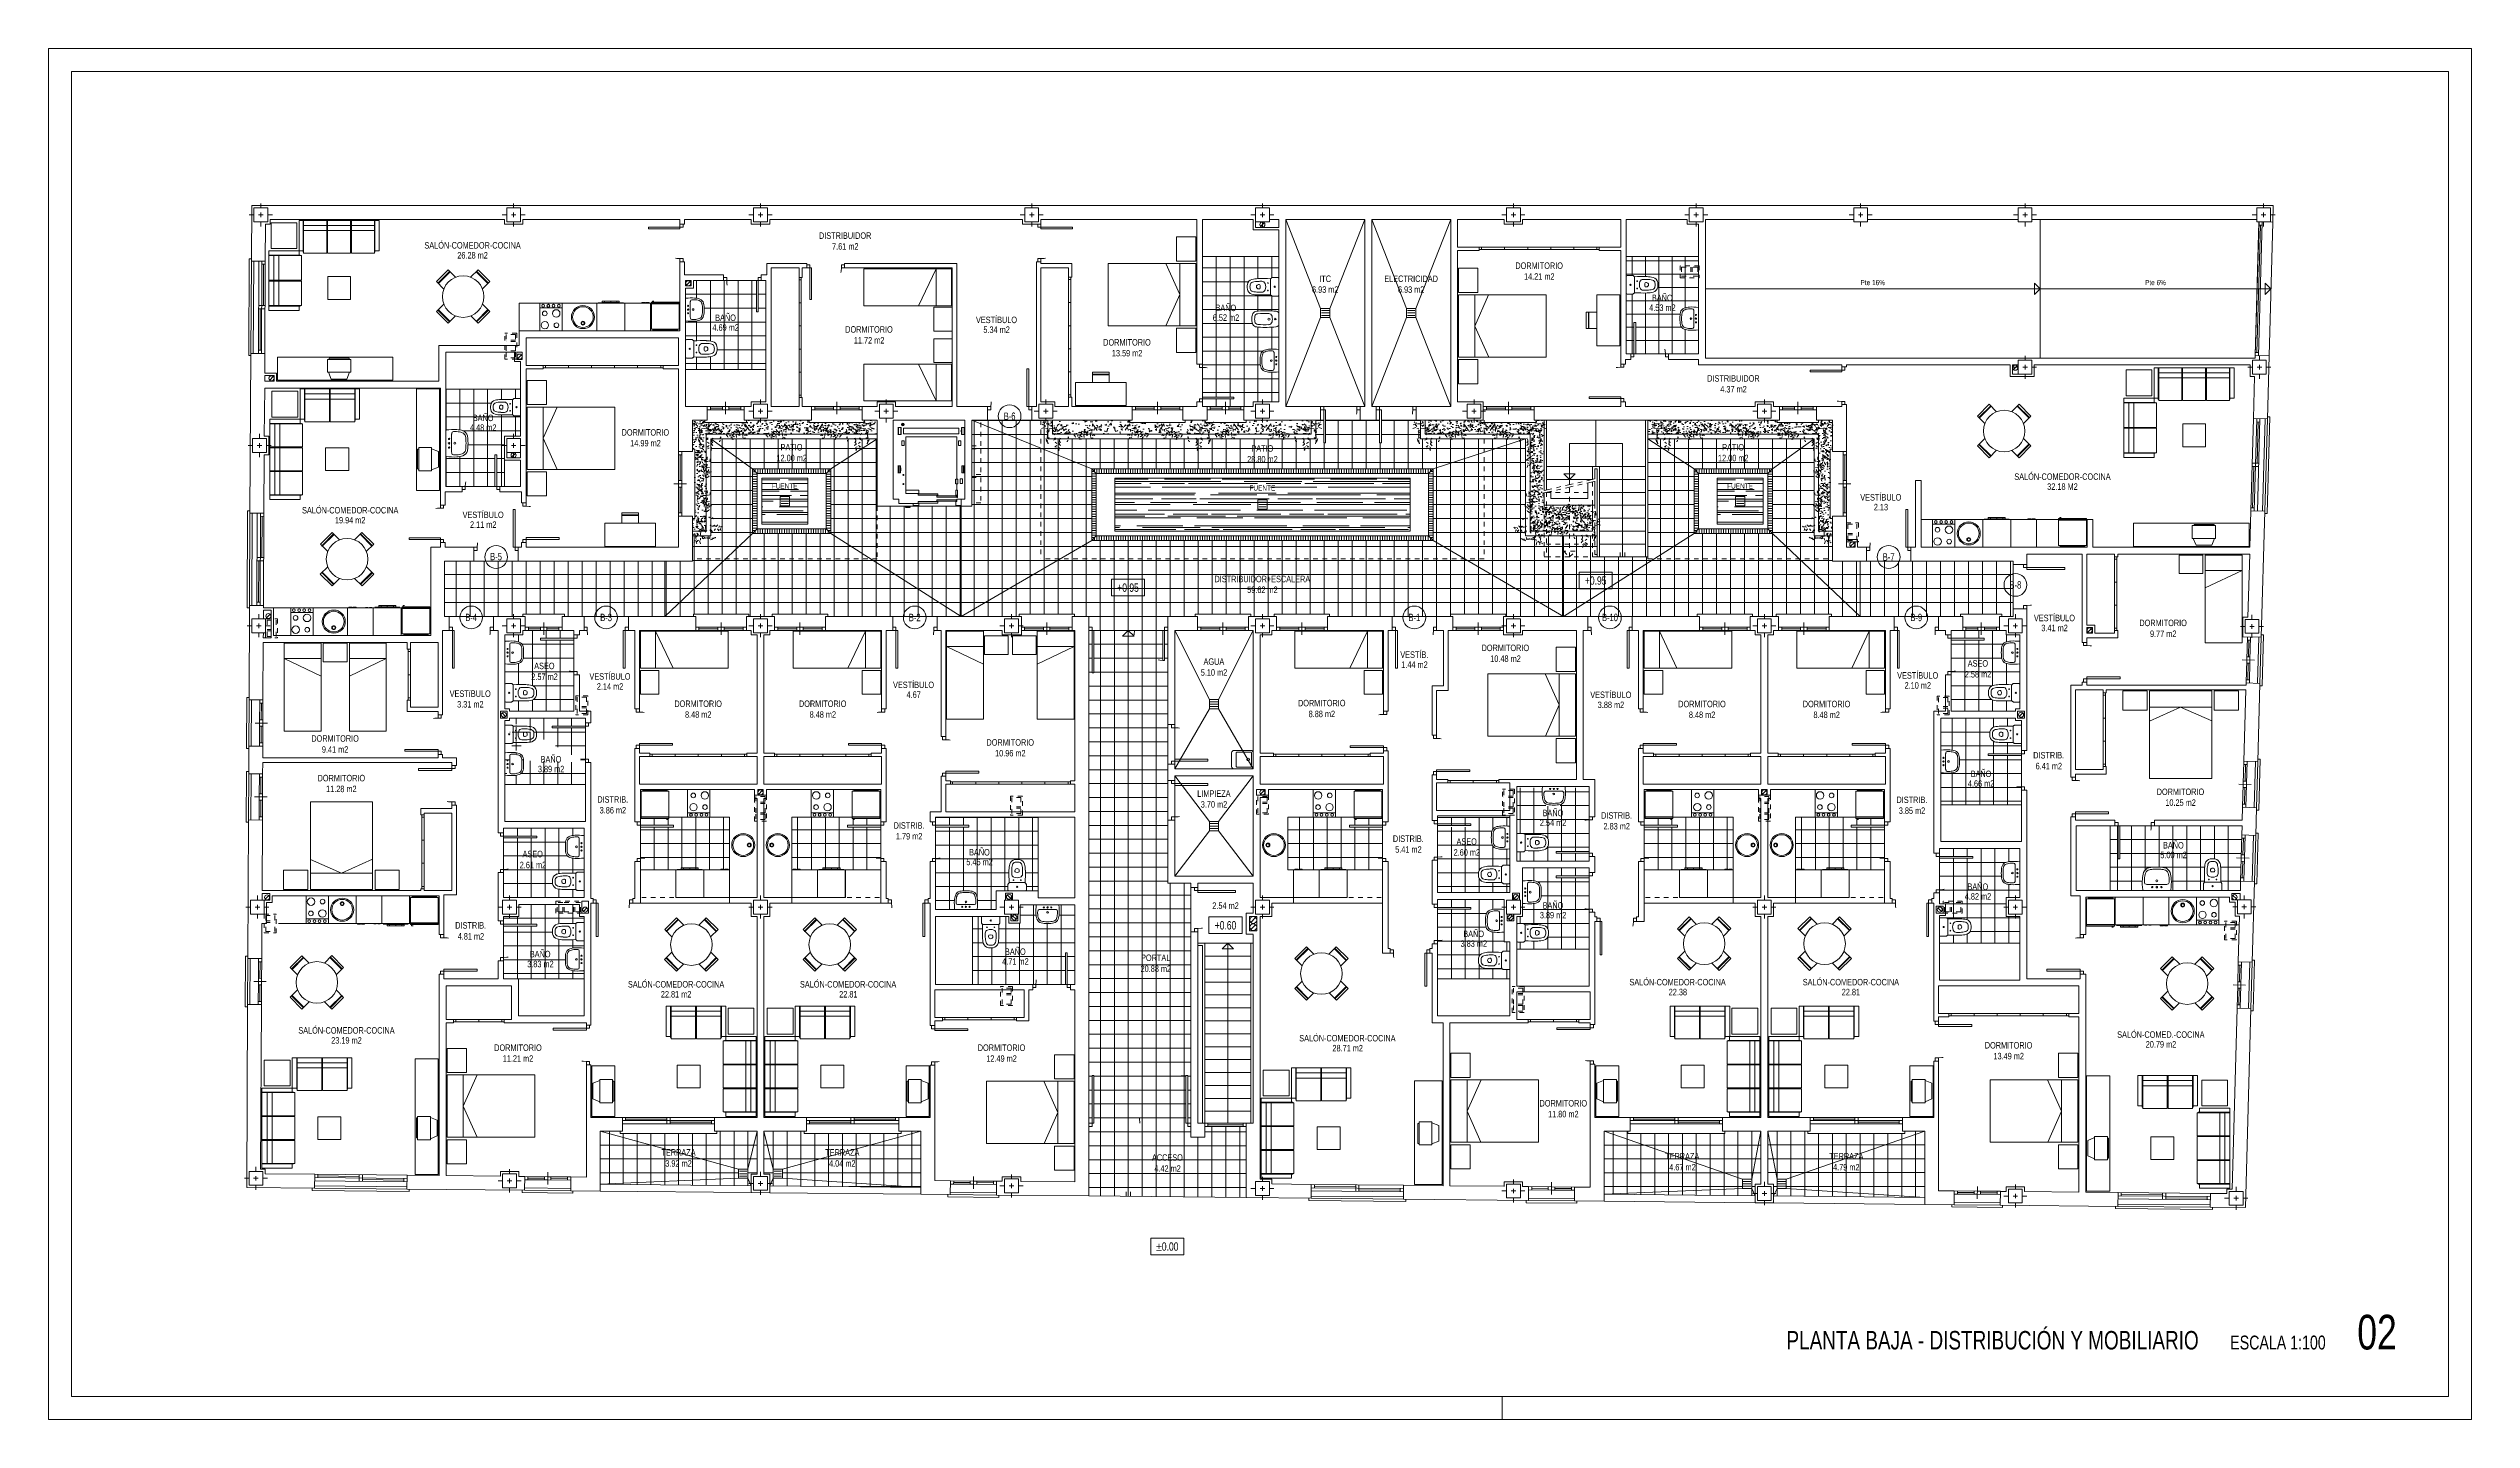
# Model space of a CAD drawing. Header units: millimetres. Extents: x 1426 to 1585, y -58 to 4.
# Drawn here: x 1426 to 1478.5, y -57.7 to -28 of the extents above; entities that cross this region are included whole.
import ezdxf
from ezdxf.enums import TextEntityAlignment as Align

# ---------------------------------------------------------------- set-up
doc = ezdxf.new("R2010")
doc.units = ezdxf.units.MM
doc.header["$LTSCALE"] = 0.35
for name, pattern in [('DASHDOT', [1, 0.5, -0.25, 0, -0.25]), ('HIDDEN', [0.375, 0.25, -0.125]), ('PUNTOS', [6.35, 0, -6.35])]:
    doc.linetypes.add(name, pattern=pattern)
doc.layers.get('0').update_dxf_attribs({"color": 5, "lineweight": 0})
doc.layers.add('AGUA', color=7, linetype='Continuous', lineweight=0, true_color=0xc1dff0)
doc.layers.add('VEGETACION', color=7, linetype='Continuous', lineweight=0, true_color=0x5c7a00)
for name, color, linetype, lineweight in [('ASCENSOR', 9, 'Continuous', 0), ('BAJANTES', 9, 'Continuous', 0), ('BARRIDO_PUERTA', 251, 'PUNTOS', 0), ('CARATULA', 7, 'Continuous', 0), ('CARPINTERIA', 4, 'Continuous', 0), ('COCINA', 7, 'Continuous', 0), ('ESCALERAS', 7, 'Continuous', 0), ('FORMATO', 7, 'Continuous', 0), ('GRAFISMOS', 8, 'DASHDOT', 0), ('MOBILIARIO', 7, 'Continuous', 0), ('MUEBLES', 7, 'Continuous', 0), ('MUROS', 1, 'Continuous', 0), ('OCULTO', 11, 'HIDDEN', 0), ('PENDIENTES', 250, 'Continuous', 0), ('PILARES', 7, 'Continuous', 0), ('SANITARIOS', 7, 'Continuous', 0), ('SENTIDO_ESCALERA', 9, 'Continuous', 0), ('SHUNT', 9, 'Continuous', 0), ('SOLERIA', 251, 'Continuous', 0), ('SUMIDEROS', 8, 'Continuous', 0), ('SUPERFICIES', 2, 'Continuous', 0), ('TEXTOS', 3, 'Continuous', 0), ('TRAMAS', 8, 'Continuous', 0)]:
    doc.layers.add(name, color=color, linetype=linetype, lineweight=lineweight)
doc.styles.add('SWIS721 Lt', font='swisscl.ttf')
pattern_1 = [(50, (1448.61184, -37.91048), (0.215178, -0.0188256), [0.0225, -0.2475]), (355, (1448.61184, -37.91048), (-0.0416254, 0.2256576), [0.018, -0.198]), (100.4514, (1448.62977, -37.91205), (0.1735528, 0.2068319), [0.019122, -0.2103426]), (46.1842, (1448.61184, -37.85048), (0.3201723, -0.0496557), [0.03375, -0.37125]), (96.6356, (1448.63852, -37.85462), (0.280399, 0.2922354), [0.028683, -0.315514]), (351.1842, (1448.61184, -37.85048), (0.2803986, 0.2922356), [0.027, -0.297]), (21, (1448.64184, -37.86548), (0.1790721, -0.1207857), [0.0225, -0.2475]), (326, (1448.64184, -37.86548), (0.0729946, 0.217545), [0.018, -0.198]), (71.4514, (1448.65677, -37.87555), (0.2520668, 0.0967591), [0.019122, -0.2103426]), (37.5, (1448.61184, -37.91048), (0.00364796, 0.09986816), [0, -0.1956, 0, -0.201, 0, -0.19875]), (7.5, (1448.61184, -37.91048), (0.07892086, 0.1183235), [0, -0.1146, 0, -0.1911, 0, -0.07575]), (327.5, (1448.54494, -37.91048), (0.16014673, -0.00676646), [0, -0.075, 0, -0.234, 0, -0.3105]), (317.5, (1448.51494, -37.91048), (0.1749559, 0.0300315), [0, -0.0975, 0, -0.1554, 0, -0.2205])]
pattern_2 = [(90, (1462.46269, -37.83548), (-0.0525, 1e-17), [])]
pattern_3 = [(0, (1462.46269, -37.83548), (2e-17, 0.053125), [])]
pattern_4 = [(90, (1442.061843, -37.83548), (-0.0525, 1e-17), [])]
pattern_5 = [(0, (1442.061843, -37.83548), (2e-17, 0.053125), [])]

msp = doc.modelspace()

# ---------------------------------------------------------------- texts
at = {"layer": 'CARATULA', "color": 7, "insert": (1461.358, -55.462), "char_height": 0.4, "width": 15.60134, "attachment_point": 1, "style": 'SWIS721 Lt'}
msp.add_mtext('\\pi2.2582;PLANTA BAJA - DISTRIBUCIÓN Y MOBILIARIO      {\\H0.75x;\\C4;ESCALA 1:100}      {\\H1.875x;\\C3;02}', dxfattribs=at)
at = {"layer": 'SUPERFICIES', "style": 'SWIS721 Lt'}
for s, p in [('26.28 m2', (1435.148, -32.44)), ('7.61 m2', (1443.224, -32.248)), ('14.21 m2', (1458.26, -32.899)), ('6.93 m2', (1453.623, -33.182)), ('6.93 m2', (1455.485, -33.182)), ('4.53 m2', (1460.928, -33.575)), ('4.69 m2', (1440.631, -34.004)), ('5.34 m2', (1446.502, -34.051)), ('6.52 m2', (1451.472, -33.79)), ('11.72 m2', (1443.74, -34.281)), ('13.59 m2', (1449.33, -34.56)), ('4.37 m2', (1462.469, -35.341)), ('4.48 m2', (1435.379, -36.172)), ('14.99 m2', (1438.895, -36.51)), ('12.00 m2', (1442.062, -36.832)), ('28.80 m2', (1452.262, -36.858)), ('12.00 m2', (1462.463, -36.832)), ('32.18 M2', (1469.596, -37.451)), ('19.94 m2', (1432.497, -38.178)), ('2.11 m2', (1435.379, -38.274)), ('2.13', (1465.663, -37.895)), ('59.62 m2', (1452.262, -39.685)), ('3.41 m2', (1469.424, -40.513)), ('9.77 m2', (1471.779, -40.638)), ('5.10 m2', (1451.212, -41.477)), ('1.44 m2', (1455.556, -41.308)), ('10.48 m2', (1457.528, -41.178)), ('2.57 m2', (1436.707, -41.569)), ('2.14 m2', (1438.127, -41.78)), ('4.67', (1444.706, -41.957)), ('2.10 m2', (1466.461, -41.757)), ('2.58 m2', (1467.766, -41.515)), ('3.31 m2', (1435.1, -42.166)), ('8.48 m2', (1440.038, -42.388)), ('8.48 m2', (1442.737, -42.388)), ('8.88 m2', (1453.549, -42.375)), ('3.88 m2', (1459.813, -42.178)), ('8.48 m2', (1461.788, -42.394)), ('8.48 m2', (1464.487, -42.394)), ('9.41 m2', (1432.169, -43.145)), ('3.89 m2', (1436.85, -43.569)), ('10.96 m2', (1446.8, -43.226)), ('6.41 m2', (1469.3, -43.505)), ('11.28 m2', (1432.305, -43.999)), ('4.66 m2', (1467.833, -43.883)), ('3.86 m2', (1438.188, -44.461)), ('3.70 m2', (1451.212, -44.335)), ('3.85 m2', (1466.336, -44.47)), ('10.25 m2', (1472.155, -44.296)), ('1.79 m2', (1444.607, -45.025)), ('2.54 m2', (1458.559, -44.73)), ('2.83 m2', (1459.938, -44.808)), ('2.61 m2', (1436.456, -45.648)), ('5.46 m2', (1446.133, -45.582)), ('5.41 m2', (1455.425, -45.311)), ('2.60 m2', (1456.69, -45.375)), ('5.00 m2', (1472.002, -45.43)), ('2.54 m2', (1451.462, -46.528)), ('4.82 m2', (1467.765, -46.328)), ('4.81 m2', (1435.112, -47.193)), ('3.89 m2', (1458.559, -46.734)), ('4.71 m2', (1446.91, -47.736)), ('3.83 m2', (1456.841, -47.35)), ('3.83 m2', (1436.618, -47.792)), ('20.88 m2', (1449.952, -47.895)), ('22.81 m2', (1439.558, -48.448)), ('22.81', (1443.29, -48.448)), ('22.38', (1461.263, -48.4)), ('22.81', (1465.012, -48.4)), ('23.19 m2', (1432.416, -49.446)), ('11.21 m2', (1436.132, -49.84)), ('12.49 m2', (1446.609, -49.84)), ('28.71 m2', (1454.109, -49.615)), ('13.49 m2', (1468.431, -49.787)), ('20.79 m2', (1471.73, -49.532)), ('11.80 m2', (1458.781, -51.043)), ('3.92 m2', (1439.61, -52.112)), ('4.04 m2', (1443.159, -52.112)), ('4.42 m2', (1450.206, -52.223)), ('4.67 m2', (1461.363, -52.194)), ('4.79 m2', (1464.912, -52.194))]:
    msp.add_text(s, height=0.14, dxfattribs=at).set_placement(p, align=Align.TOP_CENTER)
at = {"layer": 'TEXTOS', "style": 'SWIS721 Lt'}
for s, height, p in [('DISTRIBUIDOR', 0.14, (1443.221, -32.084)), ('SALÓN-COMEDOR-COCINA', 0.14, (1435.148, -32.277)), ('ITC', 0.14, (1453.62, -33.018)), ('ELECTRICIDAD', 0.14, (1455.483, -33.018)), ('DORMITORIO', 0.14, (1458.257, -32.735)), ('BAÑO', 0.14, (1451.469, -33.631)), ('BAÑO', 0.14, (1460.926, -33.416)), ('BAÑO', 0.14, (1440.629, -33.845)), ('DORMITORIO', 0.14, (1443.737, -34.116)), ('VESTÍBULO', 0.14, (1446.5, -33.892)), ('DORMITORIO', 0.14, (1449.327, -34.396)), ('DISTRIBUIDOR', 0.14, (1462.466, -35.177)), ('BAÑO', 0.14, (1435.377, -36.014)), ('DORMITORIO', 0.14, (1438.892, -36.346)), ('PATIO', 0.14, (1442.059, -36.668)), ('PATIO', 0.14, (1452.26, -36.694)), ('PATIO', 0.14, (1462.46, -36.668)), ('SALÓN-COMEDOR-COCINA', 0.14, (1469.596, -37.288)), ('VESTÍBULO', 0.14, (1465.66, -37.736)), ('SALÓN-COMEDOR-COCINA', 0.14, (1432.497, -38.015)), ('VESTÍBULO', 0.14, (1435.377, -38.115)), ('+0.95', 0.18, (1449.35, -39.709)), ('DISTRIBUIDOR+ESCALERA', 0.14, (1452.26, -39.522)), ('+0.95', 0.18, (1459.482, -39.556)), ('VESTÍBULO', 0.14, (1469.422, -40.349)), ('DORMITORIO', 0.14, (1471.776, -40.473)), ('DORMITORIO', 0.14, (1457.525, -41.014)), ('ASEO', 0.14, (1436.704, -41.405)), ('AGUA', 0.14, (1451.21, -41.312)), ('VESTÍB.', 0.14, (1455.553, -41.144)), ('ASEO', 0.14, (1467.764, -41.351)), ('VESTíBULO', 0.14, (1435.097, -42.002)), ('VESTÍBULO', 0.14, (1438.125, -41.615)), ('VESTÍBULO', 0.14, (1444.703, -41.798)), ('VESTÍBULO', 0.14, (1459.81, -42.013)), ('VESTÍBULO', 0.14, (1466.459, -41.593)), ('DORMITORIO', 0.14, (1440.035, -42.224)), ('DORMITORIO', 0.14, (1442.734, -42.224)), ('DORMITORIO', 0.14, (1453.547, -42.21)), ('DORMITORIO', 0.14, (1461.785, -42.23)), ('DORMITORIO', 0.14, (1464.484, -42.23)), ('DORMITORIO', 0.14, (1432.169, -42.977)), ('DORMITORIO', 0.14, (1446.797, -43.062)), ('BAÑO', 0.14, (1436.847, -43.41)), ('DISTRIB.', 0.14, (1469.297, -43.34)), ('DORMITORIO', 0.14, (1432.305, -43.835)), ('BAÑO', 0.14, (1467.83, -43.724)), ('DORMITORIO', 0.14, (1472.152, -44.132)), ('DISTRIB.', 0.14, (1438.185, -44.297)), ('LIMPIEZA', 0.14, (1451.21, -44.171)), ('BAÑO', 0.14, (1458.556, -44.572)), ('DISTRIB.', 0.14, (1459.935, -44.644)), ('DISTRIB.', 0.14, (1466.334, -44.306)), ('DISTRIB.', 0.14, (1444.605, -44.861)), ('DISTRIB.', 0.14, (1455.423, -45.147)), ('ASEO', 0.14, (1456.687, -45.211)), ('ASEO', 0.14, (1436.451, -45.48)), ('BAÑO', 0.14, (1446.13, -45.423)), ('BAÑO', 0.14, (1471.999, -45.272)), ('BAÑO', 0.14, (1467.762, -46.169)), ('BAÑO', 0.14, (1458.556, -46.575)), ('DISTRIB.', 0.14, (1435.107, -47.025)), ('+0.60', 0.18, (1451.462, -47.024)), ('BAÑO', 0.14, (1456.838, -47.191)), ('BAÑO', 0.14, (1436.613, -47.629)), ('BAÑO', 0.14, (1446.908, -47.577)), ('PORTAL', 0.14, (1449.949, -47.727)), ('SALÓN-COMEDOR-COCINA', 0.14, (1439.558, -48.285)), ('SALÓN-COMEDOR-COCINA', 0.14, (1443.285, -48.285)), ('SALÓN-COMEDOR-COCINA', 0.14, (1461.257, -48.238)), ('SALÓN-COMEDOR-COCINA', 0.14, (1465.012, -48.238)), ('SALÓN-COMEDOR-COCINA', 0.14, (1432.416, -49.283)), ('SALÓN-COMED.-COCINA', 0.14, (1471.728, -49.374)), ('DORMITORIO', 0.14, (1436.132, -49.675)), ('DORMITORIO', 0.14, (1446.609, -49.675)), ('SALÓN-COMEDOR-COCINA', 0.14, (1454.103, -49.452)), ('DORMITORIO', 0.14, (1468.428, -49.623)), ('DORMITORIO', 0.14, (1458.781, -50.879)), ('TERRAZA', 0.14, (1439.61, -51.943)), ('TERRAZA', 0.14, (1443.159, -51.943)), ('TERRAZA', 0.14, (1461.357, -52.026)), ('TERRAZA', 0.14, (1464.912, -52.026)), ('ACCESO', 0.14, (1450.203, -52.054)), ('%%p0.00', 0.18, (1450.2, -53.983))]:
    msp.add_text(s, height=height, dxfattribs=at).set_placement(p, align=Align.MIDDLE)
at = {"layer": 'TEXTOS', "color": 7, "style": 'SWIS721 Lt'}
for s, p in [('Pte 16%', (1465.485, -33.101)), ('Pte 6%', (1471.611, -33.101)), ('FUENTE', (1441.909, -37.508)), ('FUENTE', (1452.26, -37.55)), ('FUENTE', (1462.61, -37.508))]:
    msp.add_text(s, height=0.112, dxfattribs=at).set_placement(p, align=Align.MIDDLE)
at = {"layer": 'TEXTOS', "color": 2, "style": 'SWIS721 Lt'}
for s, p in [('B-6', (1446.784, -35.996)), ('B-5', (1435.656, -39.037)), ('B-7', (1465.83, -39.046)), ('B-8', (1468.576, -39.651)), ('B-4', (1435.117, -40.355)), ('B-3', (1438.041, -40.355)), ('B-2', (1444.728, -40.355)), ('B-1', (1455.553, -40.355)), ('B-10', (1459.791, -40.355)), ('B-9', (1466.428, -40.355))]:
    msp.add_text(s, height=0.16, dxfattribs=at).set_placement(p, align=Align.MIDDLE)

# ---------------------------------------------------------------- blocks, each defined once
blk = doc.blocks.new('S BIDE1')
at = {"layer": 'SANITARIOS'}
blk.add_line((-0.125, 0), (0.125, 0), dxfattribs=at)
for centre, radius in [((0, -0.214), 0.023), ((0, -0.076), 0.0175)]:
    blk.add_circle(centre, radius, dxfattribs=at)
for centre, radius, start, end in [((2.062, -0.293), 2.242, 174.0757, 183.9117), ((0.105, -0.426), 0.28, 183.9117, 195.9492), ((-0.069, -0.071), 0.1, 143.7352, 174.0757), ((-0.068, -0.476), 0.1, 195.9492, 254.7244), ((-0.125, -0.03), 0.03, 90, 143.7359), ((2.062, -0.293), 2.184, 178.0219, 184.2815), ((-0.046, -0.22), 0.075, 101.7302, 178.0219), ((-0.046, -0.45), 0.07, 184.2815, 258.4376), ((0, -0.44), 0.3, 78.2698, 101.7302), ((0, -0.225), 0.3, 258.4376, 281.5624), ((0.046, -0.45), 0.07, 281.5624, 355.7185), ((0.046, -0.22), 0.075, 1.9781, 78.2698), ((0.069, -0.476), 0.1, 285.2756, 344.0508), ((-2.062, -0.293), 2.184, 355.7185, 1.9781), ((0.125, -0.03), 0.03, 36.2641, 90), ((0.069, -0.071), 0.1, 5.9243, 36.2648), ((-0.105, -0.426), 0.28, 344.0508, 356.0883), ((-2.062, -0.293), 2.242, 356.0883, 5.9243), ((0, -0.225), 0.36, 254.7244, 285.2756)]:
    blk.add_arc(centre, radius, start, end, dxfattribs=at)
blk = doc.blocks.new('S LAVABO1')
at = {"layer": 'SANITARIOS'}
for p, q in [((0.296, 0), (-0.296, 0)), ((-0.207, -0.13), (0.207, -0.13))]:
    blk.add_line(p, q, dxfattribs=at)
for centre, radius in [((-0.1, -0.07), 0.015), ((0, -0.205), 0.023), ((0, -0.07), 0.0175), ((0.1, -0.07), 0.015)]:
    blk.add_circle(centre, radius, dxfattribs=at)
for centre, radius, start, end in [((-0.296, -0.01), 0.01, 90, 173.6262), ((0.296, -0.01), 0.01, 6.3738, 90), ((1.185, -0.175), 1.5, 173.6262, 182.693), ((0.186, -0.222), 0.5, 182.693, 199.3406), ((-0.135, -0.335), 0.16, 199.3406, 257.4429), ((1.186, -0.221), 1.454, 178.0234, 180.898), ((0.186, -0.222), 0.454, 182.693, 199.3406), ((-0.227, -0.171), 0.04, 95.5937, 179.6995), ((-0.135, -0.335), 0.114, 199.3406, 257.4429), ((-0.207, -0.38), 0.25, 90, 95.5937), ((-0.061, -0.003), 0.5, 257.4429, 266.4982), ((-0.061, -0.003), 0.454, 257.4429, 266.4982), ((0, 0.995), 1.5, 266.4982, 273.5018), ((0, 0.995), 1.454, 266.4982, 273.5018), ((0.061, -0.003), 0.454, 273.5018, 282.5571), ((0.061, -0.003), 0.5, 273.5018, 282.5571), ((0.135, -0.335), 0.114, 282.5571, 340.6594), ((0.135, -0.335), 0.16, 282.5571, 340.6594), ((0.207, -0.38), 0.25, 84.4063, 90), ((0.227, -0.171), 0.04, 0.3005, 84.4063), ((-0.186, -0.222), 0.454, 340.6594, 357.307), ((-1.186, -0.221), 1.454, 359.102, 1.9766), ((-0.186, -0.222), 0.5, 340.6594, 357.307), ((-1.185, -0.175), 1.5, 357.307, 6.3738)]:
    blk.add_arc(centre, radius, start, end, dxfattribs=at)
blk = doc.blocks.new('S INODORO1')
at = {"layer": 'SANITARIOS'}
for p, q in [((0.188, 0), (-0.188, 0)), ((-0.2, -0.018), (-0.2, -0.141)), ((-0.192, -0.157), (-0.188, -0.162)), ((-0.164, -0.18), (0.164, -0.18)), ((-0.047, -0.437), (-0.047, -0.424)), ((0.047, -0.437), (0.047, -0.424)), ((0.192, -0.157), (0.188, -0.162)), ((0.2, -0.018), (0.2, -0.141))]:
    blk.add_line(p, q, dxfattribs=at)
blk.add_lwpolyline([(0.118, -0.367, 0.314585), (0.068, -0.297)], format="xyb", dxfattribs=at)
for centre, radius in [((-0.08, -0.236), 0.0075), ((0, -0.09), 0.0135), ((0, -0.09), 0.0135), ((0.08, -0.236), 0.0075)]:
    blk.add_circle(centre, radius, dxfattribs=at)
for centre, radius, start, end in [((0.18, -0.018), 0.02, 0, 65.6901), ((-0.18, -0.018), 0.02, 114.3099, 180), ((-0.181, -0.141), 0.019, 180, 235.0628), ((-0.164, -0.155), 0.025, 196.2152, 246.6224), ((5.322, -0.383), 5.5, 177.8638, 180.7095), ((0.373, -0.444), 0.55, 180.7095, 194.5395), ((-0.164, -0.155), 0.025, 246.6224, 270), ((-0.043, -0.368), 0.075, 109.984, 179.8352), ((5.322, -0.383), 5.44, 179.8352, 180.7095), ((0.373, -0.444), 0.49, 180.7095, 194.5395), ((0, -0.485), 0.2, 70.016, 109.984), ((-0.027, -0.424), 0.02, 99.7151, 180), ((0, -0.437), 0.047, 180, 270), ((0, -0.582), 0.18, 80.2849, 99.7151), ((0, -0.437), 0.047, 270, 0), ((0.027, -0.424), 0.02, 0, 80.2849), ((-0.373, -0.444), 0.49, 345.4605, 359.2905), ((-5.322, -0.383), 5.44, 359.2905, 0.1648), ((-0.373, -0.444), 0.55, 345.4605, 359.2905), ((0.164, -0.155), 0.025, 270, 293.3776), ((0.164, -0.155), 0.025, 293.3776, 343.7848), ((-5.322, -0.383), 5.5, 359.2905, 2.1362), ((0.181, -0.141), 0.019, 304.9372, 0), ((-0.03, -0.549), 0.134, 194.5395, 261.1838), ((-0.03, -0.549), 0.074, 194.5395, 261.1838), ((0, -0.355), 0.33, 261.1838, 278.8162), ((0, -0.355), 0.27, 261.1838, 278.8162), ((0.03, -0.549), 0.074, 278.8162, 345.4605), ((0.03, -0.549), 0.134, 278.8162, 345.4605)]:
    blk.add_arc(centre, radius, start, end, dxfattribs=at)
blk = doc.blocks.new('SHUNT 41x26 OCULTO')
at = {"layer": 'OCULTO'}
for p, q in [((0, 0.26), (0, 0)), ((0.41, 0.26), (0, 0.26)), ((0, 0), (0.41, 0)), ((0.03, 0.23), (0.03, 0.03)), ((0.03, 0.23), (0.23, 0.23)), ((0.03, 0.03), (0.23, 0.03)), ((0.23, 0.23), (0.23, 0.03)), ((0.38, 0.23), (0.26, 0.23)), ((0.26, 0.23), (0.26, 0.03)), ((0.38, 0.03), (0.26, 0.03)), ((0.38, 0.23), (0.38, 0.03)), ((0.41, 0.26), (0.41, 0))]:
    blk.add_line(p, q, dxfattribs=at)
blk = doc.blocks.new('SHUNT 56x21 OCULTO')
at = {"layer": 'OCULTO'}
for p, q in [((0, 0.26), (0, 0)), ((0.56, 0.26), (0, 0.26)), ((0, 0), (0.56, 0)), ((0.15, 0.23), (0.03, 0.23)), ((0.03, 0.23), (0.03, 0.03)), ((0.15, 0.03), (0.03, 0.03)), ((0.15, 0.23), (0.15, 0.03)), ((0.18, 0.23), (0.18, 0.03)), ((0.18, 0.23), (0.38, 0.23)), ((0.18, 0.03), (0.38, 0.03)), ((0.38, 0.23), (0.38, 0.03)), ((0.53, 0.23), (0.41, 0.23)), ((0.41, 0.23), (0.41, 0.03)), ((0.53, 0.03), (0.41, 0.03)), ((0.53, 0.23), (0.53, 0.03)), ((0.56, 0.26), (0.56, 0))]:
    blk.add_line(p, q, dxfattribs=at)
blk = doc.blocks.new('ARB PLANTA3')
at = {"layer": 'VEGETACION'}
for p, q in [((0.018, 0.228), (0.038, 0.229)), ((0.038, 0.229), (0.04, 0.197)), ((0.04, 0.197), (0.039, 0.219)), ((0.04, 0.197), (0.052, 0.177)), ((0.041, 0.176), (0.053, 0.156)), ((0.053, 0.156), (0.095, 0.169)), ((0.095, 0.169), (0.104, 0.179)), ((0.171, 0.309), (0.162, 0.309)), ((0.162, 0.309), (0.183, 0.288)), ((0.174, 0.246), (0.171, 0.309)), ((0.176, 0.214), (0.176, 0.203)), ((0.176, 0.203), (0.187, 0.194)), ((0.184, 0.278), (0.195, 0.267)), ((0.187, 0.194), (0.199, 0.183)), ((0.195, 0.267), (0.205, 0.268)), ((0.199, 0.183), (0.197, 0.226)), ((0.205, 0.268), (0.228, 0.248)), ((0.248, 0.26), (0.256, 0.291)), ((0.256, 0.291), (0.267, 0.302)), ((0.291, 0.23), (0.261, 0.186)), ((0.267, 0.302), (0.279, 0.282)), ((0.29, 0.24), (0.291, 0.23)), ((0.291, 0.23), (0.361, 0.327)), ((0.311, 0.231), (0.291, 0.23)), ((0.324, 0.2), (0.311, 0.231)), ((0.319, 0.076), (0.314, 0.082)), ((0.34, 0.088), (0.319, 0.076)), ((0.355, 0.201), (0.324, 0.189)), ((0.324, 0.189), (0.324, 0.2)), ((0.36, 0.078), (0.348, 0.082)), ((0.35, 0.003), (0.361, 0.025)), ((0.36, 0.078), (0.352, 0.077)), ((0.377, 0.191), (0.355, 0.201)), ((0.358, 0.082), (0.367, 0.076)), ((0.361, 0.327), (0.363, 0.275)), ((0.372, 0.286), (0.363, 0.275)), ((0.373, 0.021), (0.375, 0.023)), ((0.375, 0.018), (0.373, 0.021)), ((0.408, 0.034), (0.375, 0.018)), ((0.376, 0.212), (0.377, 0.181)), ((0.378, 0.16), (0.377, 0.191)), ((0.402, 0.006), (0.414, 0.006)), ((0.407, 0.075), (0.403, 0.054)), ((0.407, 0.213), (0.439, 0.226)), ((0.408, 0.096), (0.407, 0.075)), ((0.413, 0.115), (0.408, 0.096)), ((0.412, 0.106), (0.416, 0.133)), ((0.414, 0.126), (0.413, 0.115)), ((0.416, 0.131), (0.414, 0.126)), ((0.436, 0.278), (0.415, 0.298)), ((0.416, 0.133), (0.416, 0.136)), ((0.416, 0.136), (0.416, 0.131)), ((0.42, 0.183), (0.44, 0.184)), ((0.439, 0.226), (0.459, 0.238)), ((0.459, 0.238), (0.479, 0.259)), ((0.462, 0.174), (0.462, 0.163)), ((0.462, 0.163), (0.474, 0.133)), ((0.462, 0.163), (0.473, 0.154)), ((0.466, 0.079), (0.497, 0.081)), ((0.477, 0.291), (0.467, 0.29)), ((0.473, 0.154), (0.475, 0.122)), ((0.475, 0.122), (0.484, 0.134)), ((0.519, 0.302), (0.477, 0.291)), ((0.484, 0.143), (0.505, 0.155)), ((0.484, 0.134), (0.484, 0.143)), ((0.528, 0.104), (0.486, 0.08)), ((0.505, 0.155), (0.515, 0.156)), ((0.515, 0.156), (0.545, 0.199)), ((0.528, 0.114), (0.517, 0.103)), ((0.545, 0.199), (0.526, 0.156)), ((0.527, 0.136), (0.557, 0.158)), ((0.55, 0.083), (0.528, 0.104)), ((0.541, 0.03), (0.55, 0.083)), ((0.557, 0.158), (0.588, 0.159)), ((0.593, 0.043), (0.583, 0.054)), ((0.587, 0.169), (0.599, 0.149)), ((0.631, 0.15), (0.59, 0.116)), ((0.59, 0.116), (0.623, 0.086)), ((0.624, 0.065), (0.593, 0.043)), ((0.599, 0.149), (0.62, 0.14)), ((0.605, 0.012), (0.606, -0.008)), ((0.606, 0.002), (0.638, -0.007)), ((0.62, 0.14), (0.642, 0.15)), ((0.623, 0.086), (0.645, 0.077)), ((0.645, 0.077), (0.624, 0.065)), ((0.636, 0.034), (0.647, 0.046)), ((0.638, -0.007), (0.636, 0.034)), ((0.642, 0.15), (0.652, 0.151)), ((0.647, 0.046), (0.668, 0.036)), ((0.687, 0.059), (0.676, 0.079)), ((0.676, 0.079), (0.698, 0.069)), ((0.716, 0.122), (0.696, 0.121)), ((0.758, 0.114), (0.716, 0.122)), ((0.72, 0.038), (0.74, 0.05)), ((0.74, 0.061), (0.76, 0.082)), ((0.74, 0.05), (0.74, 0.061)), ((0.76, 0.082), (0.758, 0.114))]:
    blk.add_line(p, q, dxfattribs=at)
blk = doc.blocks.new('A$C11F77CA4')
at = {"layer": 'VEGETACION'}
for p, q in [((0.154, 0.559), (0.144, 0.558)), ((0.144, 0.558), (0.166, 0.537)), ((0.157, 0.495), (0.154, 0.559)), ((0.166, 0.527), (0.178, 0.517)), ((0.23, 0.509), (0.239, 0.54)), ((0.239, 0.54), (0.249, 0.552)), ((0.249, 0.552), (0.261, 0.532)), ((0.273, 0.48), (0.343, 0.577)), ((0.343, 0.577), (0.346, 0.524)), ((0.355, 0.536), (0.346, 0.524)), ((0.419, 0.528), (0.397, 0.547)), ((0.46, 0.54), (0.45, 0.54)), ((0.502, 0.552), (0.46, 0.54)), ((0.911, 0.555), (0.908, 0.536)), ((0.908, 0.536), (0.915, 0.518)), ((0.929, 0.52), (0.93, 0.53)), ((0.93, 0.53), (0.929, 0.523)), ((1.027, 0.553), (1.017, 0.564)), ((1.017, 0.564), (1.017, 0.557)), ((1.044, 0.551), (1.027, 0.553)), ((1.081, 0.563), (1.062, 0.578)), ((1.107, 0.541), (1.081, 0.563)), ((1.092, 0.546), (1.103, 0.536)), ((1.172, 0.539), (1.172, 0.537)), ((1.237, 0.545), (1.209, 0.557)), ((1.209, 0.557), (1.222, 0.534)), ((1.227, 0.615), (1.219, 0.613)), ((1.222, 0.534), (1.245, 0.519)), ((1.238, 0.623), (1.227, 0.615)), ((1.229, 0.597), (1.235, 0.6)), ((1.235, 0.595), (1.229, 0.597)), ((1.24, 0.593), (1.235, 0.6)), ((1.235, 0.6), (1.266, 0.587)), ((1.262, 0.546), (1.237, 0.545)), ((1.25, 0.628), (1.238, 0.623)), ((1.245, 0.616), (1.242, 0.632)), ((1.278, 0.549), (1.262, 0.546)), ((1.266, 0.587), (1.272, 0.587)), ((1.289, 0.559), (1.278, 0.549)), ((1.294, 0.586), (1.289, 0.559)), ((1.323, 0.581), (1.294, 0.586)), ((1.351, 0.575), (1.323, 0.581)), ((1.371, 0.53), (1.365, 0.521)), ((1.386, 0.542), (1.371, 0.544)), ((1.371, 0.544), (1.371, 0.53)), ((1.38, 0.604), (1.381, 0.585)), ((1.381, 0.585), (1.4, 0.548)), ((1.4, 0.548), (1.386, 0.542)), ((1.409, 0.605), (1.419, 0.622)), ((1.415, 0.573), (1.434, 0.556)), ((0, 0.477), (0.021, 0.478)), ((0.021, 0.478), (0.022, 0.447)), ((0.022, 0.447), (0.021, 0.469)), ((0.022, 0.447), (0.034, 0.426)), ((0.023, 0.426), (0.035, 0.406)), ((0.035, 0.406), (0.077, 0.419)), ((0.077, 0.419), (0.086, 0.429)), ((0.158, 0.464), (0.158, 0.453)), ((0.158, 0.453), (0.17, 0.443)), ((0.17, 0.443), (0.181, 0.433)), ((0.178, 0.517), (0.187, 0.517)), ((0.181, 0.433), (0.179, 0.475)), ((0.187, 0.517), (0.21, 0.498)), ((0.273, 0.48), (0.243, 0.436)), ((0.273, 0.489), (0.273, 0.48)), ((0.294, 0.481), (0.273, 0.48)), ((0.306, 0.449), (0.294, 0.481)), ((0.301, 0.325), (0.297, 0.332)), ((0.322, 0.338), (0.301, 0.325)), ((0.307, 0.438), (0.306, 0.449)), ((0.338, 0.451), (0.307, 0.438)), ((0.342, 0.327), (0.33, 0.331)), ((0.332, 0.253), (0.343, 0.274)), ((0.342, 0.327), (0.334, 0.327)), ((0.359, 0.441), (0.338, 0.451)), ((0.341, 0.332), (0.349, 0.325)), ((0.356, 0.27), (0.357, 0.272)), ((0.357, 0.268), (0.356, 0.27)), ((0.391, 0.284), (0.357, 0.268)), ((0.358, 0.461), (0.359, 0.431)), ((0.36, 0.409), (0.359, 0.441)), ((0.384, 0.255), (0.396, 0.256)), ((0.389, 0.325), (0.386, 0.304)), ((0.39, 0.346), (0.389, 0.325)), ((0.39, 0.463), (0.421, 0.475)), ((0.395, 0.364), (0.39, 0.346)), ((0.394, 0.355), (0.398, 0.383)), ((0.396, 0.376), (0.395, 0.364)), ((0.398, 0.381), (0.396, 0.376)), ((0.398, 0.383), (0.398, 0.385)), ((0.398, 0.385), (0.398, 0.381)), ((0.402, 0.433), (0.423, 0.434)), ((0.421, 0.475), (0.441, 0.487)), ((0.441, 0.487), (0.461, 0.509)), ((0.444, 0.424), (0.444, 0.413)), ((0.444, 0.413), (0.457, 0.383)), ((0.444, 0.413), (0.456, 0.404)), ((0.448, 0.329), (0.48, 0.33)), ((0.456, 0.404), (0.457, 0.372)), ((0.457, 0.372), (0.466, 0.383)), ((0.466, 0.393), (0.487, 0.405)), ((0.466, 0.383), (0.466, 0.393)), ((0.51, 0.353), (0.469, 0.33)), ((0.487, 0.405), (0.497, 0.405)), ((0.497, 0.405), (0.527, 0.448)), ((0.51, 0.363), (0.499, 0.353)), ((0.527, 0.448), (0.508, 0.406)), ((0.509, 0.385), (0.54, 0.407)), ((0.532, 0.332), (0.51, 0.353)), ((0.523, 0.28), (0.532, 0.332)), ((0.54, 0.407), (0.57, 0.409)), ((0.575, 0.293), (0.565, 0.303)), ((0.57, 0.418), (0.582, 0.398)), ((0.613, 0.399), (0.572, 0.366)), ((0.572, 0.366), (0.605, 0.336)), ((0.606, 0.315), (0.575, 0.293)), ((0.582, 0.398), (0.603, 0.389)), ((0.588, 0.262), (0.589, 0.241)), ((0.588, 0.252), (0.62, 0.242)), ((0.603, 0.389), (0.624, 0.4)), ((0.605, 0.336), (0.627, 0.327)), ((0.627, 0.327), (0.606, 0.315)), ((0.618, 0.284), (0.629, 0.295)), ((0.62, 0.242), (0.618, 0.284)), ((0.624, 0.4), (0.634, 0.4)), ((0.629, 0.295), (0.65, 0.285)), ((0.67, 0.308), (0.658, 0.328)), ((0.658, 0.328), (0.68, 0.318)), ((0.699, 0.372), (0.678, 0.371)), ((0.741, 0.364), (0.699, 0.372)), ((0.702, 0.288), (0.723, 0.299)), ((0.722, 0.31), (0.742, 0.332)), ((0.723, 0.299), (0.722, 0.31)), ((0.742, 0.332), (0.741, 0.364)), ((0.858, 0.413), (0.843, 0.398)), ((0.843, 0.398), (0.86, 0.369)), ((0.848, 0.388), (0.855, 0.387)), ((0.87, 0.366), (0.848, 0.388)), ((0.86, 0.446), (0.853, 0.464)), ((0.871, 0.295), (0.859, 0.289)), ((0.869, 0.429), (0.86, 0.446)), ((0.871, 0.29), (0.864, 0.285)), ((0.864, 0.285), (0.875, 0.259)), ((0.865, 0.369), (0.87, 0.366)), ((0.902, 0.373), (0.867, 0.373)), ((0.878, 0.295), (0.871, 0.29)), ((0.886, 0.216), (0.872, 0.219)), ((0.884, 0.204), (0.884, 0.207)), ((0.887, 0.202), (0.884, 0.204)), ((0.884, 0.204), (0.887, 0.202)), ((0.894, 0.196), (0.884, 0.204)), ((0.891, 0.356), (0.893, 0.359)), ((0.903, 0.193), (0.894, 0.196)), ((0.925, 0.463), (0.902, 0.46)), ((0.916, 0.363), (0.902, 0.373)), ((0.915, 0.518), (0.929, 0.52)), ((0.921, 0.463), (0.927, 0.468)), ((0.934, 0.456), (0.921, 0.46)), ((0.929, 0.523), (0.935, 0.514)), ((0.929, 0.461), (0.959, 0.44)), ((0.943, 0.519), (0.957, 0.52)), ((0.973, 0.424), (0.944, 0.45)), ((0.957, 0.52), (0.965, 0.516)), ((0.959, 0.44), (0.967, 0.438)), ((0.963, 0.513), (0.98, 0.498)), ((0.967, 0.438), (0.977, 0.477)), ((0.979, 0.507), (0.991, 0.512)), ((0.981, 0.507), (0.979, 0.507)), ((0.991, 0.512), (1.011, 0.483)), ((1.011, 0.488), (0.997, 0.48)), ((0.997, 0.473), (1.001, 0.473)), ((1.017, 0.467), (1.022, 0.465)), ((1.019, 0.46), (1.018, 0.458)), ((1.022, 0.465), (1.025, 0.47)), ((1.025, 0.47), (1.025, 0.468)), ((1.053, 0.268), (1.029, 0.258)), ((1.034, 0.468), (1.042, 0.459)), ((1.043, 0.119), (1.034, 0.1)), ((1.045, 0.372), (1.036, 0.351)), ((1.039, 0.174), (1.064, 0.201)), ((1.063, 0.159), (1.039, 0.174)), ((1.042, 0.459), (1.05, 0.453)), ((1.068, 0.136), (1.043, 0.119)), ((1.1, 0.371), (1.045, 0.372)), ((1.05, 0.453), (1.063, 0.442)), ((1.051, 0.245), (1.061, 0.225)), ((1.057, 0.371), (1.104, 0.372)), ((1.091, 0.08), (1.057, 0.067)), ((1.061, 0.225), (1.059, 0.205)), ((1.071, 0.168), (1.062, 0.157)), ((1.062, 0.157), (1.068, 0.136)), ((1.063, 0.442), (1.075, 0.436)), ((1.071, 0.01), (1.064, 0)), ((1.065, 0.023), (1.076, 0.037)), ((1.086, 0.016), (1.065, 0.023)), ((1.075, 0.436), (1.092, 0.43)), ((1.076, 0.037), (1.081, 0.046)), ((1.104, 0.411), (1.08, 0.429)), ((1.086, 0.083), (1.091, 0.08)), ((1.092, 0.43), (1.116, 0.424)), ((1.113, 0.377), (1.1, 0.371)), ((1.129, 0.448), (1.104, 0.453)), ((1.15, 0.37), (1.106, 0.356)), ((1.113, 0.516), (1.109, 0.523)), ((1.134, 0.045), (1.114, 0.048)), ((1.116, 0.424), (1.14, 0.418)), ((1.163, 0.08), (1.117, 0.111)), ((1.118, 0.153), (1.155, 0.183)), ((1.123, 0.489), (1.123, 0.491)), ((1.124, 0.509), (1.133, 0.484)), ((1.132, 0.463), (1.131, 0.493)), ((1.131, 0.071), (1.163, 0.08)), ((1.152, 0.038), (1.134, 0.045)), ((1.136, 0.265), (1.138, 0.267)), ((1.157, 0.266), (1.136, 0.265)), ((1.14, 0.418), (1.149, 0.428)), ((1.141, 0.246), (1.178, 0.253)), ((1.155, 0.237), (1.141, 0.246)), ((1.147, 0.452), (1.148, 0.466)), ((1.149, 0.428), (1.147, 0.452)), ((1.188, 0.222), (1.155, 0.237)), ((1.157, 0.343), (1.19, 0.374)), ((1.178, 0.253), (1.157, 0.266)), ((1.158, 0.497), (1.162, 0.504)), ((1.163, 0.472), (1.158, 0.497)), ((1.172, 0.498), (1.177, 0.507)), ((1.225, 0.475), (1.175, 0.472)), ((1.177, 0.507), (1.181, 0.516)), ((1.281, 0.47), (1.225, 0.475)), ((1.28, 0.452), (1.287, 0.444)), ((1.28, 0.268), (1.29, 0.276)), ((1.283, 0.421), (1.284, 0.431)), ((1.284, 0.431), (1.297, 0.44)), ((1.297, 0.44), (1.286, 0.436)), ((1.287, 0.444), (1.3, 0.443)), ((1.3, 0.402), (1.287, 0.409)), ((1.29, 0.276), (1.314, 0.278)), ((1.3, 0.443), (1.297, 0.432)), ((1.3, 0.15), (1.307, 0.153)), ((1.302, 0.394), (1.312, 0.389)), ((1.307, 0.426), (1.322, 0.436)), ((1.307, 0.153), (1.313, 0.159)), ((1.313, 0.159), (1.311, 0.157)), ((1.311, 0.157), (1.313, 0.159)), ((1.312, 0.389), (1.319, 0.384)), ((1.318, 0.363), (1.312, 0.344)), ((1.312, 0.344), (1.312, 0.326)), ((1.312, 0.326), (1.324, 0.332)), ((1.313, 0.273), (1.326, 0.29)), ((1.316, 0.276), (1.313, 0.273)), ((1.313, 0.162), (1.314, 0.174)), ((1.313, 0.159), (1.313, 0.162)), ((1.314, 0.174), (1.331, 0.197)), ((1.318, 0.363), (1.315, 0.361)), ((1.329, 0.284), (1.316, 0.276)), ((1.316, 0.223), (1.325, 0.22)), ((1.316, 0.198), (1.327, 0.199)), ((1.319, 0.384), (1.317, 0.375)), ((1.317, 0.375), (1.318, 0.363)), ((1.318, 0.322), (1.317, 0.306)), ((1.317, 0.306), (1.329, 0.297)), ((1.324, 0.332), (1.318, 0.322)), ((1.33, 0.445), (1.321, 0.436)), ((1.337, 0.199), (1.321, 0.194)), ((1.322, 0.413), (1.333, 0.421)), ((1.322, 0.391), (1.331, 0.394)), ((1.326, 0.29), (1.322, 0.289)), ((1.322, 0.271), (1.324, 0.274)), ((1.361, 0.481), (1.323, 0.475)), ((1.325, 0.22), (1.342, 0.225)), ((1.333, 0.421), (1.327, 0.409)), ((1.331, 0.197), (1.337, 0.199)), ((1.357, 0.252), (1.335, 0.244)), ((1.342, 0.225), (1.341, 0.219)), ((1.341, 0.212), (1.342, 0.221)), ((1.341, 0.219), (1.345, 0.218)), ((1.345, 0.218), (1.341, 0.212)), ((1.342, 0.221), (1.357, 0.252)), ((1.447, 0.48), (1.382, 0.501))]:
    blk.add_line(p, q, dxfattribs=at)
blk = doc.blocks.new('C FREGADERO1')
at = {"layer": 'SANITARIOS'}
for centre, radius in [((0, -0.3), 0.25), ((0, -0.3), 0.224), ((0, -0.169), 0.0423), ((0, -0.169), 0.0315)]:
    blk.add_circle(centre, radius, dxfattribs=at)
blk = doc.blocks.new('C FRIGORIFICO')
at = {"layer": 'COCINA'}
for p, q in [((0.62, -0.036), (0.02, -0.036)), ((0.02, -0.036), (0.02, -0.586)), ((0.592, -0.017), (0.049, -0.017)), ((0.62, -0.586), (0.62, -0.036)), ((0.02, -0.586), (0.62, -0.586)), ((0.62, -0.6), (0.02, -0.6)), ((0.02, -0.6), (0.02, -0.623)), ((0.02, -0.623), (0.62, -0.623)), ((0.597, -0.647), (0.567, -0.647)), ((0.597, -0.623), (0.597, -0.647)), ((0.62, -0.623), (0.62, -0.6))]:
    blk.add_line(p, q, dxfattribs=at)
blk = doc.blocks.new('C LAVADORA')
at = {"layer": 'SANITARIOS'}
for p, q in [((-0.303, 0), (-0.303, -0.6)), ((-0.303, 0), (0.303, 0)), ((0.303, 0), (0.303, -0.6)), ((0.303, -0.6), (-0.303, -0.6)), ((0.272, -0.61), (-0.272, -0.61)), ((-0.187, -0.618), (0.184, -0.618)), ((-0.187, -0.648), (-0.187, -0.618)), ((0.184, -0.648), (-0.187, -0.648)), ((-0.134, -0.618), (-0.134, -0.648)), ((0, -0.618), (0, -0.648)), ((0.131, -0.648), (0.131, -0.618)), ((0.184, -0.618), (0.184, -0.648))]:
    blk.add_line(p, q, dxfattribs=at)
blk.add_lwpolyline([(0.184, -0.648), (-0.187, -0.648), (-0.187, -0.618), (0.184, -0.618), (0.184, -0.648)], dxfattribs=at)
blk = doc.blocks.new('C LAVAVAJILLAS')
at = {"layer": 'SANITARIOS'}
for p, q in [((-0.278, -0.6), (-0.278, 0)), ((-0.278, 0), (0.278, 0)), ((0.278, -0.6), (0.278, 0)), ((0.278, -0.6), (-0.278, -0.6)), ((-0.248, -0.605), (-0.196, -0.605)), ((-0.159, -0.605), (-0.107, -0.605)), ((0.093, -0.605), (0.161, -0.605)), ((0.093, -0.615), (0.093, -0.605)), ((0.161, -0.615), (0.093, -0.615)), ((0.161, -0.615), (0.161, -0.605)), ((0.249, -0.605), (0.182, -0.605)), ((0.182, -0.615), (0.182, -0.605)), ((0.182, -0.615), (0.249, -0.615)), ((0.249, -0.615), (0.249, -0.605))]:
    blk.add_line(p, q, dxfattribs=at)
blk = doc.blocks.new('C COCINA')
at = {"layer": 'COCINA'}
blk.add_line((0.242, -0.499), (-0.242, -0.499), dxfattribs=at)
blk.add_lwpolyline([(0.242, -0.6), (-0.242, -0.6), (-0.242, 0), (0.242, 0)], close=True, dxfattribs=at)
for centre, radius in [((-0.168, -0.547), 0.0297), ((-0.113, -0.38), 0.0808), ((-0.117, -0.124), 0.0504), ((-0.053, -0.547), 0.0297), ((0.058, -0.547), 0.0297), ((0.133, -0.125), 0.0808), ((0.136, -0.379), 0.0504), ((0.171, -0.547), 0.0297)]:
    blk.add_circle(centre, radius, dxfattribs=at)
blk = doc.blocks.new('bajante')
at = {"layer": 'BAJANTES'}
blk.add_line((-0.039, -0.039), (0.039, 0.039), dxfattribs=at)
blk.add_circle((0, 0), 0.055, dxfattribs=at)
blk = doc.blocks.new('PILAR 30x30')
at = {"layer": 'GRAFISMOS', "ltscale": 0.5}
for p, q in [((0.25, 0), (-0.25, 0)), ((0, 0.25), (0, -0.25))]:
    blk.add_line(p, q, dxfattribs=at)
at = {"layer": 'PILARES'}
blk.add_lwpolyline([(0.15, -0.15), (0.15, 0.15), (-0.15, 0.15), (-0.15, -0.15)], close=True, dxfattribs=at)
blk = doc.blocks.new('M MESA o90')
at = {"layer": 'MUEBLES'}
for p, q in [((-0.18, 0.412), (-0.18, 0.638)), ((-0.18, 0.638), (0.18, 0.638)), ((-0.18, 0.58), (-0.18, 0.594)), ((-0.18, 0.594), (0.18, 0.594)), ((0.18, 0.58), (-0.18, 0.58)), ((0.18, 0.638), (0.18, 0.412)), ((-0.638, -0.178), (-0.638, 0.182)), ((-0.638, 0.182), (-0.412, 0.182)), ((-0.594, -0.178), (-0.594, 0.182)), ((-0.58, 0.182), (-0.58, -0.178)), ((0.638, 0.182), (0.412, 0.182)), ((0.58, 0.182), (0.58, -0.178)), ((0.594, -0.178), (0.594, 0.182)), ((0.638, -0.178), (0.638, 0.182)), ((-0.412, -0.178), (-0.638, -0.178)), ((-0.58, -0.178), (-0.594, -0.178)), ((-0.18, -0.638), (-0.18, -0.412)), ((0.18, -0.412), (0.18, -0.638)), ((0.412, -0.178), (0.638, -0.178)), ((0.58, -0.178), (0.594, -0.178)), ((-0.18, -0.58), (0.18, -0.58)), ((0.18, -0.594), (-0.18, -0.594)), ((0.18, -0.638), (-0.18, -0.638)), ((0.18, -0.58), (0.18, -0.594))]:
    blk.add_line(p, q, dxfattribs=at)
blk.add_circle((0, 0), 0.45, dxfattribs=at)
blk = doc.blocks.new('mes')
at = {"layer": 'MUEBLES'}
for p, q in [((-0.18, 0.52), (-0.18, 0.746)), ((-0.18, 0.746), (0.18, 0.746)), ((-0.18, 0.688), (-0.18, 0.702)), ((-0.18, 0.702), (0.18, 0.702)), ((0.18, 0.688), (-0.18, 0.688)), ((0.18, 0.746), (0.18, 0.52)), ((-0.55, 0.52), (0.55, 0.52)), ((-0.55, 0.02), (-0.55, 0.52)), ((0.55, 0.02), (-0.55, 0.02)), ((-0.55, 0.02), (0.55, 0.02)), ((0.55, 0.52), (0.55, 0.02))]:
    blk.add_line(p, q, dxfattribs=at)
blk = doc.blocks.new('PSO_012A')
at = {"color": 0, "linetype": 'ByBlock'}
for p, q in [((0.681, 0), (-0.681, 0)), ((-0.681, 0), (-0.681, -0.602)), ((-0.581, -0.625), (-0.581, 0)), ((-0.57, 0), (-0.57, -0.652)), ((-0.01, -0.652), (-0.01, 0)), ((0.01, -0.652), (0.01, 0)), ((0.57, 0), (0.57, -0.652)), ((0.581, 0), (0.581, -0.625)), ((0.681, -0.602), (0.681, 0)), ((-0.57, -0.099), (-0.01, -0.099)), ((-0.01, -0.202), (-0.57, -0.202)), ((0.01, -0.099), (0.57, -0.099)), ((0.01, -0.202), (0.57, -0.202)), ((-0.681, -0.602), (-0.581, -0.602)), ((-0.581, -0.625), (-0.574, -0.625)), ((-0.57, -0.652), (-0.01, -0.652)), ((-0.01, -0.625), (0.01, -0.625)), ((0.57, -0.652), (0.01, -0.652)), ((0.581, -0.625), (0.57, -0.625)), ((0.581, -0.602), (0.681, -0.602))]:
    blk.add_line(p, q, dxfattribs=at)
blk = doc.blocks.new('PSO_013A')
at = {"color": 0, "linetype": 'ByBlock'}
for p, q in [((-0.972, -0.602), (-0.972, 0)), ((-0.972, 0), (0.972, 0)), ((-0.873, 0), (-0.873, -0.602)), ((-0.862, -0.652), (-0.862, 0)), ((-0.301, -0.652), (-0.301, 0)), ((-0.282, -0.652), (-0.282, 0)), ((0.278, 0), (0.278, -0.652)), ((0.297, -0.652), (0.297, 0)), ((0.858, 0), (0.858, -0.652)), ((0.869, -0.602), (0.869, 0)), ((0.972, 0), (0.972, -0.602)), ((-0.301, -0.103), (-0.862, -0.103)), ((-0.862, -0.202), (-0.301, -0.202)), ((0.278, -0.103), (-0.282, -0.103)), ((-0.282, -0.202), (0.278, -0.202)), ((0.858, -0.103), (0.297, -0.103)), ((0.297, -0.202), (0.858, -0.202)), ((-0.873, -0.602), (-0.972, -0.602)), ((-0.873, -0.629), (-0.873, -0.606)), ((-0.873, -0.629), (-0.862, -0.629)), ((-0.301, -0.652), (-0.862, -0.652)), ((-0.282, -0.629), (-0.301, -0.629)), ((0.278, -0.652), (-0.282, -0.652)), ((0.278, -0.629), (0.297, -0.629)), ((0.858, -0.652), (0.297, -0.652)), ((0.854, -0.629), (0.869, -0.629)), ((0.972, -0.602), (0.869, -0.602)), ((0.869, -0.629), (0.869, -0.606))]:
    blk.add_line(p, q, dxfattribs=at)
blk = doc.blocks.new('SUMIDERO')
at = {"layer": 'SUMIDEROS'}
for p, q in [((0.1, 0.1), (-0.1, 0.1)), ((-0.1, -0.1), (-0.1, 0.1)), ((0.081, 0.052), (-0.081, 0.052)), ((0.081, 0), (-0.081, 0)), ((0.1, -0.1), (0.1, 0.1)), ((-0.1, -0.1), (0.1, -0.1)), ((0.081, -0.052), (-0.081, -0.052))]:
    blk.add_line(p, q, dxfattribs=at)
blk = doc.blocks.new('M TV')
at = {"layer": 'MUEBLES'}
for p, q in [((-0.252, -0.172), (-0.252, -0.45)), ((0.252, -0.172), (-0.252, -0.172)), ((0.252, -0.45), (-0.252, -0.45)), ((-0.23, -0.172), (-0.168, -0.023)), ((0.205, -0.474), (-0.209, -0.474)), ((0.168, -0.023), (-0.168, -0.023)), ((0.23, -0.172), (0.168, -0.023)), ((0.215, -0.45), (0.215, -0.464)), ((0.252, -0.45), (0.252, -0.172))]:
    blk.add_line(p, q, dxfattribs=at)
blk.add_lwpolyline([(-0.219, -0.464), (-0.219, -0.45)], dxfattribs=at)
for centre, start, end in [((-0.209, -0.464), 180, 270), ((0.205, -0.464), 270, 0)]:
    blk.add_arc(centre, 0.0101, start, end, dxfattribs=at)
blk = doc.blocks.new('A$C7B596D43')
at = {"layer": 'MUEBLES'}
for p, q in [((0, 1.499), (0, 1.9)), ((0.516, 1.9), (0, 1.9)), ((0.516, 1.499), (0.516, 1.9)), ((0.564, 1.499), (0.564, 1.9)), ((1.364, 1.9), (0.564, 1.9)), ((1.364, 0), (1.364, 1.9)), ((0, 1.499), (0.516, 1.499)), ((1.364, 1.57), (0.564, 1.57)), ((0.564, 1.19), (1.364, 1.57)), ((0.564, 1.499), (0.564, 0)), ((0.564, 0), (1.364, 0))]:
    blk.add_line(p, q, dxfattribs=at)
blk = doc.blocks.new('A$C70ED1BAF')
at = {"layer": 'MUEBLES'}
for p, q in [((0, 2.504), (0.42, 2.504)), ((0, 1.979), (0, 2.504)), ((0.42, 2.504), (0.42, 2.451)), ((0.42, 2.031), (0.42, 2.451)), ((0.053, 1.979), (0, 1.979)), ((0.053, 1.926), (0, 1.926)), ((0, 0.576), (0, 1.926)), ((0.42, 1.979), (0.053, 1.979)), ((0.053, 1.926), (1.9, 1.926)), ((0.352, 1.251), (0.651, 1.926)), ((0.352, 1.926), (0.352, 0.576)), ((0.42, 2.031), (0.42, 1.979)), ((1.9, 1.926), (1.9, 0.576)), ((0.656, 0.576), (0.352, 1.251)), ((0.053, 0.576), (0, 0.576)), ((0.053, 0.525), (0, 0.525)), ((0, 0), (0, 0.525)), ((1.9, 0.576), (0.053, 0.576)), ((0.053, 0.525), (0.42, 0.525)), ((0.42, 0.525), (0.42, 0.473)), ((0.42, 0), (0, 0)), ((0.42, 0.053), (0.42, 0.473)), ((0.42, 0.053), (0.42, 0))]:
    blk.add_line(p, q, dxfattribs=at)
blk = doc.blocks.new('A$C1EC020C7')
at = {"layer": 'MUEBLES'}
for p, q in [((0, 0.516), (0.401, 0.516)), ((0, 0), (0, 0.516)), ((0, 0), (0.401, 0)), ((0.401, 0.516), (0.401, 0))]:
    blk.add_line(p, q, dxfattribs=at)
blk = doc.blocks.new('M LIBRERIA 250x50')
at = {"layer": 'MUEBLES'}
blk.add_lwpolyline([(-1.25, -0.52), (1.25, -0.52), (1.25, -0.02), (-1.25, -0.02)], close=True, dxfattribs=at)
blk = doc.blocks.new('A$C7E8917FC')
at = {"layer": 'ASCENSOR'}
for p, q in [((0, 1.731), (0.07, 1.731)), ((0.07, 1.578), (0, 1.578)), ((0.005, 1.731), (0.005, 1.578)), ((0.015, 1.731), (0.015, 1.578)), ((0.065, 1.731), (0.065, 1.578)), ((0.07, 1.731), (0.07, 1.578)), ((0.075, 1.635), (0.075, 1.675)), ((0.125, 1.718), (1.325, 1.718)), ((0.125, 1.593), (0.125, 1.718)), ((1.325, 1.593), (0.125, 1.593)), ((1.323, 1.816), (1.366, 1.773)), ((1.323, 1.773), (1.366, 1.816)), ((1.325, 1.718), (1.325, 1.593)), ((1.375, 1.635), (1.375, 1.675)), ((1.38, 1.731), (1.38, 1.578)), ((1.45, 1.731), (1.38, 1.731)), ((1.38, 1.578), (1.45, 1.578)), ((1.385, 1.731), (1.385, 1.578)), ((1.435, 1.731), (1.435, 1.578)), ((1.445, 1.731), (1.445, 1.578)), ((0.085, 1.343), (0.085, 1.443)), ((0.085, 1.443), (0.135, 1.443)), ((0.135, 1.343), (0.085, 1.343)), ((0.135, 1.443), (0.135, 1.343)), ((0.175, 1.525), (1.275, 1.525)), ((0.175, 0.608), (0.175, 1.525)), ((1.275, 1.525), (1.275, 0.3)), ((1.315, 1.443), (1.365, 1.443)), ((1.315, 1.343), (1.315, 1.443)), ((1.365, 1.343), (1.315, 1.343)), ((1.365, 1.443), (1.365, 1.343)), ((0.061, 0.902), (0, 0.902)), ((0.061, 0.749), (0, 0.749)), ((0.005, 0.902), (0.005, 0.749)), ((0.026, 0.902), (0.026, 0.749)), ((0.046, 0.52), (0.046, 0.62)), ((0.046, 0.62), (0.096, 0.62)), ((0.056, 0.749), (0.056, 0.902)), ((0.061, 0.902), (0.061, 0.749)), ((0.066, 0.858), (0.066, 0.793)), ((0.096, 0.62), (0.096, 0.52)), ((0.152, 0.608), (0.152, 0.508)), ((0.152, 0.608), (0.195, 0.608)), ((0.195, 0.608), (0.195, 0.508)), ((0.2, 0.608), (0.2, 0.508)), ((1.384, 0.858), (1.384, 0.793)), ((1.389, 0.902), (1.389, 0.749)), ((1.389, 0.902), (1.45, 0.902)), ((1.389, 0.749), (1.45, 0.749)), ((1.394, 0.749), (1.394, 0.902)), ((1.424, 0.902), (1.424, 0.749)), ((1.445, 0.902), (1.445, 0.749)), ((0.096, 0.52), (0.046, 0.52)), ((0.075, 0.175), (0.175, 0.175)), ((0.195, 0.042), (0.075, 0.042)), ((0.152, 0.508), (0.195, 0.508)), ((0.155, 0.375), (0.155, 0.21)), ((0.195, 0.375), (0.155, 0.375)), ((0.155, 0.21), (0.175, 0.21)), ((0.175, 0.375), (0.175, 0.508)), ((0.175, 0.262), (0.195, 0.262)), ((0.175, 0.21), (0.175, 0.262)), ((0.175, 0.175), (0.175, 0.123)), ((0.175, 0.123), (0.195, 0.123)), ((0.195, 0.262), (0.195, 0.375)), ((0.195, 0.123), (0.195, 0.042)), ((0.995, 0.375), (1.275, 0.375)), ((0.995, 0.3), (0.995, 0.375)), ((1.275, 0.3), (0.995, 0.3)), ((0.995, 0.082), (1.115, 0.082)), ((0.995, 0.042), (0.995, 0.082)), ((1.115, 0.042), (0.995, 0.042)), ((1.185, 0.005), (1.185, 0.025)), ((1.285, 0.005), (1.185, 0.005)), ((1.285, 0), (1.185, 0)), ((1.285, 0.025), (1.285, 0.005))]:
    blk.add_line(p, q, dxfattribs=at)
for points in [[(0.184, 0.251), (0.606, 0.251), (0.606, 0.221), (0.184, 0.221)], [(0.184, 0.164), (0.606, 0.164), (0.606, 0.134), (0.184, 0.134)], [(0.584, 0.292), (1.006, 0.292), (1.006, 0.262), (0.584, 0.262)], [(0.584, 0.123), (1.006, 0.123), (1.006, 0.093), (0.584, 0.093)]]:
    blk.add_lwpolyline(points, close=True, dxfattribs=at)
for centre, radius in [((1.344, 1.795), 0.03), ((1.33, 0.703), 0.0105), ((1.33, 0.503), 0.0108)]:
    blk.add_circle(centre, radius, dxfattribs=at)
blk = doc.blocks.new('A$C4B203B6D')
at = {"layer": 'MUEBLES'}
for p, q in [((1.499, 0.8), (0, 0.8)), ((0, 0.8), (0, 0)), ((1.19, 0.8), (1.57, 0)), ((1.499, 0.8), (1.9, 0.8)), ((1.57, 0), (1.57, 0.8)), ((1.9, 0), (1.9, 0.8)), ((0, 0), (1.9, 0))]:
    blk.add_line(p, q, dxfattribs=at)
blk = doc.blocks.new('SHUNT o15')
at = {"layer": 'SHUNT'}
blk.add_line((-0.053, -0.053), (0.053, 0.053), dxfattribs=at)
blk.add_circle((0, 0), 0.075, dxfattribs=at)
blk = doc.blocks.new('C VA100')
at = {"layer": 'CARPINTERIA'}
for p, q in [((0.5, 0), (0, 0)), ((0.07, 0), (0.07, -0.07)), ((0.43, 0), (0.43, -0.07)), ((0.5, -0.17), (0.5, 0.1)), ((1, 0), (0.5, 0)), ((0.57, 0), (0.57, -0.07)), ((0.93, 0), (0.93, -0.07)), ((-0.05, -0.35), (-0.05, -0.3)), ((1.05, -0.35), (-0.05, -0.35)), ((0.5, -0.07), (0, -0.07)), ((0.43, -0.035), (0.07, -0.035)), ((1, -0.07), (0.5, -0.07)), ((0.93, -0.035), (0.57, -0.035)), ((1.05, -0.3), (1.05, -0.35))]:
    blk.add_line(p, q, dxfattribs=at)
blk = doc.blocks.new('ARMARIO 2H')
at = {"layer": 'CARPINTERIA'}
for p, q in [((0, 0.05), (1.1, 0.05)), ((0, 0), (1.1, 0)), ((0.05, 0.05), (0.05, 0)), ((0.55, 0.05), (0.55, 0)), ((1.05, 0.05), (1.05, 0))]:
    blk.add_line(p, q, dxfattribs=at)
blk = doc.blocks.new('ARMARIO 3H')
at = {"layer": 'CARPINTERIA'}
for p, q in [((0, 0.05), (1.6, 0.05)), ((0, 0), (1.6, 0)), ((0.05, 0.05), (0.05, 0)), ((0.55, 0.05), (0.55, 0)), ((1.05, 0.05), (1.05, 0)), ((1.55, 0.05), (1.55, 0))]:
    blk.add_line(p, q, dxfattribs=at)
blk = doc.blocks.new('ARMARIO 5H')
at = {"layer": 'CARPINTERIA'}
for p, q in [((0, 0.05), (2.6, 0.05)), ((0, 0), (2.6, 0)), ((0.05, 0.05), (0.05, 0)), ((0.55, 0.05), (0.55, 0)), ((1.05, 0.05), (1.05, 0)), ((1.55, 0.05), (1.55, 0)), ((2.05, 0.05), (2.05, 0)), ((2.55, 0.05), (2.55, 0))]:
    blk.add_line(p, q, dxfattribs=at)
blk = doc.blocks.new('C P072')
at = {"layer": 'BARRIDO_PUERTA'}
blk.add_arc((0.068, -0.001), 0.722, 0.0689, 86.658, dxfattribs=at)
at = {"layer": 'CARPINTERIA'}
for p, q in [((0.07, 0.72), (0.11, 0.72)), ((0.07, 0), (0.07, 0.72)), ((0.11, 0.72), (0.11, 0)), ((0, 0), (0.07, 0)), ((0.11, 0), (0.07, 0)), ((0.07, 0), (0.07, -0.07)), ((0.79, 0), (0.79, -0.07)), ((0.86, 0), (0.79, 0)), ((0.07, -0.07), (0, -0.07)), ((0.79, -0.07), (0.86, -0.07))]:
    blk.add_line(p, q, dxfattribs=at)
blk = doc.blocks.new('C VC200')
at = {"layer": 'CARPINTERIA'}
for p, q in [((2, 0), (0, 0)), ((0.07, 0), (0.07, -0.07)), ((0.965, 0), (0.965, -0.14)), ((1.035, 0), (1.035, -0.14)), ((-0.05, -0.35), (-0.05, -0.3)), ((2.05, -0.35), (-0.05, -0.35)), ((2, -0.07), (0, -0.07)), ((2, -0.14), (0, -0.14)), ((0.965, -0.035), (0.07, -0.035)), ((1.93, -0.105), (1.035, -0.105)), ((1.93, -0.07), (1.93, -0.14)), ((2.05, -0.3), (2.05, -0.35))]:
    blk.add_line(p, q, dxfattribs=at)
blk = doc.blocks.new('C VA080')
at = {"layer": 'CARPINTERIA'}
for p, q in [((0.4, 0), (0, 0)), ((0.07, 0), (0.07, -0.07)), ((0.33, 0), (0.33, -0.07)), ((0.4, -0.17), (0.4, 0.1)), ((0.8, 0), (0.4, 0)), ((0.47, 0), (0.47, -0.07)), ((0.73, 0), (0.73, -0.07)), ((-0.05, -0.35), (-0.05, -0.3)), ((0.85, -0.35), (-0.05, -0.35)), ((0.4, -0.07), (0, -0.07)), ((0.33, -0.035), (0.07, -0.035)), ((0.8, -0.07), (0.4, -0.07)), ((0.73, -0.035), (0.47, -0.035)), ((0.85, -0.3), (0.85, -0.35))]:
    blk.add_line(p, q, dxfattribs=at)
blk = doc.blocks.new('C P082')
at = {"layer": 'BARRIDO_PUERTA'}
blk.add_arc((0.07, 0), 0.82, 0, 87.204, dxfattribs=at)
at = {"layer": 'CARPINTERIA'}
for p, q in [((0.07, 0.819), (0.11, 0.819)), ((0.07, 0), (0.07, 0.819)), ((0.11, 0.819), (0.11, 0)), ((0, 0), (0.07, 0)), ((0.11, 0), (0.07, 0)), ((0.07, 0), (0.07, -0.07)), ((0.89, 0), (0.89, -0.07)), ((0.96, 0), (0.89, 0)), ((0.07, -0.07), (0, -0.07)), ((0.89, -0.07), (0.96, -0.07))]:
    blk.add_line(p, q, dxfattribs=at)
blk = doc.blocks.new('C VA140')
at = {"layer": 'CARPINTERIA'}
for p, q in [((0.7, 0), (0, 0)), ((0.07, 0), (0.07, -0.07)), ((0.63, 0), (0.63, -0.07)), ((0.7, -0.17), (0.7, 0.1)), ((1.4, 0), (0.7, 0)), ((0.77, 0), (0.77, -0.07)), ((1.33, 0), (1.33, -0.07)), ((-0.05, -0.35), (-0.05, -0.3)), ((1.45, -0.35), (-0.05, -0.35)), ((0.7, -0.07), (0, -0.07)), ((0.63, -0.035), (0.07, -0.035)), ((1.4, -0.07), (0.7, -0.07)), ((1.33, -0.035), (0.77, -0.035)), ((1.45, -0.3), (1.45, -0.35))]:
    blk.add_line(p, q, dxfattribs=at)
blk = doc.blocks.new('ARMARIO 4H')
at = {"layer": 'CARPINTERIA'}
for p, q in [((0, 0.05), (2.1, 0.05)), ((0, 0), (2.1, 0)), ((0.05, 0.05), (0.05, 0)), ((0.55, 0.05), (0.55, 0)), ((1.05, 0.05), (1.05, 0)), ((1.55, 0.05), (1.55, 0)), ((2.05, 0.05), (2.05, 0))]:
    blk.add_line(p, q, dxfattribs=at)
blk = doc.blocks.new('A$C304570DE')
at = {"layer": 'CARPINTERIA'}
for p, q in [((2.896, 0.3), (0, 0.3)), ((2.896, 0.23), (0, 0.23)), ((0.07, 0.3), (0.07, 0.23)), ((2.826, 0.265), (0.07, 0.265)), ((2.826, 0.23), (2.826, 0.3))]:
    blk.add_line(p, q, dxfattribs=at)
at = {"layer": 'ESCALERAS'}
blk.add_line((2.896, 0), (0, 0), dxfattribs=at)
blk = doc.blocks.new('A$C26967853')
at = {"layer": 'CARPINTERIA'}
for p, q in [((1.2, 0.45), (0, 0.45)), ((0, 0.45), (0, 0.4)), ((0.6, 0.17), (0.05, 0.17)), ((0.6, 0.1), (0.05, 0.1)), ((0.12, 0.1), (0.12, 0.17)), ((0.53, 0.135), (0.12, 0.135)), ((0.53, 0.1), (0.53, 0.17)), ((0.6, 0.27), (0.6, 0)), ((1.15, 0.17), (0.6, 0.17)), ((1.15, 0.1), (0.6, 0.1)), ((0.67, 0.1), (0.67, 0.17)), ((1.08, 0.135), (0.67, 0.135)), ((1.08, 0.1), (1.08, 0.17)), ((1.2, 0.4), (1.2, 0.45))]:
    blk.add_line(p, q, dxfattribs=at)
blk = doc.blocks.new('A$C7E45146B')
at = {"layer": 'BARRIDO_PUERTA'}
for centre, start, end in [((0.07, 0.07), 360, 87.788), ((2.143, 0.07), 92.212, 180)]:
    blk.add_arc(centre, 1.036, start, end, dxfattribs=at)
at = {"layer": 'CARPINTERIA'}
for p, q in [((0.07, 0.07), (0.07, 1.106)), ((0.07, 1.106), (0.11, 1.106)), ((0.11, 1.106), (0.11, 0.07)), ((2.143, 1.106), (2.103, 1.106)), ((2.103, 0.07), (2.103, 1.106)), ((2.143, 0.07), (2.143, 1.106)), ((0, 0.07), (0.07, 0.07)), ((0.07, 0), (0, 0)), ((0.07, 0.07), (0.07, 0)), ((0.11, 0.07), (0.07, 0.07)), ((2.103, 0.07), (2.213, 0.07)), ((2.213, 0.07), (2.143, 0.07)), ((2.143, 0.07), (2.143, 0)), ((2.143, 0), (2.143, 0.07)), ((2.143, 0), (2.213, 0)), ((2.143, 0), (2.213, 0))]:
    blk.add_line(p, q, dxfattribs=at)
blk = doc.blocks.new('A$C59DF6085')
at = {"layer": 'BARRIDO_PUERTA'}
for centre, radius, start, end in [((0.07, 0.07), 0.92, 0, 87.5081), ((1.643, 0.07), 0.653, 93.5137, 180)]:
    blk.add_arc(centre, radius, start, end, dxfattribs=at)
at = {"layer": 'CARPINTERIA'}
for p, q in [((0.07, 0.07), (0.07, 0.989)), ((0.07, 0.989), (0.11, 0.989)), ((0.11, 0.989), (0.11, 0.07)), ((1.643, 0.721), (1.603, 0.721)), ((1.603, 0.07), (1.603, 0.721)), ((1.643, 0.07), (1.643, 0.721)), ((0, 0.07), (0.07, 0.07)), ((0.07, 0), (0, 0)), ((0.07, 0.07), (0.07, 0)), ((0.11, 0.07), (0.07, 0.07)), ((1.603, 0.07), (1.713, 0.07)), ((1.643, 0), (1.643, 0.07)), ((1.713, 0), (1.643, 0))]:
    blk.add_line(p, q, dxfattribs=at)
blk = doc.blocks.new('VERTEDERO')
at = {"layer": 'SANITARIOS'}
for points in [[(0.15, -0.467, 0.414214), (0.2, -0.417), (0.2, -0.05, 0.414214), (0.15, 0), (-0.15, 0, 0.414214), (-0.2, -0.05), (-0.2, -0.417, 0.414214), (-0.15, -0.467)], [(0.15, -0.367, 0.414214), (0.16, -0.357), (0.16, -0.05, 0.414214), (0.15, -0.04), (-0.15, -0.04, 0.414214), (-0.16, -0.05), (-0.16, -0.357, 0.414214), (-0.15, -0.367)]]:
    blk.add_lwpolyline(points, format="xyb", close=True, dxfattribs=at)
blk.add_ellipse((-0.002, -0.108), major_axis=(0, 0.03), ratio=1, start_param=1.570796326736544, end_param=7.853981633916129, dxfattribs=at)

# ---------------------------------------------------------------- hatches: boundary and pattern name
at = {"layer": 'AGUA'}
h = msp.add_hatch(dxfattribs=at)
h.set_pattern_fill('AR-RROOF', color=256, scale=0.25, style=0)
h.set_pattern_definition([(0, (1441.91184, -37.83548), (0.55, 0.25), [3.75, -0.5, 1.25, -0.25]), (0, (1442.24434, -37.71048), (-0.25, 0.3325), [0.75, -0.0825, 1.5, -0.1875]), (0, (1442.03684, -37.62298), (1.3, 0.1675), [2, -0.35, 1, -0.25])])
h.paths.add_polyline_path([(1441.412, -37.335), (1442.412, -37.335), (1442.412, -38.335), (1441.412, -38.335)])
h.paths.add_polyline_path([(1441.682, -37.603), (1442.141, -37.603), (1442.141, -37.483), (1441.682, -37.483)], flags=24)
h = msp.add_hatch(dxfattribs=at)
h.set_pattern_fill('AR-RROOF', color=256, scale=0.25, style=0)
h.set_pattern_definition([(0, (1452.26227, -37.91048), (0.55, 0.25), [3.75, -0.5, 1.25, -0.25]), (0, (1452.59477, -37.78548), (-0.25, 0.3325), [0.75, -0.0825, 1.5, -0.1875]), (0, (1452.38727, -37.69798), (1.3, 0.1675), [2, -0.35, 1, -0.25])])
h.paths.add_polyline_path([(1449.062, -37.335), (1455.463, -37.335), (1455.463, -38.485), (1449.062, -38.485)])
h = msp.add_hatch(dxfattribs=at)
h.set_pattern_fill('AR-RROOF', color=256, scale=0.25, style=0)
h.set_pattern_definition([(0, (1462.6127, -37.83548), (0.55, 0.25), [3.75, -0.5, 1.25, -0.25]), (0, (1462.9452, -37.71048), (-0.25, 0.3325), [0.75, -0.0825, 1.5, -0.1875]), (0, (1462.73769, -37.62298), (1.3, 0.1675), [2, -0.35, 1, -0.25])])
h.paths.add_polyline_path([(1462.113, -37.335), (1463.113, -37.335), (1463.113, -38.335), (1462.113, -38.335)])
h.paths.add_polyline_path([(1462.383, -37.603), (1462.842, -37.603), (1462.842, -37.483), (1462.383, -37.483)], flags=24)
at = {"layer": 'SOLERIA'}
h = msp.add_hatch(dxfattribs=at)
h.set_pattern_fill('ANSI37', color=256, scale=2.4, angle=45, style=0)
h.set_pattern_definition([(90, (1450.96227, -35.78548), (-0.3, 6e-17), []), (180, (1450.96227, -35.78548), (-6e-17, -0.3), [])])
h.paths.add_polyline_path([(1450.962, -34.938), (1450.962, -35.581), (1451.643, -35.581, 0.396883)], flags=17)
h.paths.add_polyline_path([(1452.617, -35.029, -0.381994), (1452.61, -35.037, -0.039582), (1452.42, -35.043, -0.072767), (1452.306, -35.021, -0.259094), (1452.224, -34.928, -0.039532), (1452.215, -34.866, -0.030568), (1452.215, -34.719, -0.039532), (1452.224, -34.656, -0.259094), (1452.306, -34.563, -0.072767), (1452.42, -34.541, -0.039582), (1452.61, -34.547, -0.381994), (1452.617, -34.555), (1452.617, -34.017, -0.23886), (1452.605, -34.041, -0.133163), (1452.556, -34.06, -0.042944), (1452.171, -34.067, -0.052572), (1452.114, -34.057, -0.26223), (1452.045, -33.987, -0.1341), (1452.045, -33.797, -0.26223), (1452.114, -33.728, -0.052572), (1452.171, -33.717, -0.042944), (1452.556, -33.724, -0.133163), (1452.605, -33.743, -0.23886), (1452.617, -33.767), (1452.617, -33.38, -0.294743), (1452.599, -33.392), (1452.476, -33.392, -0.244989), (1452.46, -33.384), (1452.455, -33.38, -0.223559), (1452.439, -33.366, -0.012417), (1452.166, -33.37, -0.060418), (1452.035, -33.352, -0.299274), (1451.936, -33.243, -0.077088), (1451.936, -33.142, -0.299274), (1452.035, -33.032, -0.060418), (1452.166, -33.015, -0.012417), (1452.439, -33.018, -0.223559), (1452.455, -33.004), (1452.46, -33, -0.244989), (1452.476, -32.992), (1452.599, -32.992, -0.294743), (1452.617, -33.004), (1452.617, -32.534), (1450.962, -32.534), (1450.962, -34.872), (1450.962, -34.938, -0.396883), (1451.643, -35.581), (1451.643, -35.619), (1450.962, -35.619), (1450.962, -35.685), (1450.962, -35.785), (1451.062, -35.785), (1451.462, -35.785), (1451.862, -35.785), (1452.062, -35.785), (1452.062, -35.685), (1452.617, -35.685)])
h = msp.add_hatch(dxfattribs=at)
h.set_pattern_fill('ANSI37', color=256, scale=2.3, angle=45, style=0)
h.set_pattern_definition([(90, (1461.71145, -34.64548), (-0.2875, 3e-17), []), (180, (1461.71145, -34.64548), (-3e-17, -0.2875), [])])
edge = h.paths.add_edge_path()
edge.add_line((1460.286, -32.949), (1460.163, -32.949))
edge.add_arc((1460.163, -32.969), 0.02, 90, 155.6901)
edge.add_line((1460.145, -32.961), (1460.145, -32.535))
edge.add_line((1460.145, -32.535), (1461.711, -32.535))
edge.add_line((1461.711, -32.535), (1461.711, -33.646))
edge.add_arc((1461.703, -33.646), 0.008, 0, 83.6262)
edge.add_arc((1461.571, -34.83), 1.2, 83.6262, 92.693)
edge.add_arc((1461.534, -34.031), 0.4, 92.693, 109.3406)
edge.add_arc((1461.443, -33.774), 0.128, 109.3406, 167.4429)
edge.add_arc((1461.709, -33.834), 0.4, 167.4429, 176.4982)
edge.add_arc((1462.507, -33.882), 1.2, 176.4982, 183.5018)
edge.add_arc((1461.709, -33.931), 0.4, 183.5018, 192.5571)
edge.add_arc((1461.443, -33.99), 0.128, 192.5571, 250.6594)
edge.add_arc((1461.534, -33.734), 0.4, 250.6594, 267.307)
edge.add_arc((1461.571, -32.935), 1.2, 267.307, 276.3738)
edge.add_arc((1461.703, -34.119), 0.008, 276.3738, 360)
edge.add_line((1461.711, -34.119), (1461.711, -34.645))
edge.add_line((1461.711, -34.645), (1460.349, -34.645))
edge.add_line((1460.349, -34.645), (1460.349, -33.965))
edge.add_line((1460.349, -33.965), (1460.311, -33.965))
edge.add_line((1460.311, -33.965), (1460.311, -34.645))
edge.add_line((1460.311, -34.645), (1460.145, -34.645))
edge.add_line((1460.145, -34.645), (1460.145, -33.337))
edge.add_arc((1460.163, -33.329), 0.02, 204.3099, 270)
edge.add_line((1460.163, -33.349), (1460.286, -33.349))
edge.add_arc((1460.286, -33.33), 0.019, 270, 325.0628)
edge.add_line((1460.302, -33.341), (1460.307, -33.337))
edge.add_arc((1460.3, -33.313), 0.025, 286.2152, 336.6224)
edge.add_arc((1460.528, -27.827), 5.5, 267.8638, 270.7095)
edge.add_arc((1460.589, -32.776), 0.55, 270.7095, 284.5395)
edge.add_arc((1460.694, -33.179), 0.134, 284.5395, 351.1838)
edge.add_arc((1460.5, -33.149), 0.33, 351.1838, 368.8162)
edge.add_arc((1460.694, -33.119), 0.134, 8.8162, 75.4605)
edge.add_arc((1460.589, -33.522), 0.55, 75.4605, 89.2905)
edge.add_arc((1460.528, -38.471), 5.5, 89.2905, 92.1362)
edge.add_arc((1460.3, -32.985), 0.025, 23.3776, 73.7848)
edge.add_line((1460.307, -32.961), (1460.302, -32.957))
edge.add_arc((1460.286, -32.968), 0.019, 34.9372, 90)
h = msp.add_hatch(dxfattribs=at)
h.set_pattern_fill('ANSI37', color=256, scale=2.4, angle=45, style=0)
h.set_pattern_definition([(90, (1441.5007, -33.05548), (-0.3, 6e-17), []), (180, (1441.5007, -33.05548), (-6e-17, -0.3), [])])
edge = h.paths.add_edge_path()
edge.add_line((1439.762, -34.349), (1439.762, -33.923))
edge.add_arc((1439.77, -33.923), 0.008, 180, 263.6262)
edge.add_arc((1439.902, -32.738), 1.2, 263.6262, 272.693)
edge.add_arc((1439.94, -33.538), 0.4, 272.693, 289.3406)
edge.add_arc((1440.03, -33.794), 0.128, 289.3406, 347.4429)
edge.add_arc((1439.764, -33.735), 0.4, 347.4429, 356.4982)
edge.add_arc((1438.966, -33.686), 1.2, 356.4982, 363.5018)
edge.add_arc((1439.764, -33.637), 0.4, 3.5018, 12.5571)
edge.add_arc((1440.03, -33.578), 0.128, 12.5571, 70.6594)
edge.add_arc((1439.94, -33.835), 0.4, 70.6594, 87.307)
edge.add_arc((1439.902, -34.634), 1.2, 87.307, 96.3738)
edge.add_arc((1439.77, -33.449), 0.008, 96.3738, 180)
edge.add_line((1439.762, -33.449), (1439.762, -33.225))
edge.add_line((1439.762, -33.225), (1439.932, -33.225))
edge.add_line((1439.932, -33.225), (1439.932, -33.055))
edge.add_line((1439.932, -33.055), (1441.297, -33.055))
edge.add_line((1441.297, -33.055), (1441.297, -33.736))
edge.add_line((1441.297, -33.736), (1441.335, -33.736))
edge.add_line((1441.335, -33.736), (1441.335, -33.055))
edge.add_line((1441.335, -33.055), (1441.501, -33.055))
edge.add_line((1441.501, -33.055), (1441.501, -34.987))
edge.add_line((1441.501, -34.987), (1439.762, -34.987))
edge.add_line((1439.762, -34.987), (1439.762, -34.725))
edge.add_arc((1439.78, -34.717), 0.02, 204.3099, 270)
edge.add_line((1439.78, -34.737), (1439.903, -34.737))
edge.add_arc((1439.903, -34.718), 0.019, 270, 325.0628)
edge.add_line((1439.918, -34.729), (1439.924, -34.725))
edge.add_arc((1439.917, -34.701), 0.025, 286.2152, 336.6224)
edge.add_arc((1440.145, -29.215), 5.5, 267.8638, 270.7095)
edge.add_arc((1440.206, -34.164), 0.55, 270.7095, 284.5395)
edge.add_arc((1440.311, -34.567), 0.134, 284.5395, 351.1838)
edge.add_arc((1440.117, -34.537), 0.33, 351.1838, 368.8162)
edge.add_arc((1440.311, -34.507), 0.134, 8.8162, 75.4605)
edge.add_arc((1440.206, -34.91), 0.55, 75.4605, 89.2905)
edge.add_arc((1440.145, -39.859), 5.5, 89.2905, 92.1362)
edge.add_arc((1439.917, -34.373), 0.025, 23.3776, 73.7848)
edge.add_line((1439.924, -34.349), (1439.918, -34.345))
edge.add_arc((1439.903, -34.356), 0.019, 34.9372, 90)
edge.add_line((1439.903, -34.337), (1439.78, -34.337))
edge.add_arc((1439.78, -34.357), 0.02, 90, 155.6901)
h = msp.add_hatch(dxfattribs=at)
h.set_pattern_fill('ANSI37', color=256, scale=2.405, angle=45, style=0)
h.set_pattern_definition([(90, (1434.57225, -37.51548), (-0.300625, 3e-17), []), (180, (1434.57225, -37.51548), (-3e-17, -0.300625), [])])
h.paths.add_polyline_path([(1435.634, -36.835), (1435.672, -36.835), (1435.672, -37.515), (1435.738, -37.515), (1435.838, -37.515), (1435.838, -36.95), (1435.838, -36.43), (1436.186, -36.43), (1436.186, -35.979, -0.294743), (1436.169, -35.99), (1436.053, -35.99, -0.244989), (1436.038, -35.982), (1436.033, -35.978, -0.223559), (1436.018, -35.965, -0.012417), (1435.76, -35.968, -0.060418), (1435.636, -35.952, -0.299274), (1435.542, -35.849, -0.077088), (1435.542, -35.753, -0.299274), (1435.636, -35.65, -0.060418), (1435.76, -35.633, -0.012417), (1436.018, -35.636, -0.223559), (1436.033, -35.623), (1436.038, -35.619, -0.244989), (1436.053, -35.612), (1436.169, -35.612, -0.294743), (1436.186, -35.623), (1436.186, -35.412), (1434.572, -35.412), (1434.572, -36.302, -0.381994), (1434.581, -36.293, -0.039582), (1434.805, -36.286, -0.072767), (1434.939, -36.312, -0.259094), (1435.037, -36.422, -0.039532), (1435.047, -36.496, -0.030568), (1435.047, -36.669, -0.039532), (1435.037, -36.743, -0.259094), (1434.939, -36.853, -0.072767), (1434.805, -36.879, -0.039582), (1434.581, -36.872, -0.381994), (1434.572, -36.862), (1434.572, -37.515), (1434.925, -37.515), (1434.991, -37.515, -0.396883)])
h.paths.add_polyline_path([(1435.634, -36.835, 0.396883), (1434.991, -37.515), (1435.634, -37.515)])
h = msp.add_hatch(dxfattribs=at)
h.set_pattern_fill('ANSI37', color=256, scale=2.4267, angle=45, style=0)
h.set_pattern_definition([(90, (1449.35593, -40.63548), (-0.3033375, 6e-17), []), (180, (1449.35593, -40.63548), (-6e-17, -0.3033375), [])])
h.paths.add_polyline_path([(1434.543, -39.135), (1439.912, -39.135), (1439.912, -38.585), (1440.312, -38.585), (1440.312, -36.485), (1443.912, -36.485), (1443.912, -37.945), (1445.962, -37.945), (1445.962, -36.085), (1447.612, -36.085), (1447.612, -36.485), (1453.419, -36.485), (1453.419, -36.085), (1453.589, -36.085), (1453.589, -36.575), (1453.629, -36.575), (1453.629, -36.085), (1454.799, -36.085), (1454.799, -36.575), (1454.839, -36.575), (1454.839, -36.085), (1455.689, -36.085), (1455.689, -36.485), (1457.963, -36.485), (1457.963, -38.585), (1459.513, -38.585), (1459.513, -39.045), (1460.613, -39.045), (1460.613, -36.485), (1464.213, -36.485), (1464.213, -38.585), (1464.613, -38.585), (1464.613, -39.135), (1468.525, -39.135), (1468.525, -40.335), (1468.285, -40.335), (1468.285, -40.285), (1467.385, -40.285), (1467.385, -40.335), (1464.593, -40.335), (1464.593, -40.285), (1463.393, -40.285), (1463.393, -40.335), (1462.882, -40.335), (1462.882, -40.285), (1461.682, -40.285), (1461.682, -40.335), (1457.536, -40.335), (1457.536, -40.285), (1456.336, -40.285), (1456.336, -40.335), (1453.718, -40.335), (1453.718, -40.285), (1452.518, -40.285), (1452.518, -40.335), (1452.007, -40.335), (1452.007, -40.285), (1450.807, -40.285), (1450.807, -40.335), (1450.212, -40.335), (1450.212, -40.565), (1450.142, -40.565), (1450.142, -40.635), (1448.57, -40.635), (1448.57, -40.565), (1448.5, -40.565), (1448.5, -40.335), (1448.188, -40.335), (1448.188, -40.285), (1446.988, -40.285), (1446.988, -40.335), (1442.842, -40.335), (1442.842, -40.285), (1441.642, -40.285), (1441.642, -40.335), (1441.132, -40.335), (1441.132, -40.285), (1439.932, -40.285), (1439.932, -40.335), (1437.14, -40.335), (1437.14, -40.285), (1436.24, -40.285), (1436.24, -40.335), (1434.543, -40.335)])
h.paths.add_polyline_path([(1448.562, -37.135), (1455.963, -37.135), (1455.963, -38.685), (1448.562, -38.685)], flags=16)
h.paths.add_polyline_path([(1441.212, -37.135), (1442.912, -37.135), (1442.912, -38.535), (1441.212, -38.535)], flags=16)
h.paths.add_polyline_path([(1461.613, -37.135), (1463.313, -37.135), (1463.313, -38.535), (1461.613, -38.535)], flags=16)
h = msp.add_hatch(dxfattribs=at)
h.set_pattern_fill('ANSI37', color=256, scale=2.4, angle=45, style=0)
h.set_pattern_definition([(90, (1437.34306, -40.63548), (-0.3, 6e-17), []), (180, (1437.34306, -40.63548), (-6e-17, -0.3), [])])
h.paths.add_polyline_path([(1437.343, -40.845), (1436.623, -40.845, 0.396883), (1437.343, -41.525)], flags=17)
h.paths.add_polyline_path([(1436.623, -40.845), (1436.623, -40.805), (1437.343, -40.805), (1437.343, -40.735), (1437.343, -40.635), (1437.075, -40.635), (1437.075, -40.635), (1436.69, -40.635), (1436.29, -40.635), (1436.29, -40.635), (1436.238, -40.635), (1436.238, -40.735), (1435.85, -40.735), (1435.85, -40.88, -0.381994), (1435.857, -40.872, -0.039582), (1436.046, -40.866, -0.072767), (1436.16, -40.888, -0.259094), (1436.243, -40.981, -0.039532), (1436.252, -41.044, -0.030568), (1436.252, -41.19, -0.039532), (1436.243, -41.253, -0.259094), (1436.16, -41.346, -0.072767), (1436.046, -41.368, -0.039582), (1435.857, -41.362, -0.381994), (1435.85, -41.354), (1435.85, -41.799, -0.294743), (1435.868, -41.787), (1435.991, -41.787, -0.244989), (1436.006, -41.796), (1436.012, -41.799, -0.223559), (1436.028, -41.813, -0.012417), (1436.301, -41.81, -0.060418), (1436.432, -41.828, -0.299274), (1436.531, -41.937, -0.077088), (1436.531, -42.038, -0.299274), (1436.432, -42.147, -0.060418), (1436.301, -42.165, -0.012417), (1436.028, -42.161, -0.223559), (1436.012, -42.175), (1436.006, -42.179, -0.244989), (1435.991, -42.187), (1435.868, -42.187, -0.294743), (1435.85, -42.176), (1435.85, -42.337), (1435.95, -42.337), (1435.95, -42.387), (1437.343, -42.387), (1437.343, -41.595), (1437.343, -41.525, -0.396883)])
h = msp.add_hatch(dxfattribs=at)
h.set_pattern_fill('ANSI37', color=256, scale=2.41382, angle=45, style=0)
h.set_pattern_definition([(90, (1449.35593, -40.63548), (-0.3017275, 6e-17), []), (180, (1449.35593, -40.63548), (-6e-17, -0.3017275), [])])
h.paths.add_polyline_path([(1448.5, -40.635), (1448.5, -51.31), (1448.57, -51.31), (1448.57, -50.274), (1448.61, -50.274), (1448.61, -51.31), (1448.57, -51.31), (1448.57, -51.38), (1448.5, -51.38), (1448.5, -52.887), (1451.912, -52.922), (1451.912, -51.38), (1451.012, -51.38), (1451.012, -51.61), (1450.712, -51.61), (1450.712, -51.38), (1450.642, -51.38), (1450.642, -51.31), (1450.602, -51.31), (1450.602, -50.274), (1450.642, -50.274), (1450.642, -51.31), (1450.712, -51.31), (1450.712, -46.113), (1450.212, -46.113), (1450.212, -40.635), (1450.142, -40.635), (1450.142, -41.488), (1450.102, -41.488), (1450.102, -40.635), (1448.61, -40.635), (1448.61, -41.555), (1448.57, -41.555), (1448.57, -40.635)])
h = msp.add_hatch(dxfattribs=at)
h.set_pattern_fill('ANSI37', color=256, scale=2.4, angle=45, style=0)
h.set_pattern_definition([(90, (1467.18147, -40.63548), (0.3, 6e-17), []), (7e-15, (1467.18147, -40.63548), (6e-17, -0.3), [])])
h.paths.add_polyline_path([(1467.181, -40.845), (1467.901, -40.845, -0.396883), (1467.181, -41.525)], flags=17)
h.paths.add_polyline_path([(1467.901, -40.845), (1467.901, -40.805), (1467.181, -40.805), (1467.181, -40.735), (1467.181, -40.635), (1467.45, -40.635), (1467.45, -40.635), (1467.835, -40.635), (1468.235, -40.635), (1468.235, -40.635), (1468.286, -40.635), (1468.286, -40.735), (1468.675, -40.735), (1468.675, -40.88, 0.381994), (1468.668, -40.872, 0.039582), (1468.478, -40.866, 0.072767), (1468.364, -40.888, 0.259094), (1468.282, -40.981, 0.039532), (1468.273, -41.044, 0.030568), (1468.273, -41.19, 0.039532), (1468.282, -41.253, 0.259094), (1468.364, -41.346, 0.072767), (1468.478, -41.368, 0.039582), (1468.668, -41.362, 0.381994), (1468.675, -41.354), (1468.675, -41.799, 0.294743), (1468.657, -41.787), (1468.534, -41.787, 0.244989), (1468.518, -41.796), (1468.513, -41.799, 0.223559), (1468.497, -41.813, 0.012417), (1468.224, -41.81, 0.060418), (1468.092, -41.828, 0.299274), (1467.994, -41.937, 0.077088), (1467.994, -42.038, 0.299274), (1468.092, -42.147, 0.060418), (1468.224, -42.165, 0.012417), (1468.497, -42.161, 0.223559), (1468.513, -42.175), (1468.518, -42.179, 0.244989), (1468.534, -42.187), (1468.657, -42.187, 0.294743), (1468.675, -42.176), (1468.675, -42.337), (1468.575, -42.337), (1468.575, -42.387), (1467.181, -42.387), (1467.181, -41.595), (1467.181, -41.525, 0.396883)])
h = msp.add_hatch(dxfattribs=at)
h.set_pattern_fill('ANSI37', color=256, scale=2.4, angle=45, style=0)
h.set_pattern_definition([(90, (1437.59306, -42.53738), (-0.3, 6e-17), []), (180, (1437.59306, -42.53738), (-6e-17, -0.3), [])])
h.paths.add_polyline_path([(1437.593, -42.707), (1437.593, -42.637)], flags=17)
edge = h.paths.add_edge_path()
edge.add_line((1435.85, -43.076), (1435.85, -43.293))
edge.add_line((1435.85, -43.767), (1435.85, -43.973))
edge.add_arc((1436.005, -43.051), 0.025, 286.2152, 336.6224)
edge.add_arc((1435.991, -43.068), 0.019, 270, 325.0628)
edge.add_line((1436.006, -43.079), (1436.012, -43.075))
edge.add_line((1436.006, -42.696), (1436.012, -42.699))
edge.add_line((1435.868, -43.087), (1435.991, -43.087))
edge.add_arc((1436.398, -42.917), 0.134, 284.5395, 351.1838)
edge.add_arc((1436.233, -37.565), 5.5, 267.8638, 270.7095)
edge.add_arc((1436.294, -42.515), 0.55, 270.7095, 284.5395)
edge.add_arc((1435.868, -43.067), 0.02, 204.3099, 270)
edge.add_arc((1435.991, -42.706), 0.019, 34.9372, 90)
edge.add_arc((1436.005, -42.723), 0.025, 23.3776, 73.7848)
edge.add_arc((1435.868, -42.707), 0.02, 90, 155.6901)
edge.add_line((1435.868, -42.687), (1435.991, -42.687))
edge.add_arc((1436.294, -43.26), 0.55, 75.4605, 89.2905)
edge.add_arc((1436.233, -48.21), 5.5, 89.2905, 92.1362)
edge.add_arc((1436.398, -42.857), 0.134, 8.8162, 75.4605)
edge.add_arc((1436.205, -42.887), 0.33, 351.1838, 368.8162)
edge.add_arc((1435.99, -44.478), 1.2, 87.307, 96.3738)
edge.add_arc((1436.118, -43.422), 0.128, 12.5571, 70.6594)
edge.add_arc((1436.028, -43.679), 0.4, 70.6594, 87.307)
edge.add_arc((1435.852, -43.481), 0.4, 3.5018, 12.5571)
edge.add_arc((1435.858, -43.293), 0.008, 96.3738, 180)
edge.add_arc((1435.858, -43.767), 0.008, 180, 263.6262)
edge.add_arc((1435.852, -43.579), 0.4, 347.4429, 356.4982)
edge.add_arc((1436.028, -43.382), 0.4, 272.693, 289.3406)
edge.add_arc((1436.118, -43.638), 0.128, 289.3406, 347.4429)
edge.add_arc((1435.99, -42.582), 1.2, 263.6262, 272.693)
edge.add_arc((1435.054, -43.53), 1.2, 356.4982, 363.5018)
edge.add_line((1437.593, -43.497), (1437.593, -43.427))
edge.add_line((1437.593, -42.707), (1436.873, -42.707))
edge.add_line((1436.873, -42.707), (1436.873, -42.747))
edge.add_line((1436.873, -42.747), (1437.593, -42.747))
edge.add_line((1437.593, -43.497), (1437.593, -42.747))
edge.add_line((1437.593, -42.537), (1437.593, -42.637))
edge.add_line((1437.593, -43.973), (1437.593, -43.497))
edge.add_line((1435.95, -42.587), (1435.95, -42.537))
edge.add_line((1435.95, -42.587), (1435.85, -42.587))
edge.add_line((1435.85, -42.587), (1435.85, -42.699))
edge.add_line((1435.95, -42.537), (1437.593, -42.537))
edge.add_line((1437.593, -43.973), (1435.85, -43.973))
h = msp.add_hatch(dxfattribs=at)
h.set_pattern_fill('ANSI37', color=256, scale=2.4, angle=45, style=0)
h.set_pattern_definition([(90, (1468.70478, -42.53738), (-0.3, 6e-17), []), (180, (1468.70478, -42.53738), (-6e-17, -0.3), [])])
edge = h.paths.add_edge_path()
edge.add_line((1468.705, -43.076), (1468.705, -43.307))
edge.add_line((1468.705, -43.307), (1467.985, -43.307))
edge.add_line((1467.985, -43.307), (1467.985, -43.347))
edge.add_line((1467.985, -43.347), (1468.705, -43.347))
edge.add_line((1468.705, -43.347), (1468.705, -44.413))
edge.add_line((1468.705, -44.413), (1466.961, -44.413))
edge.add_line((1466.961, -44.413), (1466.961, -43.712))
edge.add_arc((1466.969, -43.712), 0.008, 180, 263.6262)
edge.add_arc((1467.102, -42.527), 1.2, 263.6262, 272.693)
edge.add_arc((1467.139, -43.327), 0.4, 272.693, 289.3406)
edge.add_arc((1467.229, -43.583), 0.128, 289.3406, 347.4429)
edge.add_arc((1466.964, -43.524), 0.4, 347.4429, 356.4982)
edge.add_arc((1466.165, -43.475), 1.2, 356.4982, 363.5018)
edge.add_arc((1466.964, -43.426), 0.4, 3.5018, 12.5571)
edge.add_arc((1467.229, -43.367), 0.128, 12.5571, 70.6594)
edge.add_arc((1467.139, -43.624), 0.4, 70.6594, 87.307)
edge.add_arc((1467.102, -44.423), 1.2, 87.307, 96.3738)
edge.add_arc((1466.969, -43.238), 0.008, 96.3738, 180)
edge.add_line((1466.961, -43.238), (1466.961, -42.537))
edge.add_line((1466.961, -42.537), (1468.575, -42.537))
edge.add_line((1468.575, -42.537), (1468.575, -42.587))
edge.add_line((1468.575, -42.587), (1468.705, -42.587))
edge.add_line((1468.705, -42.587), (1468.705, -42.699))
edge.add_arc((1468.687, -42.707), 0.02, 24.3099, 90)
edge.add_line((1468.687, -42.687), (1468.564, -42.687))
edge.add_arc((1468.564, -42.706), 0.019, 90, 145.0628)
edge.add_line((1468.548, -42.696), (1468.543, -42.699))
edge.add_arc((1468.55, -42.723), 0.025, 106.2152, 156.6224)
edge.add_arc((1468.322, -48.21), 5.5, 87.8638, 90.7095)
edge.add_arc((1468.261, -43.26), 0.55, 90.7095, 104.5395)
edge.add_arc((1468.156, -42.857), 0.134, 104.5395, 171.1838)
edge.add_arc((1468.35, -42.887), 0.33, 171.1838, 188.8162)
edge.add_arc((1468.156, -42.917), 0.134, 188.8162, 255.4605)
edge.add_arc((1468.261, -42.515), 0.55, 255.4605, 269.2905)
edge.add_arc((1468.322, -37.565), 5.5, 269.2905, 272.1362)
edge.add_arc((1468.55, -43.051), 0.025, 203.3776, 253.7848)
edge.add_line((1468.543, -43.075), (1468.548, -43.079))
edge.add_arc((1468.564, -43.068), 0.019, 214.9372, 270)
edge.add_line((1468.564, -43.087), (1468.687, -43.087))
edge.add_arc((1468.687, -43.067), 0.02, 270, 335.6901)
edge = h.paths.add_edge_path(flags=17)
edge.add_line((1468.705, -44.097), (1468.705, -44.413))
h = msp.add_hatch(dxfattribs=at)
h.set_pattern_fill('ANSI37', color=256, scale=2.4, angle=45, style=0)
h.set_pattern_definition([(90, (1459.34307, -45.6325), (0.3, 6e-17), []), (7e-15, (1459.34307, -45.6325), (6e-17, -0.3), [])])
h.paths.add_polyline_path([(1457.775, -44.045), (1458.322, -44.045, 0.381994), (1458.314, -44.053, 0.039582), (1458.308, -44.242, 0.072767), (1458.33, -44.356, 0.259094), (1458.423, -44.438, 0.039532), (1458.486, -44.447, 0.030568), (1458.632, -44.447, 0.039532), (1458.695, -44.438, 0.259094), (1458.788, -44.356, 0.072767), (1458.81, -44.242, 0.039582), (1458.804, -44.053, 0.381994), (1458.796, -44.045), (1459.343, -44.045), (1459.343, -44.672), (1459.343, -44.742, 0.396883), (1458.623, -45.422), (1458.623, -45.462), (1459.343, -45.462), (1459.343, -45.532), (1459.343, -45.632), (1457.775, -45.632), (1457.775, -45.421, 0.294743), (1457.793, -45.432), (1457.916, -45.432, 0.244989), (1457.931, -45.424), (1457.937, -45.421, 0.223559), (1457.953, -45.406, 0.012417), (1458.226, -45.41, 0.060418), (1458.357, -45.392, 0.299274), (1458.456, -45.283, 0.077088), (1458.456, -45.182, 0.299274), (1458.357, -45.073, 0.060418), (1458.226, -45.055, 0.012417), (1457.953, -45.059, 0.223559), (1457.937, -45.044), (1457.931, -45.041, 0.244989), (1457.916, -45.032), (1457.793, -45.032, 0.294743), (1457.775, -45.044)])
h.paths.add_polyline_path([(1459.343, -44.742), (1459.343, -45.422), (1458.623, -45.422, -0.396883)], flags=17)
h = msp.add_hatch(dxfattribs=at)
h.set_pattern_fill('ANSI37', color=256, scale=2.4, angle=45, style=0)
h.set_pattern_definition([(90, (1435.81975, -44.9216), (-0.3, 6e-17), []), (180, (1435.81975, -44.9216), (-6e-17, -0.3), [])])
h.paths.add_polyline_path([(1437.563, -44.922), (1435.82, -44.922), (1435.82, -45.022), (1435.82, -45.092), (1436.54, -45.092), (1436.54, -45.132, -0.396883), (1435.82, -45.812), (1435.82, -45.882), (1435.82, -46.422), (1437.563, -46.422), (1437.563, -46.26, -0.294743), (1437.545, -46.272), (1437.422, -46.272, -0.244989), (1437.406, -46.263), (1437.401, -46.26, -0.223559), (1437.385, -46.246, -0.012417), (1437.112, -46.249, -0.060418), (1436.981, -46.231, -0.299274), (1436.882, -46.122, -0.077088), (1436.882, -46.021, -0.299274), (1436.981, -45.912, -0.060418), (1437.112, -45.894, -0.012417), (1437.385, -45.898, -0.223559), (1437.401, -45.884), (1437.406, -45.88, -0.244989), (1437.422, -45.872), (1437.545, -45.872, -0.294743), (1437.563, -45.883), (1437.563, -45.561, -0.381994), (1437.556, -45.569, -0.039582), (1437.366, -45.575, -0.072767), (1437.253, -45.553, -0.259094), (1437.17, -45.46, -0.039532), (1437.161, -45.397, -0.030568), (1437.161, -45.251, -0.039532), (1437.17, -45.188, -0.259094), (1437.253, -45.095, -0.072767), (1437.366, -45.073, -0.039582), (1437.556, -45.079, -0.381994), (1437.563, -45.087)])
h.paths.add_polyline_path([(1436.54, -45.132), (1435.82, -45.132), (1435.82, -45.812, 0.396883)], flags=17)
h = msp.add_hatch(dxfattribs=at)
h.set_pattern_fill('ANSI37', color=256, scale=2.4, angle=45, style=0)
h.set_pattern_definition([(90, (1438.78306, -45.25464), (-0.3, 6e-17), []), (180, (1438.78306, -45.25464), (-6e-17, -0.3), [])])
h.paths.add_polyline_path([(1440.712, -44.685), (1439.403, -44.685), (1439.403, -44.708), (1438.803, -44.708), (1438.803, -44.685), (1438.783, -44.685), (1438.783, -44.785), (1438.783, -44.785), (1438.783, -44.855), (1439.503, -44.855), (1439.503, -44.895, -0.396883), (1438.783, -45.575), (1438.783, -45.645), (1438.783, -45.645), (1438.783, -45.824), (1440.712, -45.824)])
h.paths.add_polyline_path([(1440.037, -45.776), (1440.037, -45.806), (1439.666, -45.806), (1439.666, -45.776)], flags=16)
h.paths.add_polyline_path([(1440.527, -45.809), (1440.594, -45.809), (1440.594, -45.818), (1440.527, -45.818)], flags=16)
h.paths.add_polyline_path([(1440.616, -45.809), (1440.683, -45.809), (1440.683, -45.818), (1440.616, -45.818)], flags=16)
h.paths.add_polyline_path([(1439.503, -44.895), (1438.783, -44.895), (1438.783, -45.575, 0.396883)], flags=17)
h = msp.add_hatch(dxfattribs=at)
h.set_pattern_fill('ANSI37', color=256, scale=2.4, angle=45, style=0)
h.set_pattern_definition([(90, (1443.99145, -45.25464), (0.3, 6e-17), []), (7e-15, (1443.99145, -45.25464), (6e-17, -0.3), [])])
h.paths.add_polyline_path([(1442.062, -44.685), (1443.372, -44.685), (1443.372, -44.708), (1443.972, -44.708), (1443.972, -44.685), (1443.991, -44.685), (1443.991, -44.785), (1443.991, -44.785), (1443.991, -44.855), (1443.271, -44.855), (1443.271, -44.895, 0.396883), (1443.991, -45.575), (1443.991, -45.645), (1443.991, -45.645), (1443.991, -45.824), (1442.062, -45.824)])
h.paths.add_polyline_path([(1442.738, -45.776), (1442.738, -45.806), (1443.108, -45.806), (1443.108, -45.776)], flags=16)
h.paths.add_polyline_path([(1442.248, -45.809), (1442.18, -45.809), (1442.18, -45.818), (1442.248, -45.818)], flags=16)
h.paths.add_polyline_path([(1442.159, -45.809), (1442.092, -45.809), (1442.092, -45.818), (1442.159, -45.818)], flags=16)
h.paths.add_polyline_path([(1443.271, -44.895), (1443.991, -44.895), (1443.991, -45.575, -0.396883)], flags=17)
h = msp.add_hatch(dxfattribs=at)
h.set_pattern_fill('ANSI37', color=256, scale=2.4, angle=45, style=0)
h.set_pattern_definition([(90, (1445.18144, -44.68547), (-0.3, 6e-17), []), (180, (1445.18144, -44.68547), (-6e-17, -0.3), [])])
h.paths.add_polyline_path([(1447.4, -44.685), (1445.181, -44.685), (1445.181, -44.785), (1445.181, -44.855), (1445.901, -44.855), (1445.901, -44.895, -0.396883), (1445.181, -45.575), (1445.181, -45.645), (1445.181, -46.68), (1445.601, -46.68, -0.381994), (1445.593, -46.673, -0.039582), (1445.587, -46.483, -0.072767), (1445.609, -46.369, -0.259094), (1445.702, -46.287, -0.039532), (1445.765, -46.278, -0.030568), (1445.911, -46.278, -0.039532), (1445.974, -46.287, -0.259094), (1446.067, -46.369, -0.072767), (1446.089, -46.483, -0.039582), (1446.083, -46.673, -0.381994), (1446.075, -46.68), (1446.495, -46.68), (1446.495, -46.28), (1446.759, -46.28, -0.294743), (1446.747, -46.261), (1446.747, -46.139, -0.244989), (1446.755, -46.123), (1446.759, -46.118, -0.223559), (1446.773, -46.102, -0.012417), (1446.77, -45.829, -0.060418), (1446.787, -45.697, -0.299274), (1446.897, -45.599, -0.077088), (1446.998, -45.599, -0.299274), (1447.107, -45.697, -0.060418), (1447.124, -45.829, -0.012417), (1447.121, -46.102, -0.223559), (1447.135, -46.118), (1447.139, -46.123, -0.244989), (1447.147, -46.139), (1447.147, -46.261, -0.294743), (1447.135, -46.28), (1447.4, -46.28)])
h.paths.add_polyline_path([(1445.901, -44.895), (1445.181, -44.895), (1445.181, -45.575, 0.396883)], flags=17)
h = msp.add_hatch(dxfattribs=at)
h.set_pattern_fill('ANSI37', color=256, scale=2.4, angle=45, style=0)
h.set_pattern_definition([(90, (1454.86646, -45.25464), (-0.3, 6e-17), []), (180, (1454.86646, -45.25464), (-6e-17, -0.3), [])])
h.paths.add_polyline_path([(1454.866, -44.685), (1454.847, -44.685), (1454.847, -44.708), (1454.247, -44.708), (1454.247, -44.685), (1452.812, -44.685), (1452.812, -45.824), (1452.937, -45.824), (1453.494, -45.824), (1454.099, -45.824), (1454.866, -45.824), (1454.866, -45.645), (1454.866, -45.645), (1454.866, -45.575, -0.396883), (1454.146, -44.895), (1454.146, -44.855), (1454.866, -44.855), (1454.866, -44.785), (1454.866, -44.785)])
h.paths.add_polyline_path([(1453.983, -45.776), (1453.983, -45.806), (1453.613, -45.806), (1453.613, -45.776)], flags=16)
h.paths.add_polyline_path([(1453.123, -45.809), (1453.123, -45.818), (1453.055, -45.818), (1453.055, -45.809)], flags=16)
h.paths.add_polyline_path([(1453.034, -45.809), (1453.034, -45.818), (1452.967, -45.818), (1452.967, -45.809)], flags=16)
h.paths.add_polyline_path([(1454.866, -44.895), (1454.146, -44.895, 0.396883), (1454.866, -45.575)], flags=17)
h = msp.add_hatch(dxfattribs=at)
h.set_pattern_fill('ANSI37', color=256, scale=2.4, angle=45, style=0)
h.set_pattern_definition([(90, (1456.05646, -44.68547), (0.3, 6e-17), []), (7e-15, (1456.05646, -44.68547), (6e-17, -0.3), [])])
h.paths.add_polyline_path([(1456.056, -44.895), (1456.776, -44.895, -0.396883), (1456.056, -45.575)], flags=17)
h.paths.add_polyline_path([(1456.776, -44.895), (1456.776, -44.855), (1456.056, -44.855), (1456.056, -44.785), (1456.056, -44.685), (1457.625, -44.685), (1457.625, -44.887, 0.381994), (1457.618, -44.879, 0.039582), (1457.428, -44.873, 0.072767), (1457.314, -44.895, 0.259094), (1457.232, -44.988, 0.039532), (1457.223, -45.05, 0.030568), (1457.223, -45.197, 0.039532), (1457.232, -45.259, 0.259094), (1457.314, -45.352, 0.072767), (1457.428, -45.374, 0.039582), (1457.618, -45.368, 0.381994), (1457.625, -45.36), (1457.625, -45.632), (1457.625, -45.734, 0.294351), (1457.607, -45.722), (1457.484, -45.722, 0.244989), (1457.468, -45.731), (1457.463, -45.734, 0.223559), (1457.447, -45.749, 0.012417), (1457.174, -45.745, 0.060418), (1457.042, -45.763, 0.299274), (1456.944, -45.872, 0.077088), (1456.944, -45.973, 0.299274), (1457.042, -46.082, 0.060418), (1457.174, -46.1, 0.012417), (1457.447, -46.096, 0.223559), (1457.463, -46.111), (1457.468, -46.114, 0.244989), (1457.484, -46.122), (1457.607, -46.122, 0.294351), (1457.625, -46.111), (1457.625, -46.315), (1456.056, -46.315), (1456.056, -45.645), (1456.056, -45.575, 0.396883)])
h = msp.add_hatch(dxfattribs=at)
h.set_pattern_fill('ANSI37', color=256, scale=2.4, angle=45, style=0)
h.set_pattern_definition([(90, (1460.53307, -45.25464), (-0.3, 6e-17), []), (180, (1460.53307, -45.25464), (-6e-17, -0.3), [])])
h.paths.add_polyline_path([(1462.462, -44.685), (1461.153, -44.685), (1461.153, -44.708), (1460.553, -44.708), (1460.553, -44.685), (1460.533, -44.685), (1460.533, -44.785), (1460.533, -44.785), (1460.533, -44.855), (1461.253, -44.855), (1461.253, -44.895, -0.396883), (1460.533, -45.575), (1460.533, -45.645), (1460.533, -45.645), (1460.533, -45.824), (1462.462, -45.824)])
h.paths.add_polyline_path([(1461.787, -45.776), (1461.787, -45.806), (1461.416, -45.806), (1461.416, -45.776)], flags=16)
h.paths.add_polyline_path([(1462.277, -45.809), (1462.344, -45.809), (1462.344, -45.818), (1462.277, -45.818)], flags=16)
h.paths.add_polyline_path([(1462.366, -45.809), (1462.433, -45.809), (1462.433, -45.818), (1462.366, -45.818)], flags=16)
h.paths.add_polyline_path([(1461.253, -44.895), (1460.533, -44.895), (1460.533, -45.575, 0.396883)], flags=17)
h = msp.add_hatch(dxfattribs=at)
h.set_pattern_fill('ANSI37', color=256, scale=2.4, angle=45, style=0)
h.set_pattern_definition([(90, (1465.74146, -45.25464), (0.3, 6e-17), []), (7e-15, (1465.74146, -45.25464), (6e-17, -0.3), [])])
h.paths.add_polyline_path([(1463.812, -44.685), (1465.122, -44.685), (1465.122, -44.708), (1465.722, -44.708), (1465.722, -44.685), (1465.741, -44.685), (1465.741, -44.785), (1465.741, -44.785), (1465.741, -44.855), (1465.021, -44.855), (1465.021, -44.895, 0.396883), (1465.741, -45.575), (1465.741, -45.645), (1465.741, -45.645), (1465.741, -45.824), (1463.812, -45.824)])
h.paths.add_polyline_path([(1464.488, -45.776), (1464.488, -45.806), (1464.858, -45.806), (1464.858, -45.776)], flags=16)
h.paths.add_polyline_path([(1463.998, -45.809), (1463.93, -45.809), (1463.93, -45.818), (1463.998, -45.818)], flags=16)
h.paths.add_polyline_path([(1463.909, -45.809), (1463.842, -45.809), (1463.842, -45.818), (1463.909, -45.818)], flags=16)
h.paths.add_polyline_path([(1465.021, -44.895), (1465.741, -44.895), (1465.741, -45.575, -0.396883)], flags=17)
h = msp.add_hatch(dxfattribs=at)
h.set_pattern_fill('ANSI37', color=256, scale=2.4, angle=45, style=0)
h.set_pattern_definition([(90, (1473.48864, -44.86722), (-0.3, 6e-17), []), (180, (1473.48864, -44.86722), (-6e-17, -0.3), [])])
h.paths.add_polyline_path([(1473.483, -45.067), (1473.489, -44.867), (1471.59, -44.867), (1471.52, -44.867, -0.396883), (1470.84, -45.587), (1470.8, -45.587), (1470.8, -44.867), (1470.73, -44.867), (1470.63, -44.867), (1470.63, -46.267), (1471.344, -46.267, -0.381994), (1471.334, -46.258, -0.039582), (1471.326, -46.021, -0.072767), (1471.354, -45.879, -0.259094), (1471.47, -45.776, -0.039532), (1471.548, -45.765, -0.030568), (1471.731, -45.765, -0.039532), (1471.809, -45.776, -0.259094), (1471.926, -45.879, -0.072767), (1471.953, -46.021, -0.039582), (1471.946, -46.258, -0.381994), (1471.936, -46.267), (1472.661, -46.267, -0.294743), (1472.65, -46.249), (1472.65, -46.126, -0.244989), (1472.658, -46.111), (1472.662, -46.105, -0.223559), (1472.676, -46.089, -0.012417), (1472.672, -45.816, -0.060418), (1472.69, -45.685, -0.299274), (1472.799, -45.586, -0.077088), (1472.9, -45.586, -0.299274), (1473.009, -45.685, -0.060418), (1473.027, -45.816, -0.012417), (1473.023, -46.089, -0.223559), (1473.038, -46.105), (1473.041, -46.111, -0.244989), (1473.05, -46.126), (1473.05, -46.249, -0.294743), (1473.038, -46.267), (1473.45, -46.267), (1473.455, -46.067), (1473.469, -45.567)])
h.paths.add_polyline_path([(1471.52, -44.867), (1470.84, -44.867), (1470.84, -45.587, 0.396883)], flags=17)
h = msp.add_hatch(dxfattribs=at)
h.set_pattern_fill('ANSI37', color=256, scale=2.4, angle=45, style=0)
h.set_pattern_definition([(90, (1466.93147, -45.3616), (-0.3, 6e-17), []), (180, (1466.93147, -45.3616), (-6e-17, -0.3), [])])
h.paths.add_polyline_path([(1468.364, -45.663, -0.072767), (1468.478, -45.641, -0.039582), (1468.668, -45.647, -0.381994), (1468.675, -45.655), (1468.675, -45.362), (1466.931, -45.362), (1466.931, -45.462), (1466.931, -45.532), (1467.651, -45.532), (1467.651, -45.572, -0.396883), (1466.931, -46.252), (1466.931, -46.322), (1466.931, -46.56), (1467.011, -46.56), (1467.011, -46.5), (1467.421, -46.5), (1467.421, -46.76), (1467.061, -46.76), (1467.061, -46.81), (1466.931, -46.81), (1466.931, -46.871, -0.294743), (1466.95, -46.86), (1467.072, -46.86, -0.244989), (1467.088, -46.868), (1467.093, -46.872, -0.223559), (1467.109, -46.886, -0.012417), (1467.383, -46.882, -0.060418), (1467.514, -46.9, -0.299274), (1467.613, -47.009, -0.077088), (1467.613, -47.11, -0.299274), (1467.514, -47.219, -0.060418), (1467.383, -47.237, -0.012417), (1467.109, -47.234, -0.223559), (1467.093, -47.248), (1467.088, -47.252, -0.244989), (1467.072, -47.26), (1466.95, -47.26, -0.294743), (1466.931, -47.248), (1466.931, -47.414), (1468.675, -47.414), (1468.675, -46.83), (1468.375, -46.83), (1468.375, -46.422), (1468.675, -46.422), (1468.675, -46.128, -0.381994), (1468.668, -46.136, -0.039582), (1468.478, -46.143, -0.072767), (1468.364, -46.12, -0.259094), (1468.282, -46.027, -0.039532), (1468.273, -45.965, -0.030568), (1468.273, -45.818, -0.039532), (1468.282, -45.756, -0.259094)])
h.paths.add_polyline_path([(1467.651, -45.572), (1466.931, -45.572), (1466.931, -46.252, 0.396883)], flags=17)
h.paths.add_polyline_path([(1467.421, -46.5), (1467.011, -46.5), (1467.011, -46.56), (1467.041, -46.56), (1467.041, -46.53), (1467.161, -46.53), (1467.161, -46.73), (1467.061, -46.73), (1467.061, -46.76), (1467.421, -46.76)], flags=17)
h.paths.add_polyline_path([(1467.391, -46.73), (1467.191, -46.73), (1467.191, -46.53), (1467.391, -46.53)], flags=0)
h.paths.add_polyline_path([(1467.391, -46.53), (1467.191, -46.53), (1467.191, -46.73), (1467.391, -46.73)], flags=16)
h.paths.add_polyline_path([(1467.161, -46.53), (1467.041, -46.53), (1467.041, -46.56), (1467.061, -46.56), (1467.061, -46.73), (1467.161, -46.73)], flags=16)
h = msp.add_hatch(dxfattribs=at)
h.set_pattern_fill('ANSI37', color=256, scale=2.4, angle=45, style=0)
h.set_pattern_definition([(90, (1459.34307, -45.7825), (-0.3, 6e-17), []), (180, (1459.34307, -45.7825), (-6e-17, -0.3), [])])
h.paths.add_polyline_path([(1459.343, -45.782), (1457.9, -45.782), (1457.9, -46.069, -0.381994), (1457.907, -46.061, -0.039582), (1458.096, -46.055, -0.072767), (1458.21, -46.077, -0.259094), (1458.293, -46.17, -0.039532), (1458.302, -46.233, -0.030568), (1458.302, -46.379, -0.039532), (1458.293, -46.442, -0.259094), (1458.21, -46.535, -0.072767), (1458.096, -46.557, -0.039582), (1457.907, -46.551, -0.381994), (1457.9, -46.543), (1457.9, -46.83), (1457.775, -46.83), (1457.775, -46.998, -0.294743), (1457.793, -46.987), (1457.916, -46.987, -0.244989), (1457.931, -46.995), (1457.937, -46.999, -0.223559), (1457.953, -47.013, -0.012417), (1458.226, -47.009, -0.060418), (1458.357, -47.027, -0.299274), (1458.456, -47.136, -0.077088), (1458.456, -47.237, -0.299274), (1458.357, -47.346, -0.060418), (1458.226, -47.364, -0.012417), (1457.953, -47.361, -0.223559), (1457.937, -47.375), (1457.931, -47.379, -0.244989), (1457.916, -47.387), (1457.793, -47.387, -0.294743), (1457.775, -47.375), (1457.775, -47.544), (1459.343, -47.544), (1459.343, -46.742), (1459.343, -46.672, -0.396883), (1458.623, -45.992), (1458.623, -45.952), (1459.343, -45.952), (1459.343, -45.882)])
h.paths.add_polyline_path([(1459.343, -45.992), (1458.623, -45.992, 0.396883), (1459.343, -46.672), (1459.343, -46.672)])
h = msp.add_hatch(dxfattribs=at)
h.set_pattern_fill('ANSI37', color=256, scale=2.4, angle=45, style=0)
h.set_pattern_definition([(90, (1435.81975, -46.5716), (-0.3, 6e-17), []), (180, (1435.81975, -46.5716), (-6e-17, -0.3), [])])
h.paths.add_polyline_path([(1436.882, -47.21, -0.077088), (1436.882, -47.109, -0.299274), (1436.981, -47, -0.060418), (1437.112, -46.982, -0.012417), (1437.385, -46.986, -0.223559), (1437.401, -46.972), (1437.406, -46.968, -0.244989), (1437.422, -46.96), (1437.545, -46.96, -0.294743), (1437.563, -46.971), (1437.563, -46.83), (1437.463, -46.83), (1437.463, -46.76), (1436.953, -46.76), (1436.953, -46.572), (1436.15, -46.572), (1436.15, -46.83), (1435.82, -46.83), (1435.82, -46.93), (1435.82, -47), (1436.54, -47), (1436.54, -47.04, -0.396883), (1435.82, -47.72), (1435.82, -47.79), (1435.82, -48.184), (1436.144, -48.184), (1437.563, -48.184), (1437.563, -47.999, -0.381994), (1437.556, -48.007, -0.039582), (1437.366, -48.013, -0.072767), (1437.253, -47.991, -0.259094), (1437.17, -47.898, -0.039532), (1437.161, -47.835, -0.030568), (1437.161, -47.689, -0.039532), (1437.17, -47.626, -0.259094), (1437.253, -47.533, -0.072767), (1437.366, -47.511, -0.039582), (1437.556, -47.517, -0.381994), (1437.563, -47.525), (1437.563, -47.348, -0.294743), (1437.545, -47.36), (1437.422, -47.36, -0.244989), (1437.406, -47.352), (1437.401, -47.348, -0.223559), (1437.385, -47.334, -0.012417), (1437.112, -47.337, -0.060418), (1436.981, -47.319, -0.299274)])
h.paths.add_polyline_path([(1436.54, -47.04), (1435.82, -47.04), (1435.82, -47.72, 0.396883)], flags=17)
h.paths.add_polyline_path([(1437.463, -46.73), (1437.363, -46.73), (1437.363, -46.572), (1437.333, -46.572), (1437.333, -46.73), (1437.133, -46.73), (1437.133, -46.572), (1437.103, -46.572), (1437.103, -46.73), (1436.983, -46.73), (1436.983, -46.572), (1436.953, -46.572), (1436.953, -46.76), (1437.463, -46.76)])
h.paths.add_polyline_path([(1437.103, -46.572), (1436.983, -46.572), (1436.983, -46.73), (1437.103, -46.73)], flags=17)
h.paths.add_polyline_path([(1437.333, -46.572), (1437.133, -46.572), (1437.133, -46.73), (1437.333, -46.73)], flags=17)
h.paths.add_polyline_path([(1437.463, -46.572), (1437.363, -46.572), (1437.363, -46.73), (1437.463, -46.73)])
h = msp.add_hatch(dxfattribs=at)
h.set_pattern_fill('ANSI37', color=256, scale=2.4, angle=45, style=0)
h.set_pattern_definition([(90, (1448.1996, -48.30308), (-0.3, 6e-17), []), (180, (1448.1996, -48.30308), (-6e-17, -0.3), [])])
h.paths.add_polyline_path([(1447.996, -47.622), (1448.033, -47.622), (1448.033, -48.303), (1448.1, -48.303), (1448.2, -48.303), (1448.2, -46.58), (1447.843, -46.58, -0.381994), (1447.851, -46.587, -0.039582), (1447.857, -46.776, -0.072767), (1447.835, -46.89, -0.259094), (1447.742, -46.973, -0.039532), (1447.679, -46.981, -0.030568), (1447.533, -46.981, -0.039532), (1447.47, -46.973, -0.259094), (1447.377, -46.89, -0.072767), (1447.355, -46.776, -0.039582), (1447.361, -46.587, -0.381994), (1447.369, -46.58), (1447.012, -46.58), (1447.012, -46.98), (1446.767, -46.98), (1446.767, -46.83), (1446.563, -46.83, -0.294743), (1446.574, -46.848), (1446.574, -46.971, -0.244989), (1446.566, -46.986), (1446.562, -46.992, -0.223559), (1446.548, -47.008, -0.012417), (1446.552, -47.281, -0.060418), (1446.534, -47.412, -0.299274), (1446.425, -47.511, -0.077088), (1446.324, -47.511, -0.299274), (1446.215, -47.412, -0.060418), (1446.197, -47.281, -0.012417), (1446.2, -47.008, -0.223559), (1446.186, -46.992), (1446.182, -46.986, -0.244989), (1446.174, -46.971), (1446.174, -46.848, -0.294743), (1446.186, -46.83), (1445.981, -46.83), (1445.981, -48.303), (1446.75, -48.303), (1447.286, -48.303), (1447.353, -48.303, -0.396883)])
h.paths.add_polyline_path([(1447.996, -47.622, 0.396883), (1447.353, -48.303), (1447.996, -48.303)])
h = msp.add_hatch(dxfattribs=at)
h.set_pattern_fill('ANSI37', color=256, scale=2.4, angle=45, style=0)
h.set_pattern_definition([(90, (1456.05646, -46.46527), (0.3, 6e-17), []), (7e-15, (1456.05646, -46.46527), (6e-17, -0.3), [])])
h.paths.add_polyline_path([(1456.056, -46.565), (1456.056, -46.465), (1457.5, -46.465), (1457.5, -46.688, 0.381994), (1457.493, -46.68, 0.039582), (1457.303, -46.674, 0.072767), (1457.189, -46.696, 0.259094), (1457.107, -46.789, 0.039532), (1457.098, -46.851, 0.030568), (1457.098, -46.998, 0.039532), (1457.107, -47.06, 0.259094), (1457.189, -47.153, 0.072767), (1457.303, -47.175, 0.039582), (1457.493, -47.169, 0.381994), (1457.5, -47.161), (1457.5, -47.384), (1457.625, -47.384), (1457.625, -47.596, 0.294743), (1457.607, -47.584), (1457.484, -47.584, 0.244989), (1457.468, -47.592), (1457.463, -47.596, 0.223559), (1457.447, -47.61, 0.012417), (1457.174, -47.606, 0.060418), (1457.042, -47.624, 0.299274), (1456.944, -47.733, 0.077088), (1456.944, -47.834, 0.299274), (1457.042, -47.943, 0.060418), (1457.174, -47.961, 0.012417), (1457.447, -47.958, 0.223559), (1457.463, -47.972), (1457.468, -47.976, 0.244989), (1457.484, -47.984), (1457.607, -47.984, 0.294743), (1457.625, -47.972), (1457.625, -48.184), (1456.056, -48.184), (1456.056, -47.425), (1456.056, -47.355, 0.396881), (1456.776, -46.675), (1456.776, -46.635), (1456.056, -46.635)])
h.paths.add_polyline_path([(1456.056, -46.675), (1456.776, -46.675, -0.396881), (1456.056, -47.355)], flags=17)
at = {"layer": 'SOLERIA', "linetype": 'Continuous'}
h = msp.add_hatch(dxfattribs=at)
h.set_pattern_fill('ANSI37', color=256, scale=2.4, angle=45, style=0)
h.set_pattern_definition([(90, (1439.61265, -51.48546), (-0.3, 6e-17), []), (180, (1439.61265, -51.48546), (-6e-17, -0.3), [])])
h.paths.add_polyline_path([(1441.312, -51.485), (1441.112, -52.304), (1441.112, -52.504), (1441.164, -52.614), (1441.187, -52.614), (1441.187, -52.414), (1441.312, -52.414)])
h.paths.add_polyline_path([(1441.312, -51.485), (1440.443, -51.485), (1440.443, -51.535), (1438.343, -51.535), (1438.343, -51.485), (1437.913, -51.485), (1440.912, -52.304), (1441.112, -52.304)])
h.paths.add_polyline_path([(1440.912, -52.304), (1437.913, -51.485), (1437.913, -52.631), (1440.912, -52.504)])
h.paths.add_polyline_path([(1441.112, -52.504), (1440.912, -52.504), (1437.913, -52.631), (1441.187, -52.664)])
h = msp.add_hatch(dxfattribs=at)
h.set_pattern_fill('ANSI37', color=256, scale=2.4, angle=45, style=0)
h.set_pattern_definition([(90, (1443.16185, -51.48546), (-0.3, 6e-17), []), (180, (1443.16185, -51.48546), (-6e-17, -0.3), [])])
h.paths.add_polyline_path([(1444.861, -51.485), (1441.862, -52.304), (1441.862, -52.504), (1444.861, -52.701)])
h.paths.add_polyline_path([(1441.862, -52.504), (1441.662, -52.504), (1441.587, -52.668), (1444.861, -52.701)])
h.paths.add_polyline_path([(1441.462, -51.485), (1441.462, -52.414), (1441.587, -52.414), (1441.587, -52.614), (1441.612, -52.614), (1441.662, -52.504), (1441.662, -52.304)])
h.paths.add_polyline_path([(1444.861, -51.485), (1444.431, -51.485), (1444.431, -51.535), (1442.331, -51.535), (1442.331, -51.485), (1441.462, -51.485), (1441.662, -52.304), (1441.862, -52.304)])
h = msp.add_hatch(dxfattribs=at)
h.set_pattern_fill('ANSI37', color=256, scale=2.4, angle=45, style=0)
h.set_pattern_definition([(90, (1461.36267, -51.48546), (-0.3, 6e-17), []), (180, (1461.36267, -51.48546), (-6e-17, -0.3), [])])
h.paths.add_polyline_path([(1462.937, -52.634), (1463.062, -52.634), (1463.062, -51.485), (1462.862, -52.524), (1462.862, -52.724), (1462.662, -52.724), (1459.663, -52.85), (1462.937, -52.883)])
h.paths.add_polyline_path([(1462.662, -52.524), (1459.663, -51.485), (1459.663, -52.85), (1462.662, -52.724)])
h.paths.add_polyline_path([(1463.062, -51.485), (1463.062, -51.485), (1462.282, -51.485), (1462.282, -51.535), (1461.197, -51.535), (1461.197, -52.017), (1462.662, -52.524), (1462.862, -52.524)])
h.paths.add_polyline_path([(1461.197, -51.535), (1460.182, -51.535), (1460.182, -51.485), (1459.663, -51.485), (1461.197, -52.017)])
h = msp.add_hatch(dxfattribs=at)
h.set_pattern_fill('ANSI37', color=256, scale=2.4, angle=45, style=0)
h.set_pattern_definition([(90, (1464.91188, -51.4806), (-0.3, 6e-17), []), (180, (1464.91188, -51.4806), (-6e-17, -0.3), [])])
h.paths.add_polyline_path([(1466.611, -51.485), (1466.181, -51.485), (1466.181, -51.535), (1464.081, -51.535), (1464.081, -51.485), (1463.212, -51.485), (1463.412, -52.524), (1463.612, -52.524)])
h.paths.add_polyline_path([(1466.611, -51.485), (1463.612, -52.524), (1463.612, -52.724), (1466.611, -52.92)])
h.paths.add_polyline_path([(1463.612, -52.724), (1463.412, -52.724), (1463.337, -52.887), (1466.611, -52.92)])
h.paths.add_polyline_path([(1463.212, -51.485), (1463.212, -52.634), (1463.337, -52.634), (1463.337, -52.834), (1463.362, -52.834), (1463.412, -52.724), (1463.412, -52.524)])
at = {"layer": 'SUMIDEROS'}
h = msp.add_hatch(dxfattribs=at)
h.set_pattern_fill('ANSI31', color=256, scale=0.42, angle=45, style=0)
h.set_pattern_definition(pattern_4)
h.paths.add_polyline_path([(1442.902, -37.145), (1441.222, -37.145), (1441.302, -37.225), (1442.822, -37.225)])
h = msp.add_hatch(dxfattribs=at)
h.set_pattern_fill('ANSI31', color=256, scale=0.425, angle=315, style=0)
h.set_pattern_definition(pattern_5)
h.paths.add_polyline_path([(1441.302, -37.225), (1441.222, -37.145), (1441.222, -38.525), (1441.302, -38.445)])
h = msp.add_hatch(dxfattribs=at)
h.set_pattern_fill('ANSI31', color=256, scale=0.425, angle=315, style=0)
h.set_pattern_definition(pattern_5)
h.paths.add_polyline_path([(1442.902, -37.145), (1442.822, -37.225), (1442.822, -38.445), (1442.902, -38.525)])
h = msp.add_hatch(dxfattribs=at)
h.set_pattern_fill('ANSI31', color=256, scale=0.416, angle=45, style=0)
h.set_pattern_definition([(90, (1452.262265, -37.91048), (-0.052, 1e-17), [])])
h.paths.add_polyline_path([(1455.953, -37.145), (1448.572, -37.145), (1448.652, -37.225), (1455.873, -37.225)])
h = msp.add_hatch(dxfattribs=at)
h.set_pattern_fill('ANSI31', color=256, scale=0.40833, angle=315, style=0)
h.set_pattern_definition([(0, (1448.611843, -37.91048), (2e-17, 0.0510413), [])])
h.paths.add_polyline_path([(1448.652, -37.225), (1448.572, -37.145), (1448.572, -38.675), (1448.652, -38.595)])
h = msp.add_hatch(dxfattribs=at)
h.set_pattern_fill('ANSI31', color=256, scale=0.40833, angle=315, style=0)
h.set_pattern_definition([(180, (1455.91269, -37.91048), (-2e-17, 0.0510413), [])])
h.paths.add_polyline_path([(1455.873, -37.225), (1455.953, -37.145), (1455.953, -38.675), (1455.873, -38.595)])
h = msp.add_hatch(dxfattribs=at)
h.set_pattern_fill('ANSI31', color=256, scale=0.42, angle=45, style=0)
h.set_pattern_definition(pattern_2)
h.paths.add_polyline_path([(1463.303, -37.145), (1461.623, -37.145), (1461.703, -37.225), (1463.223, -37.225)])
h = msp.add_hatch(dxfattribs=at)
h.set_pattern_fill('ANSI31', color=256, scale=0.425, angle=315, style=0)
h.set_pattern_definition(pattern_3)
h.paths.add_polyline_path([(1461.703, -37.225), (1461.623, -37.145), (1461.623, -38.525), (1461.703, -38.445)])
h = msp.add_hatch(dxfattribs=at)
h.set_pattern_fill('ANSI31', color=256, scale=0.425, angle=315, style=0)
h.set_pattern_definition(pattern_3)
h.paths.add_polyline_path([(1463.303, -37.145), (1463.223, -37.225), (1463.223, -38.445), (1463.303, -38.525)])
h = msp.add_hatch(dxfattribs=at)
h.set_pattern_fill('ANSI31', color=256, scale=0.42, angle=45, style=0)
h.set_pattern_definition(pattern_4)
h.paths.add_polyline_path([(1442.822, -38.445), (1441.302, -38.445), (1441.222, -38.525), (1442.902, -38.525)])
h = msp.add_hatch(dxfattribs=at)
h.set_pattern_fill('ANSI31', color=256, scale=0.416, angle=45, style=0)
h.set_pattern_definition([(270, (1452.262265, -37.91048), (-0.052, -1e-17), [])])
h.paths.add_polyline_path([(1455.953, -38.675), (1448.572, -38.675), (1448.652, -38.595), (1455.873, -38.595)])
h = msp.add_hatch(dxfattribs=at)
h.set_pattern_fill('ANSI31', color=256, scale=0.42, angle=45, style=0)
h.set_pattern_definition(pattern_2)
h.paths.add_polyline_path([(1463.223, -38.445), (1461.703, -38.445), (1461.623, -38.525), (1463.303, -38.525)])
at = {"layer": 'TRAMAS', "linetype": 'PUNTOS'}
h = msp.add_hatch(dxfattribs=at)
h.set_pattern_fill('AR-CONC', color=256, scale=0.03, style=0)
h.set_pattern_definition(pattern_1)
h.paths.add_polyline_path([(1443.912, -36.085), (1443.641, -36.085), (1443.641, -36.135), (1442.441, -36.135), (1442.441, -36.085), (1441.081, -36.085), (1441.081, -36.135), (1440.181, -36.135), (1440.181, -36.085), (1439.912, -36.085), (1439.912, -36.71), (1439.962, -36.71), (1439.962, -38.21), (1439.912, -38.21), (1439.912, -38.485), (1440.212, -38.485), (1440.212, -38.485), (1440.212, -38.354), (1440.193, -38.362), (1440.194, -38.417), (1440.193, -38.419), (1440.194, -38.393), (1440.193, -38.362), (1440.212, -38.354), (1440.212, -37.828), (1440.212, -37.828), (1440.212, -37.827), (1440.212, -37.711), (1440.186, -37.715), (1440.184, -37.716), (1440.182, -37.716), (1440.186, -37.715), (1440.189, -37.713), (1440.201, -37.712), (1440.212, -37.709), (1440.212, -37.099), (1440.208, -37.095), (1440.212, -37.088), (1440.212, -36.976), (1440.195, -36.98), (1440.182, -36.983), (1440.181, -36.983), (1440.178, -36.983), (1440.182, -36.983), (1440.185, -36.981), (1440.197, -36.98), (1440.212, -36.976), (1440.212, -36.385), (1440.354, -36.385), (1440.346, -36.367), (1440.291, -36.368), (1440.288, -36.367), (1440.315, -36.367), (1440.346, -36.367), (1440.354, -36.385), (1440.88, -36.385), (1440.88, -36.385), (1440.881, -36.385), (1440.997, -36.385), (1440.993, -36.359), (1440.992, -36.358), (1440.992, -36.356), (1440.993, -36.359), (1440.994, -36.363), (1440.996, -36.374), (1440.999, -36.385), (1441.737, -36.385), (1441.741, -36.382), (1441.748, -36.385), (1441.861, -36.385), (1441.856, -36.368), (1441.854, -36.356), (1441.853, -36.354), (1441.854, -36.352), (1441.854, -36.356), (1441.856, -36.359), (1441.857, -36.371), (1441.861, -36.385), (1442.782, -36.385), (1442.785, -36.374), (1442.786, -36.363), (1442.788, -36.359), (1442.789, -36.356), (1442.789, -36.358), (1442.788, -36.359), (1442.784, -36.385), (1442.9, -36.385), (1442.901, -36.385), (1442.901, -36.385), (1443.427, -36.385), (1443.435, -36.367), (1443.466, -36.367), (1443.492, -36.367), (1443.49, -36.368), (1443.435, -36.367), (1443.427, -36.385), (1443.912, -36.385)])
h.paths.add_polyline_path([(1443.318, -36.218), (1443.32, -36.208), (1443.319, -36.216), (1443.321, -36.218)], flags=16)
h.paths.add_polyline_path([(1443.241, -36.354), (1443.238, -36.35), (1443.239, -36.351)], flags=16)
h.paths.add_polyline_path([(1442.847, -36.356), (1442.835, -36.326), (1442.846, -36.335)], flags=16)
h.paths.add_polyline_path([(1442.534, -36.181), (1442.544, -36.18), (1442.544, -36.191)], flags=16)
h.paths.add_polyline_path([(1442.108, -36.177), (1442.098, -36.187), (1442.098, -36.176)], flags=16)
h.paths.add_polyline_path([(1441.808, -36.322), (1441.795, -36.352), (1441.796, -36.331)], flags=16)
h.paths.add_polyline_path([(1441.247, -36.181), (1441.236, -36.191), (1441.237, -36.18)], flags=16)
h.paths.add_polyline_path([(1440.946, -36.326), (1440.934, -36.356), (1440.935, -36.335)], flags=16)
h.paths.add_polyline_path([(1440.541, -36.351), (1440.543, -36.35), (1440.54, -36.354)], flags=16)
h.paths.add_polyline_path([(1440.46, -36.218), (1440.461, -36.216), (1440.461, -36.208), (1440.462, -36.218)], flags=16)
h.paths.add_polyline_path([(1440.084, -36.586), (1440.084, -36.586), (1440.084, -36.586)], flags=16)
h.paths.add_polyline_path([(1440.077, -36.464), (1440.075, -36.463), (1440.078, -36.466)], flags=16)
h.paths.add_polyline_path([(1440.158, -37.041), (1440.149, -37.029), (1440.179, -37.041)], flags=16)
h.paths.add_polyline_path([(1440.048, -36.514), (1440.05, -36.52), (1440.049, -36.52), (1440.049, -36.527), (1440.045, -36.521), (1440.049, -36.52), (1440.048, -36.518), (1440.046, -36.513)], flags=16)
h.paths.add_polyline_path([(1440.078, -36.577), (1440.077, -36.565), (1440.06, -36.542), (1440.054, -36.539), (1440.06, -36.541), (1440.077, -36.565), (1440.078, -36.58), (1440.078, -36.58)], flags=16)
h.paths.add_polyline_path([(1440.003, -36.739), (1440.003, -36.729), (1440.013, -36.739)], flags=16)
h.paths.add_polyline_path([(1440.007, -37.471), (1440.007, -37.461), (1440.017, -37.471)], flags=16)
h.paths.add_polyline_path([(1440.162, -37.773), (1440.152, -37.762), (1440.182, -37.774)], flags=16)
h.paths.add_polyline_path([(1440.177, -38.166), (1440.177, -38.165), (1440.18, -38.168)], flags=16)
h.paths.add_polyline_path([(1440.044, -38.248), (1440.042, -38.246), (1440.035, -38.247), (1440.045, -38.246)], flags=16)
h = msp.add_hatch(dxfattribs=at)
h.set_pattern_fill('AR-CONC', color=256, scale=0.05, style=0)
h.set_pattern_definition([(50, (1448.61184, -37.91048), (0.35863, -0.031376), [0.0375, -0.4125]), (355, (1448.61184, -37.91048), (-0.069376, 0.376096), [0.03, -0.33]), (100.4514, (1448.64173, -37.9131), (0.289255, 0.34472), [0.03187, -0.35057]), (46.184, (1448.61184, -37.8105), (0.53362, -0.08276), [0.05625, -0.61875]), (96.636, (1448.6563, -37.8174), (0.46733, 0.48706), [0.047805, -0.525856]), (351.184, (1448.61184, -37.8105), (0.46733, 0.48706), [0.045, -0.495]), (21, (1448.66184, -37.83548), (0.298454, -0.20131), [0.0375, -0.4125]), (326, (1448.66184, -37.83548), (0.121658, 0.362575), [0.03, -0.33]), (71.451, (1448.6867, -37.85226), (0.420111, 0.161265), [0.03187, -0.35057]), (37.5, (1448.61184, -37.91048), (0.00608, 0.166447), [0, -0.326, 0, -0.335, 0, -0.33125]), (7.5, (1448.61184, -37.91048), (0.131535, 0.197206), [0, -0.191, 0, -0.3185, 0, -0.12625]), (327.5, (1448.50034, -37.91048), (0.2669112, -0.0112774), [0, -0.125, 0, -0.39, 0, -0.5175]), (317.5, (1448.45034, -37.91048), (0.291593, 0.050052), [0, -0.1625, 0, -0.259, 0, -0.3675])])
h.paths.add_polyline_path([(1453.319, -36.085), (1451.912, -36.085), (1451.912, -36.135), (1451.012, -36.135), (1451.012, -36.085), (1450.589, -36.085), (1450.589, -36.135), (1449.389, -36.135), (1449.389, -36.085), (1447.712, -36.085), (1447.712, -36.385), (1453.319, -36.385)])
h = msp.add_hatch(dxfattribs=at)
h.set_pattern_fill('AR-CONC', color=256, scale=0.03, style=0)
h.set_pattern_definition(pattern_1)
h.paths.add_polyline_path([(1459.413, -37.925), (1459.413, -38.485), (1458.063, -38.485), (1458.063, -36.385), (1455.789, -36.385), (1455.789, -36.085), (1456.996, -36.085), (1456.996, -36.135), (1458.196, -36.135), (1458.196, -36.085), (1458.363, -36.085), (1458.363, -37.925)])
h = msp.add_hatch(dxfattribs=at)
h.set_pattern_fill('AR-CONC', color=256, scale=0.03, style=0)
h.set_pattern_definition(pattern_1)
h.paths.add_polyline_path([(1464.613, -36.085), (1464.313, -36.085), (1464.313, -36.135), (1463.413, -36.135), (1463.413, -36.085), (1460.613, -36.085), (1460.613, -36.385), (1464.313, -36.385), (1464.313, -38.485), (1464.613, -38.485), (1464.613, -38.21), (1464.563, -38.21), (1464.563, -36.71), (1464.613, -36.71)])

# ---------------------------------------------------------------- linework, layer by layer
at = {"layer": 'CARPINTERIA'}
for p, q in [((1473.854, -31.788), (1473.773, -34.683)), ((1430.655, -32.635), (1430.647, -34.635)), ((1473.735, -36.047), (1473.679, -38.047)), ((1451.012, -51.31), (1451.912, -51.31)), ((1451.012, -51.38), (1451.912, -51.38)), ((1451.082, -51.38), (1451.082, -51.31)), ((1451.082, -51.345), (1451.842, -51.345)), ((1451.842, -51.38), (1451.842, -51.31))]:
    msp.add_line(p, q, dxfattribs=at)
at = {"layer": 'COCINA'}
for p, q in [((1436.156, -33.549), (1439.642, -33.549)), ((1436.156, -34.149), (1436.156, -33.549)), ((1470.133, -38.235), (1466.533, -38.235)), ((1430.834, -40.145), (1434.243, -40.145)), ((1438.783, -44.685), (1440.712, -44.685)), ((1440.712, -44.685), (1440.712, -45.824)), ((1442.062, -44.685), (1442.062, -45.824)), ((1443.991, -44.685), (1442.062, -44.685)), ((1452.812, -44.685), (1452.812, -45.824)), ((1454.866, -44.685), (1452.812, -44.685)), ((1460.553, -44.685), (1462.462, -44.685)), ((1462.462, -44.685), (1462.462, -45.824)), ((1463.812, -44.685), (1463.812, -45.824)), ((1465.741, -44.685), (1463.812, -44.685)), ((1438.783, -45.824), (1440.712, -45.824)), ((1439.55, -46.424), (1439.55, -45.824)), ((1443.991, -45.824), (1442.062, -45.824)), ((1443.224, -46.424), (1443.224, -45.824)), ((1452.937, -45.824), (1452.812, -45.824)), ((1454.866, -45.824), (1452.937, -45.824)), ((1454.099, -46.424), (1454.099, -45.824)), ((1460.533, -45.824), (1462.462, -45.824)), ((1461.3, -46.424), (1461.3, -45.824)), ((1465.741, -45.824), (1463.812, -45.824)), ((1464.974, -46.424), (1464.974, -45.824)), ((1430.946, -46.987), (1434.425, -46.987)), ((1473.429, -47.017), (1470.1, -47.017))]:
    msp.add_line(p, q, dxfattribs=at)
at = {"layer": 'ESCALERAS', "lineweight": 0}
for p, q in [((1452.412, -31.785), (1452.112, -31.785)), ((1452.112, -31.785), (1452.112, -31.905)), ((1452.617, -31.905), (1452.112, -31.905)), ((1452.412, -31.735), (1452.412, -31.785)), ((1452.617, -31.735), (1452.412, -31.735)), ((1452.617, -31.905), (1452.617, -31.735)), ((1465.103, -38.715), (1464.913, -38.715)), ((1465.103, -38.835), (1464.913, -38.835)), ((1465.103, -38.715), (1465.103, -38.835)), ((1430.616, -40.385), (1430.617, -40.195)), ((1430.616, -40.385), (1430.664, -40.385)), ((1430.784, -40.195), (1430.617, -40.195)), ((1430.664, -40.385), (1430.664, -40.685)), ((1430.614, -40.795), (1430.615, -40.685)), ((1430.614, -40.795), (1430.784, -40.795)), ((1430.664, -40.685), (1430.615, -40.685)), ((1470.244, -40.575), (1470.124, -40.575)), ((1441.447, -44.085), (1441.327, -44.085)), ((1452.132, -44.085), (1452.322, -44.085)), ((1463.077, -44.085), (1463.197, -44.085)), ((1463.197, -44.085), (1463.077, -44.085)), ((1441.447, -44.205), (1441.327, -44.205)), ((1452.132, -44.205), (1452.322, -44.205)), ((1430.756, -46.337), (1430.586, -46.337)), ((1430.586, -46.48), (1430.586, -46.337)), ((1430.756, -46.48), (1430.586, -46.48)), ((1473.265, -46.333), (1473.448, -46.333)), ((1473.265, -46.475), (1473.444, -46.475)), ((1473.444, -46.475), (1473.448, -46.333)), ((1451.982, -47.145), (1451.982, -46.83)), ((1451.982, -46.83), (1452.142, -46.83)), ((1451.982, -47.145), (1452.142, -47.145)), ((1452.142, -47.145), (1452.142, -46.83))]:
    msp.add_line(p, q, dxfattribs=at)
at = {"layer": 'ESCALERAS'}
for p, q in [((1469.113, -34.735), (1469.113, -31.735)), ((1430.357, -32.634), (1430.345, -34.634)), ((1430.407, -32.634), (1430.395, -34.634)), ((1439.882, -33.055), (1439.762, -33.055)), ((1439.762, -33.175), (1439.762, -33.055)), ((1439.882, -33.175), (1439.882, -33.055)), ((1439.882, -33.175), (1439.762, -33.175)), ((1436.106, -34.764), (1436.106, -34.612)), ((1436.106, -34.612), (1436.226, -34.612)), ((1436.226, -34.764), (1436.226, -34.612)), ((1430.646, -35.115), (1430.852, -35.115)), ((1430.646, -35.115), (1430.646, -35.235)), ((1430.852, -35.235), (1430.852, -35.115)), ((1436.106, -34.764), (1436.226, -34.764)), ((1468.511, -34.885), (1468.511, -35.085)), ((1468.511, -34.885), (1468.635, -34.885)), ((1468.635, -35.085), (1468.511, -35.085)), ((1468.635, -34.885), (1468.635, -35.085)), ((1430.852, -35.235), (1430.646, -35.235)), ((1447.612, -36.485), (1447.612, -36.085)), ((1447.712, -36.385), (1447.712, -36.085)), ((1453.319, -36.085), (1453.319, -36.385)), ((1453.419, -36.085), (1453.419, -36.485)), ((1455.689, -36.085), (1455.689, -36.485)), ((1455.789, -36.085), (1455.789, -36.385)), ((1458.363, -36.085), (1458.363, -37.605)), ((1458.413, -36.085), (1458.413, -37.594)), ((1459.488, -37.085), (1459.488, -36.085)), ((1460.563, -36.085), (1460.563, -39.045)), ((1460.613, -36.085), (1460.613, -39.045)), ((1473.985, -36.054), (1473.929, -38.054)), ((1474.035, -36.056), (1473.979, -38.055)), ((1440.212, -36.385), (1440.212, -38.485)), ((1440.212, -36.385), (1443.912, -36.385)), ((1440.312, -36.485), (1440.312, -38.585)), ((1440.312, -36.485), (1443.912, -36.485)), ((1453.419, -36.485), (1447.612, -36.485)), ((1453.319, -36.385), (1447.712, -36.385)), ((1455.689, -36.485), (1457.963, -36.485)), ((1455.789, -36.385), (1458.063, -36.385)), ((1457.963, -36.485), (1457.963, -38.585)), ((1458.063, -36.385), (1458.063, -38.485)), ((1464.313, -36.385), (1460.613, -36.385)), ((1464.213, -36.485), (1460.613, -36.485)), ((1464.213, -36.485), (1464.213, -38.585)), ((1464.313, -36.385), (1464.313, -38.485)), ((1435.888, -36.78), (1436.186, -36.78)), ((1435.888, -36.9), (1435.888, -36.78)), ((1435.888, -36.9), (1436.186, -36.9)), ((1436.186, -36.78), (1436.186, -36.9)), ((1458.413, -37.085), (1459.413, -37.085)), ((1459.413, -37.085), (1459.413, -37.365)), ((1459.413, -37.085), (1459.563, -37.085)), ((1459.563, -37.085), (1459.563, -39.045)), ((1460.563, -37.085), (1459.563, -37.085)), ((1458.413, -37.365), (1459.413, -37.365)), ((1460.563, -37.365), (1459.563, -37.365)), ((1460.563, -37.645), (1459.563, -37.645)), ((1430.324, -38.094), (1430.315, -40.094)), ((1430.374, -38.094), (1430.365, -40.094)), ((1459.413, -37.925), (1459.413, -38.485)), ((1460.563, -37.925), (1459.563, -37.925)), ((1460.563, -38.205), (1459.563, -38.205)), ((1473.979, -38.055), (1473.979, -38.005)), ((1440.212, -38.485), (1439.912, -38.485)), ((1440.312, -38.585), (1439.912, -38.585)), ((1459.513, -38.585), (1457.963, -38.585)), ((1459.413, -38.485), (1458.063, -38.485)), ((1460.563, -38.485), (1459.563, -38.485)), ((1460.563, -38.765), (1459.563, -38.765)), ((1464.213, -38.585), (1464.613, -38.585)), ((1464.313, -38.485), (1464.613, -38.485)), ((1464.913, -38.835), (1464.913, -38.715)), ((1439.912, -39.135), (1439.912, -39.135)), ((1459.513, -39.045), (1459.563, -39.045)), ((1460.563, -39.045), (1459.563, -39.045)), ((1460.563, -39.045), (1460.613, -39.045)), ((1464.613, -39.135), (1464.613, -39.135)), ((1430.784, -40.795), (1430.784, -40.195)), ((1450.212, -40.635), (1448.5, -40.635)), ((1470.124, -40.575), (1470.124, -40.695)), ((1470.124, -40.695), (1470.244, -40.695)), ((1470.244, -40.575), (1470.244, -40.695)), ((1473.853, -40.783), (1473.825, -41.782)), ((1473.903, -40.784), (1473.875, -41.784)), ((1430.307, -42.141), (1430.303, -43.141)), ((1430.357, -42.142), (1430.353, -43.141)), ((1450.212, -42.675), (1450.212, -43.535)), ((1473.778, -43.475), (1473.75, -44.475)), ((1473.828, -43.477), (1473.8, -44.476)), ((1430.301, -43.741), (1430.294, -44.741)), ((1430.351, -43.742), (1430.344, -44.741)), ((1441.327, -44.085), (1441.327, -44.205)), ((1441.447, -44.085), (1441.447, -44.205)), ((1450.212, -43.885), (1450.212, -44.745)), ((1452.132, -44.085), (1452.132, -44.205)), ((1452.322, -44.085), (1452.322, -44.205)), ((1463.077, -44.085), (1463.077, -44.205)), ((1463.197, -44.085), (1463.197, -44.205)), ((1463.197, -44.205), (1463.077, -44.205)), ((1463.077, -44.205), (1463.197, -44.205)), ((1473.733, -45.074), (1473.705, -46.074)), ((1473.783, -45.076), (1473.755, -46.075)), ((1430.756, -46.48), (1430.756, -46.337)), ((1440.712, -46.544), (1438.783, -46.544)), ((1442.062, -46.544), (1443.991, -46.544)), ((1450.712, -47.163), (1450.712, -46.203)), ((1452.937, -46.544), (1454.866, -46.544)), ((1462.462, -46.544), (1460.533, -46.544)), ((1463.812, -46.544), (1465.741, -46.544)), ((1473.265, -46.475), (1473.265, -46.333)), ((1430.279, -47.741), (1430.274, -48.741)), ((1430.329, -47.741), (1430.324, -48.741)), ((1451.012, -47.413), (1450.862, -47.413)), ((1450.962, -47.463), (1450.862, -47.463)), ((1450.962, -51.31), (1450.962, -47.463)), ((1451.012, -51.31), (1451.012, -47.413)), ((1452.012, -47.413), (1451.012, -47.413)), ((1452.012, -47.693), (1451.012, -47.693)), ((1452.062, -47.413), (1452.012, -47.413)), ((1452.012, -51.31), (1452.012, -47.413)), ((1452.012, -47.973), (1451.012, -47.973)), ((1452.012, -48.253), (1451.012, -48.253)), ((1473.656, -47.824), (1473.628, -48.824)), ((1473.706, -47.826), (1473.678, -48.825)), ((1452.012, -48.533), (1451.012, -48.533)), ((1452.012, -48.813), (1451.012, -48.813)), ((1452.012, -49.093), (1451.012, -49.093)), ((1452.012, -49.373), (1451.012, -49.373)), ((1452.012, -49.653), (1451.012, -49.653)), ((1452.012, -49.933), (1451.012, -49.933)), ((1452.012, -50.213), (1451.012, -50.213)), ((1452.012, -50.493), (1451.012, -50.493)), ((1452.012, -50.773), (1451.012, -50.773)), ((1452.012, -51.053), (1451.012, -51.053)), ((1431.725, -52.668), (1433.725, -52.688)), ((1431.725, -52.718), (1433.725, -52.738)), ((1436.274, -52.764), (1437.274, -52.774)), ((1436.275, -52.714), (1437.275, -52.724)), ((1441.187, -52.664), (1437.913, -52.631)), ((1441.187, -52.814), (1437.913, -52.781)), ((1444.861, -52.701), (1441.587, -52.668)), ((1444.861, -52.851), (1441.587, -52.818)), ((1445.499, -52.858), (1446.499, -52.868)), ((1445.5, -52.808), (1446.5, -52.818)), ((1448.5, -52.705), (1451.912, -52.705)), ((1448.5, -52.887), (1451.912, -52.922)), ((1453.316, -52.888), (1455.316, -52.906)), ((1453.316, -52.938), (1455.316, -52.956)), ((1455.316, -52.906), (1455.316, -52.906)), ((1458.023, -52.983), (1459.023, -52.993)), ((1458.024, -52.933), (1459.024, -52.944)), ((1459.663, -52.85), (1462.937, -52.883)), ((1459.663, -53), (1462.937, -53.033)), ((1463.337, -52.887), (1466.611, -52.92)), ((1463.337, -53.037), (1466.611, -53.07)), ((1467.248, -53.076), (1468.248, -53.087)), ((1467.249, -53.026), (1468.248, -53.037)), ((1470.798, -53.062), (1472.798, -53.082)), ((1470.798, -53.112), (1472.797, -53.132))]:
    msp.add_line(p, q, dxfattribs=at)
for points in [[(1441.312, -37.235), (1442.812, -37.235), (1442.812, -38.435), (1441.312, -38.435)], [(1448.662, -37.235), (1455.863, -37.235), (1455.863, -38.585), (1448.662, -38.585)], [(1463.213, -37.235), (1461.713, -37.235), (1461.713, -38.435), (1463.213, -38.435)], [(1441.412, -37.335), (1442.412, -37.335), (1442.412, -38.335), (1441.412, -38.335)], [(1449.062, -37.335), (1455.463, -37.335), (1455.463, -38.485), (1449.062, -38.485)], [(1463.113, -37.335), (1462.113, -37.335), (1462.113, -38.335), (1463.113, -38.335)], [(1435.9, -42.537), (1435.75, -42.537), (1435.75, -42.387), (1435.9, -42.387)], [(1468.625, -42.537), (1468.775, -42.537), (1468.775, -42.387), (1468.625, -42.387)], [(1437.513, -46.76), (1437.513, -46.5), (1437.663, -46.5), (1437.663, -46.76)], [(1446.695, -46.33), (1446.695, -46.48), (1446.845, -46.48), (1446.845, -46.33)], [(1457.83, -46.33), (1457.83, -46.48), (1457.68, -46.48), (1457.68, -46.33)], [(1467.011, -46.76), (1467.011, -46.61), (1466.861, -46.61), (1466.861, -46.76)], [(1446.812, -46.78), (1446.812, -46.93), (1446.962, -46.93), (1446.962, -46.78)], [(1457.712, -46.78), (1457.712, -46.93), (1457.562, -46.93), (1457.562, -46.78)]]:
    msp.add_lwpolyline(points, close=True, dxfattribs=at)
msp.add_lwpolyline([(1459.463, -37.355), (1459.463, -37.135), (1459.513, -37.135), (1459.513, -39.045)], dxfattribs=at)
at = {"layer": 'FORMATO'}
msp.add_line((1457.459, -57.73), (1457.459, -57.23), dxfattribs=at)
msp.add_lwpolyline([(1478.459, -28.03), (1478.459, -57.73), (1425.959, -57.73), (1425.959, -28.03)], close=True, dxfattribs=at)
at = {"layer": 'FORMATO', "color": 1}
msp.add_lwpolyline([(1477.959, -28.53), (1477.959, -57.23), (1426.459, -57.23), (1426.459, -28.53)], close=True, dxfattribs=at)
at = {"layer": 'GRAFISMOS'}
for p, q in [((1458.363, -37.605), (1459.463, -37.355)), ((1458.363, -37.657), (1459.463, -37.406))]:
    msp.add_line(p, q, dxfattribs=at)
at = {"layer": 'MUEBLES'}
for points in [[(1431.341, -32.364), (1431.341, -31.804), (1430.781, -31.804), (1430.781, -32.364)], [(1432.01, -32.967), (1432.01, -33.467), (1432.501, -33.467), (1432.501, -32.967)], [(1430.922, -35.215), (1433.422, -35.215), (1433.422, -34.715), (1430.922, -34.715)], [(1471.534, -35.555), (1470.974, -35.555), (1470.974, -34.994), (1471.534, -34.994)], [(1431.362, -36.014), (1431.362, -35.454), (1430.802, -35.454), (1430.802, -36.014)], [(1434.432, -37.605), (1434.432, -35.405), (1433.932, -35.405), (1433.932, -37.605)], [(1472.203, -36.158), (1472.203, -36.658), (1472.694, -36.658), (1472.694, -36.158)], [(1431.965, -36.683), (1432.465, -36.683), (1432.465, -37.174), (1431.965, -37.174)], [(1440.683, -49.382), (1440.683, -48.822), (1441.244, -48.822), (1441.244, -49.382)], [(1442.091, -49.382), (1442.091, -48.822), (1441.531, -48.822), (1441.531, -49.382)], [(1462.433, -49.382), (1462.433, -48.822), (1462.994, -48.822), (1462.994, -49.382)], [(1463.841, -49.382), (1463.841, -48.822), (1463.281, -48.822), (1463.281, -49.382)], [(1431.194, -50.502), (1431.194, -49.942), (1430.634, -49.942), (1430.634, -50.502)], [(1438.233, -50.065), (1437.733, -50.065), (1437.733, -51.165), (1438.233, -51.165)], [(1440.081, -50.051), (1439.581, -50.051), (1439.581, -50.542), (1440.081, -50.542)], [(1442.694, -50.051), (1443.194, -50.051), (1443.194, -50.542), (1442.694, -50.542)], [(1444.541, -50.065), (1445.041, -50.065), (1445.041, -51.165), (1444.541, -51.165)], [(1452.841, -50.721), (1452.841, -50.16), (1452.281, -50.16), (1452.281, -50.721)], [(1455.555, -50.395), (1456.155, -50.395), (1456.155, -52.639), (1455.555, -52.639)], [(1459.983, -50.065), (1459.483, -50.065), (1459.483, -51.165), (1459.983, -51.165)], [(1461.831, -50.051), (1461.331, -50.051), (1461.331, -50.542), (1461.831, -50.542)], [(1464.444, -50.051), (1464.944, -50.051), (1464.944, -50.542), (1464.444, -50.542)], [(1466.291, -50.065), (1466.791, -50.065), (1466.791, -51.165), (1466.291, -51.165)], [(1472.614, -50.937), (1472.614, -50.376), (1473.174, -50.376), (1473.174, -50.937)], [(1431.797, -51.171), (1432.297, -51.171), (1432.297, -51.662), (1431.797, -51.662)], [(1453.444, -51.389), (1453.944, -51.389), (1453.944, -51.88), (1453.444, -51.88)], [(1472.011, -51.605), (1471.511, -51.605), (1471.511, -52.096), (1472.011, -52.096)]]:
    msp.add_lwpolyline(points, close=True, dxfattribs=at)
at = {"layer": 'MUROS', "lineweight": 0}
for p, q in [((1430.357, -32.634), (1430.364, -31.435)), ((1430.364, -31.435), (1474.164, -31.435)), ((1430.655, -32.635), (1430.659, -31.835)), ((1430.659, -31.835), (1430.761, -31.835)), ((1430.761, -31.835), (1430.761, -31.735)), ((1430.761, -31.735), (1435.838, -31.735)), ((1435.838, -31.835), (1435.838, -31.735)), ((1435.838, -31.835), (1436.238, -31.835)), ((1436.238, -31.835), (1436.238, -31.735)), ((1436.238, -31.735), (1439.642, -31.735)), ((1439.642, -31.735), (1439.642, -31.835)), ((1439.742, -31.835), (1439.642, -31.835)), ((1439.742, -31.735), (1439.742, -31.835)), ((1439.742, -31.735), (1441.187, -31.735)), ((1441.187, -31.835), (1441.187, -31.735)), ((1441.187, -31.835), (1441.587, -31.835)), ((1441.587, -31.735), (1447.063, -31.735)), ((1441.587, -31.835), (1441.587, -31.735)), ((1447.063, -31.835), (1447.063, -31.735)), ((1447.463, -31.835), (1447.063, -31.835)), ((1450.842, -31.735), (1447.463, -31.735)), ((1450.842, -31.735), (1450.842, -34.872)), ((1452.062, -31.735), (1450.962, -31.735)), ((1450.962, -31.735), (1450.962, -34.872)), ((1452.062, -31.955), (1452.062, -31.735)), ((1452.617, -31.955), (1452.062, -31.955)), ((1452.767, -31.735), (1454.479, -31.735)), ((1452.767, -35.785), (1452.767, -31.735)), ((1456.341, -31.735), (1454.629, -31.735)), ((1456.341, -35.785), (1456.341, -31.735)), ((1456.491, -32.335), (1456.491, -31.735)), ((1456.491, -31.735), (1457.5, -31.735)), ((1457.5, -31.735), (1457.5, -31.835)), ((1457.5, -31.835), (1457.9, -31.835)), ((1457.9, -31.835), (1457.9, -31.735)), ((1457.9, -31.735), (1460.025, -31.735)), ((1460.025, -32.335), (1460.025, -31.735)), ((1460.145, -31.735), (1461.461, -31.735)), ((1460.145, -34.645), (1460.145, -31.735)), ((1461.461, -31.735), (1461.461, -31.835)), ((1461.461, -31.835), (1461.711, -31.835)), ((1461.711, -31.835), (1461.711, -34.645)), ((1461.861, -34.735), (1461.861, -31.735)), ((1461.861, -31.735), (1465.073, -31.735)), ((1465.073, -31.735), (1465.073, -31.785)), ((1465.073, -31.785), (1465.373, -31.785)), ((1465.373, -31.785), (1465.373, -31.735)), ((1465.373, -31.735), (1468.635, -31.735)), ((1468.635, -31.735), (1468.635, -31.785)), ((1468.635, -31.785), (1468.935, -31.785)), ((1468.935, -31.785), (1468.935, -31.735)), ((1468.935, -31.735), (1473.804, -31.735)), ((1456.491, -32.335), (1456.96, -32.335)), ((1456.491, -35.683), (1456.491, -32.405)), ((1456.491, -32.405), (1456.96, -32.405)), ((1459.56, -32.335), (1460.025, -32.335)), ((1459.56, -32.405), (1460.025, -32.405)), ((1460.025, -34.869), (1460.025, -32.405)), ((1439.742, -32.649), (1439.642, -32.649)), ((1439.642, -34.149), (1439.642, -32.649)), ((1439.742, -32.649), (1439.742, -32.935)), ((1439.742, -32.935), (1440.587, -32.935)), ((1439.932, -33.055), (1440.587, -33.055)), ((1439.932, -33.225), (1439.932, -33.055)), ((1440.587, -33.055), (1440.587, -32.935)), ((1441.401, -32.935), (1441.521, -32.935)), ((1441.401, -33.055), (1441.401, -32.935)), ((1441.401, -33.055), (1441.501, -33.055)), ((1441.501, -35.685), (1441.501, -33.055)), ((1441.521, -32.685), (1442.109, -32.685)), ((1441.521, -32.935), (1441.521, -32.685)), ((1442.391, -32.685), (1441.521, -32.685)), ((1442.221, -32.785), (1441.621, -32.785)), ((1441.621, -32.785), (1441.621, -35.785)), ((1442.221, -32.785), (1442.221, -32.99)), ((1442.291, -32.785), (1442.291, -32.99)), ((1442.391, -32.785), (1442.291, -32.785)), ((1442.391, -32.785), (1442.391, -32.685)), ((1443.204, -32.785), (1443.204, -32.685)), ((1445.542, -32.785), (1443.204, -32.785)), ((1445.542, -35.785), (1445.542, -32.785)), ((1445.642, -35.785), (1445.642, -32.685)), ((1447.463, -32.649), (1447.363, -32.649)), ((1448.063, -32.785), (1448.063, -32.985)), ((1448.133, -32.685), (1448.133, -32.985)), ((1439.762, -35.785), (1439.762, -33.225)), ((1439.932, -33.225), (1439.762, -33.225)), ((1430.324, -38.094), (1430.345, -34.634)), ((1430.646, -35.065), (1430.647, -34.635)), ((1436.156, -34.462), (1434.42, -34.462)), ((1434.572, -34.612), (1436.056, -34.612)), ((1434.572, -37.515), (1434.572, -34.612)), ((1436.056, -34.814), (1436.056, -34.612)), ((1436.156, -34.149), (1436.156, -34.462)), ((1436.306, -34.299), (1439.612, -34.299)), ((1436.306, -34.299), (1436.306, -34.899)), ((1439.612, -34.299), (1439.612, -34.899)), ((1460.245, -34.645), (1460.145, -34.645)), ((1460.245, -34.765), (1460.245, -34.645)), ((1461.711, -34.645), (1461.058, -34.645)), ((1430.646, -35.065), (1430.902, -35.065)), ((1430.902, -35.235), (1430.902, -35.065)), ((1436.056, -34.814), (1436.186, -34.814)), ((1436.186, -34.814), (1436.186, -36.43)), ((1436.675, -34.899), (1436.306, -34.899)), ((1436.675, -34.969), (1436.306, -34.969)), ((1436.306, -34.969), (1436.306, -37.875)), ((1439.612, -34.899), (1439.275, -34.899)), ((1439.612, -34.969), (1439.275, -34.969)), ((1439.612, -34.969), (1439.612, -35.785)), ((1450.962, -34.872), (1450.842, -34.872)), ((1460.125, -34.869), (1460.125, -34.765)), ((1460.245, -34.765), (1460.125, -34.765)), ((1461.711, -34.765), (1461.058, -34.765)), ((1461.711, -34.885), (1464.813, -34.885)), ((1461.711, -34.885), (1461.711, -34.885)), ((1461.861, -34.735), (1473.771, -34.735)), ((1464.813, -34.929), (1464.813, -34.885)), ((1464.913, -34.929), (1464.913, -34.885)), ((1464.913, -34.885), (1468.461, -34.885)), ((1468.461, -34.885), (1468.461, -35.135)), ((1468.985, -34.885), (1473.662, -34.885)), ((1473.662, -34.885), (1473.662, -35.135)), ((1473.662, -35.135), (1473.76, -35.135)), ((1473.76, -35.135), (1473.735, -36.047)), ((1430.635, -36.43), (1430.646, -35.385)), ((1434.418, -35.235), (1430.902, -35.235)), ((1434.452, -37.922), (1434.452, -35.385)), ((1441.187, -35.685), (1441.187, -35.785)), ((1441.187, -35.685), (1441.501, -35.685)), ((1442.221, -35.59), (1442.221, -35.785)), ((1442.291, -35.59), (1442.291, -35.785)), ((1443.912, -35.685), (1443.912, -35.785)), ((1443.912, -35.685), (1444.312, -35.685)), ((1444.312, -35.685), (1444.312, -35.785)), ((1447.463, -35.685), (1447.767, -35.685)), ((1448.063, -35.585), (1448.063, -35.785)), ((1448.133, -35.585), (1448.133, -35.785)), ((1450.962, -35.685), (1450.842, -35.685)), ((1450.842, -35.685), (1450.842, -35.785)), ((1450.962, -35.685), (1450.962, -35.785)), ((1456.491, -35.683), (1457.046, -35.683)), ((1460.025, -35.785), (1460.025, -35.682)), ((1460.125, -35.785), (1460.125, -35.682)), ((1462.937, -35.785), (1462.937, -35.685)), ((1462.937, -35.685), (1463.337, -35.685)), ((1463.337, -35.685), (1463.337, -35.785)), ((1441.187, -35.785), (1441.031, -35.785)), ((1441.031, -36.085), (1442.491, -36.085)), ((1441.621, -35.785), (1442.221, -35.785)), ((1442.291, -35.785), (1442.491, -35.785)), ((1443.591, -35.785), (1443.912, -35.785)), ((1443.591, -36.085), (1443.912, -36.085)), ((1445.812, -36.085), (1444.262, -36.085)), ((1444.262, -36.085), (1444.262, -37.795)), ((1444.312, -35.785), (1445.542, -35.785)), ((1445.812, -36.085), (1445.812, -37.795)), ((1445.962, -36.085), (1446.307, -36.085)), ((1445.962, -36.085), (1445.962, -37.945)), ((1446.307, -36.085), (1446.307, -35.785)), ((1447.363, -35.785), (1447.267, -35.785)), ((1447.267, -36.085), (1447.267, -35.785)), ((1447.267, -36.085), (1449.439, -36.085)), ((1450.539, -36.085), (1450.559, -36.085)), ((1450.539, -36.085), (1451.062, -36.085)), ((1451.862, -36.085), (1453.519, -36.085)), ((1452.767, -35.785), (1453.519, -35.785)), ((1453.519, -36.085), (1453.519, -35.785)), ((1454.379, -35.785), (1454.479, -35.785)), ((1454.379, -36.085), (1454.379, -35.785)), ((1454.729, -36.085), (1454.379, -36.085)), ((1454.729, -35.785), (1454.629, -35.785)), ((1454.729, -36.085), (1454.729, -35.785)), ((1455.589, -36.085), (1455.589, -35.785)), ((1456.341, -35.785), (1455.589, -35.785)), ((1457.046, -36.085), (1455.589, -36.085)), ((1460.025, -35.785), (1458.146, -35.785)), ((1463.463, -36.085), (1458.146, -36.085)), ((1462.937, -35.785), (1460.125, -35.785)), ((1463.463, -35.785), (1463.337, -35.785)), ((1464.813, -35.785), (1464.263, -35.785)), ((1464.613, -36.085), (1464.263, -36.085)), ((1464.813, -35.742), (1464.813, -35.785)), ((1430.635, -36.43), (1430.733, -36.43)), ((1430.733, -36.43), (1430.733, -36.83)), ((1435.838, -36.43), (1435.838, -36.95)), ((1436.186, -36.43), (1435.838, -36.43)), ((1430.623, -38.095), (1430.632, -36.83)), ((1430.733, -36.83), (1430.632, -36.83)), ((1435.838, -36.95), (1436.186, -36.95)), ((1436.186, -36.95), (1436.186, -37.515)), ((1434.552, -37.922), (1434.552, -37.635)), ((1444.312, -37.795), (1444.381, -37.795)), ((1444.312, -37.795), (1444.381, -37.795)), ((1445.737, -37.795), (1445.812, -37.795)), ((1458.513, -37.623), (1458.513, -37.775)), ((1458.513, -37.775), (1459.313, -37.775)), ((1459.313, -37.441), (1459.313, -37.775)), ((1466.533, -37.385), (1466.413, -37.385)), ((1439.612, -38.16), (1439.612, -38.835)), ((1439.912, -38.16), (1439.912, -39.135)), ((1443.912, -37.945), (1444.697, -37.945)), ((1445.737, -37.945), (1445.962, -37.945)), ((1458.363, -37.925), (1459.463, -37.925)), ((1464.613, -38.16), (1464.613, -39.135)), ((1470.253, -38.235), (1470.133, -38.235)), ((1470.133, -38.835), (1470.133, -38.235)), ((1470.253, -38.835), (1470.253, -38.235)), ((1434.452, -38.835), (1434.243, -38.835)), ((1434.452, -38.835), (1434.452, -38.735)), ((1434.552, -38.835), (1434.552, -38.735)), ((1435.178, -38.835), (1434.552, -38.835)), ((1436.206, -38.835), (1436.138, -38.835)), ((1436.306, -38.735), (1436.306, -38.835)), ((1439.612, -38.835), (1436.306, -38.835)), ((1439.612, -38.835), (1436.338, -38.835)), ((1465.153, -38.665), (1464.913, -38.665)), ((1465.153, -38.665), (1465.153, -38.835)), ((1465.153, -38.835), (1465.353, -38.835)), ((1466.313, -38.835), (1466.413, -38.835)), ((1466.533, -38.835), (1470.133, -38.835)), ((1470.253, -38.835), (1473.657, -38.835)), ((1473.957, -38.835), (1473.959, -38.835)), ((1435.178, -39.135), (1434.543, -39.135)), ((1434.543, -40.335), (1434.543, -39.135)), ((1439.912, -39.135), (1436.138, -39.135)), ((1468.825, -38.985), (1470.024, -38.985)), ((1470.794, -38.985), (1470.794, -39.04)), ((1434.64, -40.335), (1434.543, -40.335)), ((1436.29, -40.335), (1435.6, -40.335)), ((1437.564, -40.335), (1437.09, -40.335)), ((1438.524, -40.335), (1439.982, -40.335)), ((1438.524, -40.635), (1438.524, -40.335)), ((1441.082, -40.335), (1441.692, -40.335)), ((1444.251, -40.335), (1442.792, -40.335)), ((1444.251, -40.635), (1444.251, -40.335)), ((1445.211, -40.335), (1447.038, -40.335)), ((1447.038, -40.735), (1447.038, -40.335)), ((1448.138, -40.335), (1448.5, -40.335)), ((1448.138, -40.635), (1448.138, -40.335)), ((1448.5, -40.335), (1448.5, -52.887)), ((1450.212, -40.335), (1450.857, -40.335)), ((1450.857, -40.635), (1450.857, -40.335)), ((1451.957, -40.635), (1451.957, -40.335)), ((1453.668, -40.335), (1455.076, -40.335)), ((1456.386, -40.335), (1456.036, -40.335)), ((1456.386, -40.335), (1456.386, -40.635)), ((1459.314, -40.335), (1457.486, -40.335)), ((1460.274, -40.335), (1461.732, -40.335)), ((1462.832, -40.335), (1463.443, -40.335)), ((1464.543, -40.335), (1465.951, -40.335)), ((1466.911, -40.335), (1467.435, -40.335)), ((1468.235, -40.335), (1468.525, -40.335)), ((1430.607, -42.143), (1430.614, -40.895)), ((1430.614, -40.895), (1433.73, -40.895)), ((1430.834, -40.745), (1434.243, -40.745)), ((1433.73, -40.895), (1433.73, -41.045)), ((1433.8, -40.895), (1434, -40.895)), ((1433.8, -40.895), (1434.4, -40.895)), ((1434.4, -40.895), (1434.4, -42.295)), ((1434.64, -40.635), (1434.5, -40.635)), ((1434.5, -40.635), (1434.5, -42.465)), ((1435.85, -40.735), (1435.85, -42.337)), ((1436.29, -40.635), (1436.238, -40.635)), ((1437.343, -40.635), (1437.075, -40.635)), ((1437.343, -40.635), (1437.343, -40.735)), ((1437.343, -40.635), (1437.343, -40.735)), ((1437.463, -40.635), (1437.463, -40.735)), ((1437.463, -40.635), (1437.463, -40.735)), ((1437.564, -40.635), (1437.463, -40.635)), ((1437.564, -40.635), (1437.475, -40.635)), ((1438.663, -40.635), (1438.524, -40.635)), ((1438.663, -40.635), (1438.663, -42.335)), ((1439.982, -40.635), (1438.763, -40.635)), ((1438.763, -40.635), (1438.763, -42.335)), ((1441.082, -40.635), (1441.183, -40.635)), ((1441.183, -40.735), (1441.312, -40.735)), ((1441.312, -40.735), (1441.312, -43.295)), ((1441.592, -40.735), (1441.462, -40.735)), ((1441.462, -40.735), (1441.462, -43.295)), ((1441.692, -40.635), (1441.592, -40.635)), ((1442.792, -40.635), (1444.011, -40.635)), ((1444.011, -40.635), (1444.011, -42.335)), ((1444.111, -40.635), (1444.251, -40.635)), ((1444.111, -40.635), (1444.111, -42.335)), ((1445.211, -40.635), (1445.3, -40.635)), ((1445.3, -40.635), (1445.3, -42.935)), ((1445.4, -40.635), (1445.4, -42.935)), ((1445.4, -40.635), (1446.625, -40.635)), ((1446.625, -40.635), (1446.625, -40.735)), ((1446.625, -40.735), (1447.038, -40.735)), ((1448.138, -40.635), (1448.2, -40.635)), ((1448.2, -40.635), (1448.2, -43.895)), ((1450.857, -40.635), (1450.362, -40.635)), ((1450.362, -42.675), (1450.362, -40.635)), ((1452.062, -40.635), (1451.957, -40.635)), ((1452.212, -40.735), (1452.212, -43.295)), ((1452.462, -40.635), (1452.568, -40.635)), ((1453.668, -40.635), (1454.886, -40.635)), ((1454.886, -40.635), (1454.886, -42.385)), ((1454.986, -40.635), (1455.076, -40.635)), ((1454.986, -40.635), (1454.986, -42.385)), ((1456.186, -40.635), (1456.036, -40.635)), ((1456.186, -40.635), (1456.186, -41.835)), ((1456.386, -40.635), (1456.286, -40.635)), ((1456.286, -40.635), (1456.286, -41.935)), ((1457.9, -40.735), (1457.486, -40.735)), ((1459.063, -40.635), (1457.9, -40.635)), ((1457.9, -40.635), (1457.9, -40.735)), ((1459.063, -40.635), (1459.063, -43.865)), ((1459.213, -40.635), (1459.213, -43.865)), ((1459.314, -40.635), (1459.213, -40.635)), ((1460.363, -40.635), (1460.274, -40.635)), ((1460.413, -40.635), (1460.324, -40.635)), ((1460.413, -40.635), (1460.413, -42.335)), ((1461.732, -40.635), (1460.513, -40.635)), ((1460.513, -40.635), (1460.513, -42.335)), ((1462.937, -40.635), (1462.832, -40.635)), ((1463.062, -40.735), (1463.062, -43.295)), ((1463.212, -40.735), (1463.212, -43.295)), ((1463.337, -40.635), (1463.443, -40.635)), ((1464.543, -40.635), (1465.761, -40.635)), ((1465.761, -40.635), (1465.761, -42.335)), ((1465.861, -40.635), (1465.951, -40.635)), ((1465.861, -40.635), (1465.861, -42.335)), ((1466.911, -40.635), (1467.061, -40.635)), ((1466.911, -40.635), (1467.05, -40.635)), ((1467.061, -40.635), (1467.061, -40.735)), ((1467.061, -40.635), (1467.061, -40.735)), ((1467.181, -40.635), (1467.181, -40.735)), ((1467.181, -40.635), (1467.181, -40.735)), ((1467.181, -40.635), (1467.45, -40.635)), ((1468.235, -40.635), (1468.375, -40.635)), ((1468.675, -40.735), (1468.675, -42.337)), ((1470.794, -40.795), (1470.794, -40.64)), ((1437.343, -42.387), (1437.343, -41.595)), ((1437.343, -41.645), (1437.343, -41.595)), ((1437.463, -41.595), (1437.463, -42.387)), ((1437.463, -41.645), (1437.463, -41.595)), ((1437.463, -41.645), (1437.463, -41.595)), ((1456.186, -41.835), (1455.936, -41.835)), ((1455.936, -41.835), (1455.936, -42.905)), ((1456.286, -41.935), (1456.036, -41.935)), ((1456.036, -41.935), (1456.036, -42.905)), ((1467.061, -41.595), (1467.061, -42.387)), ((1467.061, -41.645), (1467.061, -41.595)), ((1467.061, -41.645), (1467.061, -41.595)), ((1467.181, -42.387), (1467.181, -41.595)), ((1467.181, -41.645), (1467.181, -41.595)), ((1470.545, -41.925), (1470.545, -41.986)), ((1433.73, -42.395), (1433.73, -42.145)), ((1433.73, -42.395), (1434.4, -42.395)), ((1433.8, -42.295), (1434.4, -42.295)), ((1434.4, -42.395), (1434.4, -42.465)), ((1435.95, -42.387), (1437.343, -42.387)), ((1437.463, -42.387), (1437.713, -42.387)), ((1437.713, -42.387), (1437.713, -42.637)), ((1466.811, -45.462), (1466.811, -42.387)), ((1467.061, -42.387), (1466.811, -42.387)), ((1468.575, -42.387), (1467.181, -42.387)), ((1435.95, -42.537), (1437.593, -42.537)), ((1437.593, -42.537), (1437.593, -42.637)), ((1437.593, -42.637), (1437.713, -42.637)), ((1466.961, -42.537), (1468.575, -42.537)), ((1466.961, -45.212), (1466.961, -42.537)), ((1468.705, -42.587), (1468.705, -43.237)), ((1430.599, -43.743), (1430.601, -43.495)), ((1430.601, -43.395), (1430.602, -43.143)), ((1430.601, -43.395), (1434.4, -43.395)), ((1430.601, -43.495), (1434.7, -43.495)), ((1434.4, -43.325), (1434.4, -43.395)), ((1434.5, -43.325), (1434.5, -43.395)), ((1434.5, -43.395), (1434.8, -43.395)), ((1434.7, -43.495), (1434.7, -43.56)), ((1434.8, -43.395), (1434.8, -43.56)), ((1437.593, -43.497), (1437.593, -44.772)), ((1437.593, -43.497), (1437.713, -43.497)), ((1437.713, -46.444), (1437.713, -43.497)), ((1438.663, -43.195), (1438.663, -44.785)), ((1438.763, -43.195), (1438.763, -43.295)), ((1438.988, -43.295), (1438.763, -43.295)), ((1438.988, -43.365), (1438.763, -43.365)), ((1438.763, -43.365), (1438.763, -43.965)), ((1438.988, -43.365), (1438.988, -43.295)), ((1441.088, -43.365), (1441.088, -43.295)), ((1441.088, -43.295), (1441.312, -43.295)), ((1441.088, -43.365), (1441.312, -43.365)), ((1441.312, -43.365), (1441.312, -43.965)), ((1441.687, -43.295), (1441.462, -43.295)), ((1441.687, -43.365), (1441.462, -43.365)), ((1441.462, -43.365), (1441.462, -43.965)), ((1441.687, -43.365), (1441.687, -43.295)), ((1443.787, -43.365), (1443.787, -43.295)), ((1443.787, -43.295), (1444.011, -43.295)), ((1443.787, -43.365), (1444.011, -43.365)), ((1444.011, -43.195), (1444.011, -43.295)), ((1444.011, -43.365), (1444.011, -43.965)), ((1444.111, -43.195), (1444.111, -44.785)), ((1450.362, -43.635), (1450.362, -43.535)), ((1452.499, -43.295), (1452.212, -43.295)), ((1452.499, -43.365), (1452.212, -43.365)), ((1452.212, -43.365), (1452.212, -43.965)), ((1452.499, -43.365), (1452.499, -43.295)), ((1454.599, -43.365), (1454.599, -43.295)), ((1454.599, -43.295), (1454.886, -43.295)), ((1454.599, -43.365), (1454.886, -43.365)), ((1454.886, -43.245), (1454.886, -43.295)), ((1454.886, -43.365), (1454.886, -43.965)), ((1454.986, -43.245), (1454.986, -44.785)), ((1460.413, -43.195), (1460.413, -44.785)), ((1460.513, -43.195), (1460.513, -43.295)), ((1460.738, -43.295), (1460.513, -43.295)), ((1460.738, -43.365), (1460.513, -43.365)), ((1460.513, -43.365), (1460.513, -43.965)), ((1460.738, -43.365), (1460.738, -43.295)), ((1462.838, -43.365), (1462.838, -43.295)), ((1462.838, -43.295), (1463.062, -43.295)), ((1462.838, -43.365), (1463.062, -43.365)), ((1463.062, -43.365), (1463.062, -43.965)), ((1463.437, -43.295), (1463.212, -43.295)), ((1463.437, -43.365), (1463.212, -43.365)), ((1463.212, -43.365), (1463.212, -43.965)), ((1463.437, -43.365), (1463.437, -43.295)), ((1465.537, -43.365), (1465.537, -43.295)), ((1465.537, -43.295), (1465.761, -43.295)), ((1465.537, -43.365), (1465.761, -43.365)), ((1465.761, -43.195), (1465.761, -43.295)), ((1465.761, -43.365), (1465.761, -43.965)), ((1465.861, -43.195), (1465.861, -44.785)), ((1468.705, -43.237), (1468.825, -43.237)), ((1438.763, -43.965), (1441.312, -43.965)), ((1438.783, -44.085), (1438.783, -44.785)), ((1438.783, -44.085), (1441.257, -44.085)), ((1444.011, -43.965), (1441.462, -43.965)), ((1443.991, -44.085), (1441.517, -44.085)), ((1443.991, -44.085), (1443.991, -44.785)), ((1445.3, -43.795), (1445.3, -44.565)), ((1445.4, -43.795), (1445.4, -43.895)), ((1445.5, -43.895), (1445.4, -43.895)), ((1445.5, -43.965), (1445.4, -43.965)), ((1445.4, -43.965), (1445.4, -44.565)), ((1445.5, -43.965), (1445.5, -43.895)), ((1448.1, -43.965), (1448.1, -43.895)), ((1448.1, -43.895), (1448.2, -43.895)), ((1448.1, -43.965), (1448.2, -43.965)), ((1448.2, -43.965), (1448.2, -44.565)), ((1450.362, -43.885), (1450.362, -43.785)), ((1454.886, -43.965), (1452.212, -43.965)), ((1454.866, -44.085), (1452.392, -44.085)), ((1454.866, -44.085), (1454.866, -44.785)), ((1456.036, -43.765), (1456.036, -43.865)), ((1456.036, -43.935), (1456.036, -44.535)), ((1459.063, -43.865), (1457.381, -43.865)), ((1457.775, -45.632), (1457.775, -44.015)), ((1459.463, -43.865), (1459.213, -43.865)), ((1459.343, -44.015), (1459.343, -44.672)), ((1460.513, -43.965), (1463.062, -43.965)), ((1460.533, -44.085), (1463.007, -44.085)), ((1460.533, -44.085), (1460.533, -44.785)), ((1465.761, -43.965), (1463.212, -43.965)), ((1465.741, -44.085), (1463.267, -44.085)), ((1465.741, -44.085), (1465.741, -44.785)), ((1468.705, -44.097), (1468.705, -45.212)), ((1468.705, -44.097), (1468.825, -44.097)), ((1470.545, -43.747), (1470.545, -43.586)), ((1434.03, -44.495), (1434.03, -44.631)), ((1434.7, -44.42), (1434.7, -44.495)), ((1434.7, -44.595), (1434.7, -46.267)), ((1434.8, -44.42), (1434.8, -46.367)), ((1441.312, -44.275), (1441.312, -46.424)), ((1441.462, -44.275), (1441.462, -46.424)), ((1445.061, -44.565), (1445.061, -44.785)), ((1445.061, -44.565), (1445.3, -44.565)), ((1445.4, -44.565), (1448.2, -44.565)), ((1452.212, -44.255), (1452.212, -46.424)), ((1463.062, -44.275), (1463.062, -46.424)), ((1463.212, -44.275), (1463.212, -46.424)), ((1430.279, -47.741), (1430.294, -44.741)), ((1430.594, -44.743), (1430.587, -46.267)), ((1437.563, -46.422), (1437.563, -44.922)), ((1445.181, -44.685), (1445.181, -44.785)), ((1445.181, -44.685), (1448.2, -44.685)), ((1448.2, -44.685), (1448.2, -46.43)), ((1450.362, -45.963), (1450.362, -44.745)), ((1457.625, -44.655), (1456.056, -44.655)), ((1456.056, -44.655), (1456.056, -44.755)), ((1457.625, -45.632), (1457.625, -44.655)), ((1469.775, -44.677), (1469.775, -46.387)), ((1469.875, -44.677), (1469.875, -44.747)), ((1469.875, -44.747), (1470.73, -44.747)), ((1469.895, -44.867), (1469.895, -46.267)), ((1469.895, -44.867), (1470.73, -44.867)), ((1471.59, -44.747), (1473.492, -44.747)), ((1471.59, -44.867), (1473.489, -44.867)), ((1438.663, -45.645), (1438.663, -46.444)), ((1438.783, -45.645), (1438.783, -46.544)), ((1443.991, -45.645), (1443.991, -46.544)), ((1444.111, -45.645), (1444.111, -46.444)), ((1445.061, -45.645), (1445.061, -46.444)), ((1445.181, -45.645), (1445.181, -46.68)), ((1454.866, -45.645), (1454.866, -47.625)), ((1454.986, -45.645), (1454.986, -47.525)), ((1455.936, -46.565), (1455.936, -45.615)), ((1456.056, -45.615), (1456.056, -46.315)), ((1457.775, -45.632), (1459.343, -45.632)), ((1459.343, -45.532), (1459.343, -45.632)), ((1459.463, -45.532), (1459.463, -45.882)), ((1460.413, -45.645), (1460.413, -46.842)), ((1460.533, -45.645), (1460.533, -46.942)), ((1465.741, -45.645), (1465.741, -46.544)), ((1465.861, -45.645), (1465.861, -46.444)), ((1466.931, -45.462), (1466.931, -45.362)), ((1435.7, -45.932), (1435.7, -45.882)), ((1450.712, -46.113), (1450.712, -46.203)), ((1450.862, -46.113), (1450.862, -46.203)), ((1457.9, -46.83), (1457.9, -45.782)), ((1457.9, -45.782), (1459.343, -45.782)), ((1459.343, -45.782), (1459.343, -45.882)), ((1434.03, -46.267), (1430.587, -46.267)), ((1430.686, -46.987), (1430.686, -46.53)), ((1430.806, -46.53), (1430.686, -46.53)), ((1430.806, -46.387), (1434.425, -46.387)), ((1430.806, -46.53), (1430.806, -46.387)), ((1434.03, -46.267), (1434.03, -46.231)), ((1434.7, -46.267), (1434.1, -46.267)), ((1434.425, -47.224), (1434.425, -46.387)), ((1434.8, -46.367), (1434.525, -46.367)), ((1437.758, -46.444), (1437.713, -46.444)), ((1437.758, -46.544), (1437.713, -46.544)), ((1437.713, -49.184), (1437.713, -46.544)), ((1437.758, -46.544), (1437.758, -46.444)), ((1438.618, -46.544), (1438.618, -46.444)), ((1438.663, -46.444), (1438.618, -46.444)), ((1440.712, -46.424), (1440.712, -46.544)), ((1440.712, -46.424), (1441.312, -46.424)), ((1440.712, -46.544), (1441.187, -46.544)), ((1442.062, -46.424), (1441.462, -46.424)), ((1442.062, -46.544), (1441.587, -46.544)), ((1442.062, -46.424), (1442.062, -46.544)), ((1444.111, -46.444), (1444.156, -46.444)), ((1444.156, -46.544), (1444.156, -46.444)), ((1445.016, -46.444), (1445.061, -46.444)), ((1445.016, -46.544), (1445.016, -46.444)), ((1445.016, -46.544), (1445.061, -46.544)), ((1445.061, -46.544), (1445.061, -48.423)), ((1448.2, -46.58), (1448.2, -48.303)), ((1452.937, -46.424), (1452.212, -46.424)), ((1452.937, -46.544), (1452.462, -46.544)), ((1452.937, -46.424), (1452.937, -46.544)), ((1456.056, -46.565), (1455.936, -46.565)), ((1457.625, -46.315), (1456.056, -46.315)), ((1456.056, -46.465), (1456.056, -46.565)), ((1457.5, -46.465), (1456.056, -46.465)), ((1462.462, -46.424), (1462.462, -46.544)), ((1462.462, -46.424), (1463.062, -46.424)), ((1462.462, -46.544), (1462.937, -46.544)), ((1463.812, -46.424), (1463.212, -46.424)), ((1463.812, -46.544), (1463.337, -46.544)), ((1463.812, -46.424), (1463.812, -46.544)), ((1465.861, -46.444), (1465.906, -46.444)), ((1465.906, -46.544), (1465.906, -46.444)), ((1466.766, -46.544), (1466.766, -46.444)), ((1466.766, -46.444), (1466.811, -46.444)), ((1466.766, -46.544), (1466.811, -46.544)), ((1466.811, -46.444), (1466.811, -46.322)), ((1466.811, -49.104), (1466.811, -46.544)), ((1466.931, -46.56), (1466.931, -46.322)), ((1469.775, -46.387), (1469.98, -46.387)), ((1469.895, -46.267), (1473.45, -46.267)), ((1470.1, -47.224), (1470.1, -46.417)), ((1470.1, -46.417), (1473.215, -46.417)), ((1473.215, -46.525), (1473.215, -46.417)), ((1473.215, -46.525), (1473.335, -46.525)), ((1473.335, -46.525), (1473.335, -46.825)), ((1430.579, -47.743), (1430.583, -46.987)), ((1430.583, -46.987), (1430.686, -46.987)), ((1437.563, -46.83), (1437.563, -48.984)), ((1441.312, -46.83), (1441.312, -51.185)), ((1441.462, -46.83), (1441.462, -51.185)), ((1445.181, -46.83), (1445.181, -48.303)), ((1450.712, -47.163), (1450.712, -51.61)), ((1450.862, -47.163), (1450.862, -51.31)), ((1457.775, -48.344), (1457.775, -46.83)), ((1457.9, -46.83), (1457.775, -46.83)), ((1459.343, -46.742), (1459.343, -48.344)), ((1459.463, -46.742), (1459.463, -46.842)), ((1459.463, -46.842), (1459.508, -46.842)), ((1459.463, -46.942), (1459.508, -46.942)), ((1459.463, -46.942), (1459.463, -49.173)), ((1459.508, -46.942), (1459.508, -46.842)), ((1460.368, -46.942), (1460.368, -46.842)), ((1460.413, -46.842), (1460.368, -46.842)), ((1463.062, -46.83), (1463.062, -51.185)), ((1463.212, -46.83), (1463.212, -51.185)), ((1466.931, -46.81), (1466.931, -48.214)), ((1473.335, -46.825), (1473.434, -46.825)), ((1473.434, -46.825), (1473.406, -47.817)), ((1454.866, -47.625), (1455.031, -47.625)), ((1454.986, -47.525), (1455.031, -47.525)), ((1455.031, -47.625), (1455.031, -47.525)), ((1455.936, -47.625), (1455.936, -49.134)), ((1456.056, -48.984), (1456.056, -47.425)), ((1457.625, -47.384), (1457.625, -48.984)), ((1434.425, -48.084), (1434.425, -52.445)), ((1434.425, -48.184), (1434.425, -52.445)), ((1470.1, -48.184), (1470.1, -48.084)), ((1470.1, -48.184), (1470.1, -48.084)), ((1470.1, -48.184), (1470.1, -52.805)), ((1430.254, -52.703), (1430.274, -48.741)), ((1430.556, -52.305), (1430.574, -48.743)), ((1434.575, -48.334), (1434.575, -49.064)), ((1445.061, -48.423), (1445.061, -49.193)), ((1447.1, -48.423), (1445.161, -48.423)), ((1445.161, -48.423), (1445.161, -49.023)), ((1447.286, -48.303), (1445.181, -48.303)), ((1446.75, -48.303), (1445.181, -48.303)), ((1447.286, -48.423), (1447.2, -48.423)), ((1448.2, -48.303), (1448.1, -48.303)), ((1448.2, -48.423), (1448.1, -48.423)), ((1448.2, -48.423), (1448.2, -52.584)), ((1457.775, -48.344), (1459.343, -48.344)), ((1459.363, -48.464), (1459.363, -49.064)), ((1466.911, -48.934), (1466.911, -48.334)), ((1469.95, -48.334), (1469.95, -48.934)), ((1473.378, -48.817), (1473.269, -52.737)), ((1434.575, -49.134), (1434.575, -52.447)), ((1434.575, -49.134), (1434.734, -49.134)), ((1437.613, -49.184), (1437.613, -49.134)), ((1437.613, -49.134), (1437.613, -49.184)), ((1437.613, -49.184), (1437.613, -49.134)), ((1437.613, -49.184), (1437.713, -49.184)), ((1445.161, -49.093), (1445.331, -49.093)), ((1445.161, -49.093), (1445.161, -49.193)), ((1447.2, -49.093), (1446.931, -49.093)), ((1456.175, -49.134), (1455.936, -49.134)), ((1457.625, -48.984), (1456.056, -48.984)), ((1456.175, -52.665), (1456.175, -49.134)), ((1457.775, -49.134), (1456.325, -49.134)), ((1456.325, -49.134), (1456.325, -52.666)), ((1456.325, -49.134), (1458.019, -49.134)), ((1459.363, -49.134), (1459.363, -49.173)), ((1466.911, -49.104), (1466.811, -49.104)), ((1466.911, -49.104), (1466.811, -49.104)), ((1467.131, -48.934), (1466.911, -48.934)), ((1466.911, -49.104), (1466.911, -49.004)), ((1467.131, -49.004), (1466.911, -49.004)), ((1467.131, -48.934), (1467.131, -49.004)), ((1469.731, -48.934), (1469.731, -49.004)), ((1469.731, -48.934), (1469.95, -48.934)), ((1469.731, -49.004), (1469.95, -49.004)), ((1469.95, -49.004), (1469.95, -52.804)), ((1437.613, -52.478), (1437.613, -50.044)), ((1437.713, -51.185), (1437.713, -50.044)), ((1437.713, -50.044), (1437.713, -51.185)), ((1445.061, -50.053), (1445.061, -51.185)), ((1445.161, -52.554), (1445.161, -50.053)), ((1459.363, -52.697), (1459.363, -50.033)), ((1459.463, -50.033), (1459.363, -50.033)), ((1459.463, -51.185), (1459.463, -50.033)), ((1459.463, -50.033), (1459.463, -51.185)), ((1466.811, -51.185), (1466.811, -49.964)), ((1466.811, -49.964), (1466.811, -51.185)), ((1466.911, -52.773), (1466.911, -49.964)), ((1451.012, -51.31), (1451.012, -51.61)), ((1437.913, -52.781), (1437.913, -51.485)), ((1459.663, -53), (1459.663, -51.485)), ((1466.611, -53.07), (1466.611, -51.485)), ((1431.728, -52.418), (1430.655, -52.407)), ((1434.425, -52.445), (1433.728, -52.438)), ((1435.75, -52.459), (1434.575, -52.447)), ((1435.75, -52.359), (1436.15, -52.359)), ((1435.75, -52.459), (1435.75, -52.359)), ((1436.15, -52.359), (1436.15, -52.463)), ((1436.277, -52.464), (1436.15, -52.463)), ((1436.274, -52.764), (1436.277, -52.464)), ((1437.277, -52.474), (1437.274, -52.774)), ((1437.613, -52.478), (1437.277, -52.474)), ((1431.725, -52.718), (1430.254, -52.703)), ((1436.274, -52.764), (1433.725, -52.738)), ((1437.913, -52.781), (1437.274, -52.774)), ((1445.499, -52.857), (1444.861, -52.851)), ((1445.161, -52.554), (1445.502, -52.558)), ((1445.499, -52.857), (1445.502, -52.558)), ((1446.499, -52.867), (1446.502, -52.567)), ((1448.5, -52.887), (1446.499, -52.867)), ((1446.625, -52.568), (1446.502, -52.567)), ((1448.2, -52.584), (1447.025, -52.572)), ((1457.5, -52.678), (1456.325, -52.666)), ((1457.5, -52.679), (1457.5, -52.579)), ((1457.5, -52.579), (1457.9, -52.579)), ((1457.9, -52.579), (1457.9, -52.682)), ((1458.026, -52.683), (1457.9, -52.682)), ((1458.026, -52.683), (1458.023, -52.983)), ((1459.023, -52.993), (1459.026, -52.694)), ((1459.663, -53), (1459.023, -52.994)), ((1459.363, -52.697), (1459.026, -52.694)), ((1467.251, -52.776), (1466.911, -52.773)), ((1467.248, -53.076), (1467.251, -52.776)), ((1468.248, -53.087), (1468.251, -52.787)), ((1468.375, -52.788), (1468.251, -52.787)), ((1469.95, -52.804), (1468.775, -52.792)), ((1470.801, -52.812), (1470.1, -52.805)), ((1470.801, -52.812), (1470.798, -53.112)), ((1472.797, -53.132), (1472.8, -52.832)), ((1473.159, -52.836), (1472.8, -52.832)), ((1473.269, -52.737), (1473.159, -52.737)), ((1467.248, -53.076), (1466.611, -53.07)), ((1470.798, -53.112), (1468.248, -53.087)), ((1473.558, -53.14), (1472.797, -53.132))]:
    msp.add_line(p, q, dxfattribs=at)
at = {"layer": 'MUROS'}
for p, q in [((1474.164, -31.435), (1474.154, -31.796)), ((1447.463, -31.835), (1447.463, -31.735)), ((1452.617, -35.685), (1452.617, -31.955)), ((1454.479, -31.735), (1454.479, -35.785)), ((1454.629, -31.735), (1454.629, -35.785)), ((1473.804, -31.735), (1473.804, -31.786)), ((1473.804, -31.786), (1474.154, -31.796)), ((1456.96, -32.335), (1456.96, -32.405)), ((1459.56, -32.335), (1459.56, -32.405)), ((1430.357, -32.634), (1430.655, -32.635)), ((1442.221, -32.99), (1442.291, -32.99)), ((1443.204, -32.685), (1445.642, -32.685)), ((1447.363, -32.649), (1447.363, -35.785)), ((1447.463, -32.685), (1447.463, -32.649)), ((1447.463, -32.685), (1448.133, -32.685)), ((1447.463, -35.685), (1447.463, -32.785)), ((1447.463, -32.785), (1448.063, -32.785)), ((1448.063, -32.985), (1448.133, -32.985)), ((1430.345, -34.634), (1430.647, -34.635)), ((1434.42, -35.235), (1434.42, -34.462)), ((1436.156, -34.149), (1439.642, -34.149)), ((1461.058, -34.645), (1461.058, -34.765)), ((1436.675, -34.899), (1436.675, -34.969)), ((1439.275, -34.899), (1439.275, -34.969)), ((1460.025, -34.869), (1460.125, -34.869)), ((1461.711, -34.765), (1461.711, -34.885)), ((1464.813, -34.929), (1464.913, -34.929)), ((1468.985, -35.135), (1468.461, -35.135)), ((1468.985, -34.885), (1468.985, -35.135)), ((1473.773, -34.683), (1473.771, -34.735)), ((1473.773, -34.683), (1474.073, -34.691)), ((1474.073, -34.691), (1474.035, -36.056)), ((1434.452, -35.385), (1430.646, -35.385)), ((1442.221, -35.59), (1442.291, -35.59)), ((1448.063, -35.585), (1448.133, -35.585)), ((1452.062, -35.785), (1452.062, -35.685)), ((1452.062, -35.685), (1452.617, -35.685)), ((1457.046, -35.683), (1457.046, -36.085)), ((1460.025, -35.682), (1460.125, -35.682)), ((1439.612, -36.76), (1439.612, -35.785)), ((1440.231, -35.785), (1439.762, -35.785)), ((1440.231, -36.085), (1439.912, -36.085)), ((1439.912, -36.76), (1439.912, -36.085)), ((1440.231, -36.085), (1440.231, -35.785)), ((1441.031, -35.785), (1441.031, -36.085)), ((1442.491, -35.785), (1442.491, -36.085)), ((1443.591, -35.785), (1443.591, -36.085)), ((1443.912, -37.945), (1443.912, -36.085)), ((1446.307, -35.785), (1445.642, -35.785)), ((1449.439, -35.785), (1449.439, -36.085)), ((1450.539, -35.785), (1450.539, -36.085)), ((1450.539, -35.785), (1450.842, -35.785)), ((1450.962, -35.785), (1451.062, -35.785)), ((1451.062, -36.085), (1451.062, -35.785)), ((1451.862, -35.785), (1451.862, -36.085)), ((1451.862, -35.785), (1452.062, -35.785)), ((1458.146, -36.085), (1458.146, -35.785)), ((1463.463, -35.785), (1463.463, -36.085)), ((1464.263, -35.785), (1464.263, -36.085)), ((1464.613, -36.76), (1464.613, -36.085)), ((1464.813, -35.742), (1464.913, -35.742)), ((1464.913, -36.76), (1464.913, -35.742)), ((1473.735, -36.047), (1474.035, -36.056)), ((1439.612, -36.76), (1439.912, -36.76)), ((1464.913, -36.76), (1464.613, -36.76)), ((1434.925, -37.635), (1434.552, -37.635)), ((1434.925, -37.515), (1434.572, -37.515)), ((1434.925, -37.515), (1434.925, -37.635)), ((1435.738, -37.635), (1435.738, -37.515)), ((1436.186, -37.515), (1435.738, -37.515)), ((1436.206, -37.635), (1435.738, -37.635)), ((1436.206, -37.635), (1436.206, -37.875)), ((1444.262, -37.795), (1444.381, -37.795)), ((1444.381, -37.795), (1444.381, -37.888)), ((1458.363, -37.657), (1458.363, -37.925)), ((1459.463, -37.406), (1459.463, -37.925)), ((1466.413, -38.835), (1466.413, -37.385)), ((1466.533, -38.835), (1466.533, -37.385)), ((1430.324, -38.094), (1430.623, -38.095)), ((1434.452, -37.922), (1434.552, -37.922)), ((1436.306, -37.875), (1436.206, -37.875)), ((1439.612, -38.16), (1439.912, -38.16)), ((1444.381, -37.888), (1444.697, -37.888)), ((1444.697, -37.888), (1444.697, -37.945)), ((1445.737, -37.945), (1445.737, -37.945)), ((1464.913, -38.16), (1464.613, -38.16)), ((1464.913, -38.16), (1464.913, -38.665)), ((1473.679, -38.047), (1473.657, -38.835)), ((1473.679, -38.047), (1473.979, -38.055)), ((1473.979, -38.055), (1473.903, -40.784)), ((1434.243, -40.745), (1434.243, -38.835)), ((1434.552, -38.735), (1434.452, -38.735)), ((1435.178, -39.135), (1435.178, -38.835)), ((1436.138, -39.135), (1436.138, -38.835)), ((1436.206, -38.835), (1436.206, -38.735)), ((1436.306, -38.735), (1436.206, -38.735)), ((1465.353, -39.135), (1465.353, -38.835)), ((1466.313, -39.135), (1466.313, -38.835)), ((1465.353, -39.135), (1464.613, -39.135)), ((1468.525, -39.135), (1466.313, -39.135)), ((1468.525, -39.205), (1468.525, -39.135)), ((1468.525, -39.205), (1468.825, -39.205)), ((1468.825, -39.205), (1468.825, -38.985)), ((1470.024, -40.895), (1470.024, -38.985)), ((1470.124, -38.985), (1470.724, -38.985)), ((1470.124, -40.525), (1470.124, -38.985)), ((1470.724, -38.985), (1470.724, -39.04)), ((1470.724, -39.04), (1470.794, -39.04)), ((1470.794, -38.985), (1473.653, -38.985)), ((1473.653, -38.985), (1473.615, -40.349)), ((1430.315, -40.094), (1430.616, -40.095)), ((1430.616, -40.145), (1430.616, -40.095)), ((1430.834, -40.145), (1430.616, -40.145)), ((1430.834, -40.745), (1430.834, -40.145)), ((1434.64, -40.635), (1434.64, -40.335)), ((1435.6, -40.635), (1435.6, -40.335)), ((1436.29, -40.335), (1436.29, -40.635)), ((1437.09, -40.635), (1437.09, -40.335)), ((1437.564, -40.635), (1437.564, -40.335)), ((1439.982, -40.635), (1439.982, -40.335)), ((1441.082, -40.635), (1441.082, -40.335)), ((1441.692, -40.635), (1441.692, -40.335)), ((1442.792, -40.635), (1442.792, -40.335)), ((1445.211, -40.335), (1445.211, -40.635)), ((1450.212, -42.675), (1450.212, -40.335)), ((1452.568, -40.335), (1451.957, -40.335)), ((1452.568, -40.635), (1452.568, -40.335)), ((1453.668, -40.635), (1453.668, -40.335)), ((1455.076, -40.635), (1455.076, -40.335)), ((1456.036, -40.635), (1456.036, -40.335)), ((1457.486, -40.735), (1457.486, -40.335)), ((1459.314, -40.635), (1459.314, -40.335)), ((1460.274, -40.635), (1460.274, -40.335)), ((1461.732, -40.635), (1461.732, -40.335)), ((1462.832, -40.635), (1462.832, -40.335)), ((1463.062, -40.335), (1462.937, -40.335)), ((1463.337, -40.335), (1463.212, -40.335)), ((1463.443, -40.635), (1463.443, -40.335)), ((1464.543, -40.635), (1464.543, -40.335)), ((1465.951, -40.635), (1465.951, -40.335)), ((1466.911, -40.635), (1466.911, -40.335)), ((1467.435, -40.635), (1467.435, -40.335)), ((1468.235, -40.335), (1468.235, -40.635)), ((1468.525, -40.165), (1468.825, -40.165)), ((1468.525, -40.335), (1468.525, -40.165)), ((1468.825, -40.165), (1468.825, -43.237)), ((1473.502, -40.349), (1473.502, -40.773)), ((1473.502, -40.349), (1473.615, -40.349)), ((1433.8, -40.895), (1433.8, -41.045)), ((1435.6, -40.635), (1435.7, -40.635)), ((1435.7, -40.635), (1435.7, -45.022)), ((1436.238, -40.735), (1435.85, -40.735)), ((1436.238, -40.635), (1436.238, -40.735)), ((1437.343, -40.735), (1437.463, -40.735)), ((1437.343, -40.735), (1437.463, -40.735)), ((1441.183, -40.735), (1441.183, -40.635)), ((1441.592, -40.735), (1441.592, -40.635)), ((1452.062, -43.635), (1452.062, -40.635)), ((1452.212, -40.735), (1452.462, -40.735)), ((1452.462, -40.735), (1452.462, -40.635)), ((1462.937, -40.735), (1462.937, -40.635)), ((1463.062, -40.735), (1462.937, -40.735)), ((1463.212, -40.735), (1463.337, -40.735)), ((1463.337, -40.735), (1463.337, -40.635)), ((1467.181, -40.735), (1467.061, -40.735)), ((1467.181, -40.735), (1467.061, -40.735)), ((1468.375, -40.635), (1468.375, -40.735)), ((1468.375, -40.735), (1468.675, -40.735)), ((1470.124, -40.895), (1470.024, -40.895)), ((1470.294, -40.525), (1470.124, -40.525)), ((1470.124, -40.795), (1470.794, -40.795)), ((1470.124, -40.895), (1470.124, -40.795)), ((1470.294, -40.525), (1470.294, -40.695)), ((1470.724, -40.695), (1470.294, -40.695)), ((1470.724, -40.64), (1470.794, -40.64)), ((1470.724, -40.695), (1470.724, -40.64)), ((1473.502, -40.773), (1473.903, -40.784)), ((1433.8, -41.045), (1433.73, -41.045)), ((1437.343, -41.595), (1437.463, -41.595)), ((1467.181, -41.595), (1467.061, -41.595)), ((1469.775, -43.817), (1469.775, -41.825)), ((1469.775, -41.825), (1470.024, -41.825)), ((1469.875, -43.647), (1469.875, -41.925)), ((1469.875, -41.925), (1470.475, -41.925)), ((1470.024, -41.755), (1470.024, -41.825)), ((1470.124, -41.755), (1470.024, -41.755)), ((1470.124, -41.825), (1470.124, -41.755)), ((1470.124, -41.825), (1473.574, -41.825)), ((1470.475, -41.925), (1470.475, -41.986)), ((1470.475, -41.986), (1470.545, -41.986)), ((1470.545, -41.925), (1473.571, -41.925)), ((1473.571, -41.925), (1473.528, -43.468)), ((1473.575, -41.775), (1473.574, -41.825)), ((1473.575, -41.775), (1473.875, -41.784)), ((1473.875, -41.784), (1473.828, -43.477)), ((1430.307, -42.141), (1430.607, -42.143)), ((1433.8, -42.145), (1433.73, -42.145)), ((1433.8, -42.295), (1433.8, -42.145)), ((1434.4, -42.465), (1434.5, -42.465)), ((1435.95, -42.337), (1435.85, -42.337)), ((1435.95, -42.337), (1435.95, -42.387)), ((1438.763, -42.335), (1438.663, -42.335)), ((1438.763, -42.335), (1438.663, -42.335)), ((1444.011, -42.335), (1444.111, -42.335)), ((1444.011, -42.335), (1444.111, -42.335)), ((1454.886, -42.385), (1454.986, -42.385)), ((1454.886, -42.385), (1454.986, -42.385)), ((1460.513, -42.335), (1460.413, -42.335)), ((1460.513, -42.335), (1460.413, -42.335)), ((1465.761, -42.335), (1465.861, -42.335)), ((1465.761, -42.335), (1465.861, -42.335)), ((1468.575, -42.337), (1468.575, -42.387)), ((1468.575, -42.337), (1468.675, -42.337)), ((1435.95, -42.587), (1435.85, -42.587)), ((1435.85, -42.587), (1435.85, -44.772)), ((1435.95, -42.587), (1435.95, -42.537)), ((1445.3, -42.935), (1445.4, -42.935)), ((1450.212, -42.675), (1450.362, -42.675)), ((1456.036, -42.905), (1455.936, -42.905)), ((1468.575, -42.587), (1468.575, -42.537)), ((1468.575, -42.587), (1468.705, -42.587)), ((1430.303, -43.141), (1430.602, -43.143)), ((1434.4, -43.325), (1434.5, -43.325)), ((1434.7, -43.56), (1434.8, -43.56)), ((1438.763, -43.195), (1438.663, -43.195)), ((1438.763, -43.195), (1438.663, -43.195)), ((1444.011, -43.195), (1444.111, -43.195)), ((1444.011, -43.195), (1444.111, -43.195)), ((1450.362, -43.535), (1450.212, -43.535)), ((1450.212, -43.885), (1450.212, -43.535)), ((1454.886, -43.245), (1454.986, -43.245)), ((1454.886, -43.245), (1454.986, -43.245)), ((1460.513, -43.195), (1460.413, -43.195)), ((1460.513, -43.195), (1460.413, -43.195)), ((1465.761, -43.195), (1465.861, -43.195)), ((1465.761, -43.195), (1465.861, -43.195)), ((1473.528, -43.468), (1473.828, -43.477)), ((1430.301, -43.741), (1430.599, -43.743)), ((1441.257, -44.275), (1441.257, -44.085)), ((1441.517, -44.275), (1441.517, -44.085)), ((1445.3, -43.795), (1445.4, -43.795)), ((1450.362, -43.885), (1450.212, -43.885)), ((1451.149, -43.635), (1450.362, -43.635)), ((1452.062, -43.635), (1450.362, -43.635)), ((1452.062, -43.785), (1450.362, -43.785)), ((1452.062, -45.963), (1452.062, -43.785)), ((1452.062, -44.085), (1452.062, -44.275)), ((1452.392, -44.085), (1452.392, -44.255)), ((1455.936, -44.755), (1455.936, -43.765)), ((1456.036, -43.765), (1455.936, -43.765)), ((1456.036, -43.865), (1456.281, -43.865)), ((1456.036, -43.935), (1456.281, -43.935)), ((1456.281, -43.935), (1456.281, -43.865)), ((1457.381, -43.935), (1457.381, -43.865)), ((1457.625, -43.935), (1457.381, -43.935)), ((1457.625, -44.535), (1457.625, -43.935)), ((1457.775, -44.015), (1459.343, -44.015)), ((1459.463, -43.865), (1459.463, -44.672)), ((1463.007, -44.275), (1463.007, -44.085)), ((1463.267, -44.275), (1463.267, -44.085)), ((1468.825, -44.097), (1468.825, -48.184)), ((1469.875, -43.817), (1469.775, -43.817)), ((1470.475, -43.647), (1469.875, -43.647)), ((1470.545, -43.747), (1469.875, -43.747)), ((1469.875, -43.817), (1469.875, -43.747)), ((1470.475, -43.586), (1470.545, -43.586)), ((1470.475, -43.647), (1470.475, -43.586)), ((1434.7, -44.495), (1434.03, -44.495)), ((1434.7, -44.595), (1434.1, -44.595)), ((1434.1, -44.595), (1434.1, -44.631)), ((1434.7, -44.42), (1434.8, -44.42)), ((1441.312, -44.275), (1441.257, -44.275)), ((1441.462, -44.275), (1441.517, -44.275)), ((1452.212, -44.255), (1452.392, -44.255)), ((1456.036, -44.535), (1457.625, -44.535)), ((1463.062, -44.275), (1463.007, -44.275)), ((1463.212, -44.275), (1463.267, -44.275)), ((1473.5, -44.468), (1473.492, -44.747)), ((1473.5, -44.468), (1473.8, -44.476)), ((1473.8, -44.476), (1473.783, -45.076)), ((1430.294, -44.741), (1430.594, -44.743)), ((1434.1, -44.631), (1434.03, -44.631)), ((1435.7, -45.022), (1435.82, -45.022)), ((1435.7, -45.022), (1435.82, -45.022)), ((1435.82, -45.022), (1435.82, -44.922)), ((1437.563, -44.922), (1435.82, -44.922)), ((1437.563, -44.922), (1435.82, -44.922)), ((1437.593, -44.772), (1435.85, -44.772)), ((1437.593, -44.772), (1435.85, -44.772)), ((1438.783, -44.785), (1438.663, -44.785)), ((1443.991, -44.785), (1444.111, -44.785)), ((1445.061, -44.785), (1445.181, -44.785)), ((1445.061, -44.785), (1445.181, -44.785)), ((1450.212, -46.113), (1450.212, -44.745)), ((1450.212, -44.745), (1450.362, -44.745)), ((1454.866, -44.785), (1454.986, -44.785)), ((1455.936, -44.755), (1456.056, -44.755)), ((1459.343, -44.672), (1459.463, -44.672)), ((1460.533, -44.785), (1460.413, -44.785)), ((1465.741, -44.785), (1465.861, -44.785)), ((1469.875, -44.677), (1469.775, -44.677)), ((1470.73, -44.867), (1470.73, -44.747)), ((1471.59, -44.867), (1471.59, -44.747)), ((1473.483, -45.067), (1473.783, -45.076)), ((1438.783, -45.645), (1438.663, -45.645)), ((1443.991, -45.645), (1444.111, -45.645)), ((1445.061, -45.645), (1445.181, -45.645)), ((1454.866, -45.645), (1454.986, -45.645)), ((1456.056, -45.615), (1455.936, -45.615)), ((1457.625, -45.632), (1457.625, -45.632)), ((1457.625, -46.315), (1457.625, -45.632)), ((1459.463, -45.532), (1459.343, -45.532)), ((1460.533, -45.645), (1460.413, -45.645)), ((1465.741, -45.645), (1465.861, -45.645)), ((1466.811, -45.462), (1466.931, -45.462)), ((1466.811, -45.462), (1466.931, -45.462)), ((1466.931, -45.362), (1468.675, -45.362)), ((1466.931, -45.362), (1468.675, -45.362)), ((1468.705, -45.212), (1466.961, -45.212)), ((1468.675, -46.422), (1468.675, -45.362)), ((1435.7, -45.882), (1435.7, -46.93)), ((1435.7, -45.882), (1435.82, -45.882)), ((1435.82, -46.422), (1435.82, -45.882)), ((1450.212, -46.113), (1450.712, -46.113)), ((1450.362, -45.963), (1452.062, -45.963)), ((1450.862, -46.113), (1452.062, -46.113)), ((1459.463, -45.882), (1459.343, -45.882)), ((1473.755, -46.075), (1473.455, -46.067)), ((1473.755, -46.075), (1473.706, -47.826)), ((1434.1, -46.231), (1434.03, -46.231)), ((1434.1, -46.267), (1434.1, -46.231)), ((1434.525, -46.367), (1434.525, -47.224)), ((1437.563, -46.422), (1435.82, -46.422)), ((1437.463, -46.572), (1436.15, -46.572)), ((1437.463, -46.572), (1437.463, -46.83)), ((1438.783, -46.544), (1438.618, -46.544)), ((1441.187, -46.83), (1441.187, -46.544)), ((1441.587, -46.83), (1441.587, -46.544)), ((1443.991, -46.544), (1444.156, -46.544)), ((1446.495, -46.68), (1445.181, -46.68)), ((1447.4, -46.28), (1446.495, -46.28)), ((1446.495, -46.68), (1446.495, -46.28)), ((1446.83, -46.28), (1447.4, -46.28)), ((1447.012, -46.58), (1448.2, -46.58)), ((1447.012, -46.98), (1447.012, -46.58)), ((1447.4, -46.43), (1447.4, -46.28)), ((1447.4, -46.43), (1448.2, -46.43)), ((1450.712, -46.203), (1450.862, -46.203)), ((1452.462, -46.83), (1452.462, -46.544)), ((1462.937, -46.83), (1462.937, -46.544)), ((1463.337, -46.83), (1463.337, -46.544)), ((1465.741, -46.544), (1465.906, -46.544)), ((1466.811, -46.322), (1466.931, -46.322)), ((1469.98, -46.387), (1469.98, -47.224)), ((1434.425, -47.224), (1434.525, -47.224)), ((1435.7, -46.93), (1435.82, -46.93)), ((1435.7, -46.93), (1435.82, -46.93)), ((1435.82, -46.93), (1435.82, -46.83)), ((1437.463, -46.83), (1437.563, -46.83)), ((1441.312, -46.83), (1441.187, -46.83)), ((1441.462, -46.83), (1441.587, -46.83)), ((1446.767, -46.83), (1445.181, -46.83)), ((1446.767, -46.98), (1446.767, -46.83)), ((1447.012, -46.98), (1446.767, -46.98)), ((1450.712, -47.163), (1450.862, -47.163)), ((1452.062, -51.31), (1452.062, -47.22)), ((1452.212, -46.83), (1452.462, -46.83)), ((1452.212, -46.83), (1452.212, -52.524)), ((1459.343, -46.742), (1459.463, -46.742)), ((1460.533, -46.942), (1460.368, -46.942)), ((1463.062, -46.83), (1462.937, -46.83)), ((1463.212, -46.83), (1463.337, -46.83)), ((1468.675, -48.214), (1468.675, -46.83)), ((1470.1, -47.224), (1469.98, -47.224)), ((1430.279, -47.741), (1430.579, -47.743)), ((1455.891, -47.625), (1455.891, -47.525)), ((1455.936, -47.525), (1455.891, -47.525)), ((1455.891, -47.625), (1455.891, -47.555)), ((1455.936, -47.625), (1455.891, -47.625)), ((1455.936, -47.625), (1455.891, -47.625)), ((1455.936, -47.425), (1455.936, -47.525)), ((1456.056, -47.425), (1455.936, -47.425)), ((1434.425, -48.084), (1434.525, -48.084)), ((1434.525, -48.184), (1434.525, -48.084)), ((1435.7, -48.184), (1434.525, -48.184)), ((1435.7, -48.184), (1434.525, -48.184)), ((1435.7, -47.79), (1435.7, -48.184)), ((1435.7, -47.79), (1435.82, -47.79)), ((1435.82, -48.184), (1435.82, -47.79)), ((1436.144, -48.184), (1435.82, -48.184)), ((1436.144, -48.184), (1436.144, -48.984)), ((1466.931, -48.214), (1468.675, -48.214)), ((1468.825, -48.184), (1469.98, -48.184)), ((1469.98, -48.084), (1469.98, -48.184)), ((1469.98, -48.084), (1470.1, -48.084)), ((1469.98, -48.084), (1469.98, -48.184)), ((1469.98, -48.084), (1470.1, -48.084)), ((1473.406, -47.817), (1473.706, -47.826)), ((1430.274, -48.741), (1430.574, -48.743)), ((1435.994, -48.334), (1434.575, -48.334)), ((1435.994, -48.334), (1435.994, -49.064)), ((1447.1, -48.423), (1447.1, -49.023)), ((1447.2, -48.423), (1447.2, -49.093)), ((1447.286, -48.423), (1447.286, -48.303)), ((1448.1, -48.303), (1448.1, -48.423)), ((1457.775, -49.064), (1457.775, -48.464)), ((1457.775, -48.464), (1459.363, -48.464)), ((1466.911, -48.334), (1469.95, -48.334)), ((1473.378, -48.817), (1473.678, -48.825)), ((1434.575, -49.064), (1434.734, -49.064)), ((1434.734, -49.064), (1434.734, -49.134)), ((1435.834, -49.064), (1435.834, -49.134)), ((1435.994, -49.064), (1435.834, -49.064)), ((1435.834, -49.134), (1437.613, -49.134)), ((1437.563, -48.984), (1436.144, -48.984)), ((1437.613, -49.184), (1437.713, -49.184)), ((1437.613, -49.184), (1437.713, -49.184)), ((1445.061, -49.193), (1445.161, -49.193)), ((1445.161, -49.023), (1445.331, -49.023)), ((1445.331, -49.023), (1445.331, -49.093)), ((1446.931, -49.023), (1446.931, -49.093)), ((1447.1, -49.023), (1446.931, -49.023)), ((1457.775, -49.064), (1458.019, -49.064)), ((1458.019, -49.064), (1458.019, -49.134)), ((1459.119, -49.064), (1459.119, -49.134)), ((1459.363, -49.064), (1459.119, -49.064)), ((1459.363, -49.134), (1459.119, -49.134)), ((1459.363, -49.173), (1459.463, -49.173)), ((1466.911, -49.104), (1466.811, -49.104)), ((1466.911, -49.104), (1466.811, -49.104)), ((1466.911, -49.104), (1466.811, -49.104)), ((1466.911, -49.104), (1466.811, -49.104)), ((1473.678, -48.825), (1473.558, -53.14)), ((1437.613, -50.044), (1437.713, -50.044)), ((1445.061, -50.053), (1445.161, -50.053)), ((1466.911, -49.964), (1466.811, -49.964)), ((1437.713, -51.185), (1438.393, -51.185)), ((1438.393, -51.185), (1438.393, -51.485)), ((1440.393, -51.185), (1441.312, -51.185)), ((1440.393, -51.185), (1440.393, -51.485)), ((1442.381, -51.185), (1441.462, -51.185)), ((1442.381, -51.185), (1442.381, -51.485)), ((1444.381, -51.185), (1444.381, -51.485)), ((1445.061, -51.185), (1444.381, -51.185)), ((1451.012, -51.31), (1450.862, -51.31)), ((1451.912, -51.31), (1451.912, -51.61)), ((1451.912, -51.31), (1452.062, -51.31)), ((1459.463, -51.185), (1460.232, -51.185)), ((1460.232, -51.185), (1460.232, -51.485)), ((1462.232, -51.185), (1463.062, -51.185)), ((1462.232, -51.185), (1462.232, -51.485)), ((1464.131, -51.185), (1463.212, -51.185)), ((1464.131, -51.185), (1464.131, -51.485)), ((1466.811, -51.185), (1466.131, -51.185)), ((1466.131, -51.185), (1466.131, -51.485)), ((1437.913, -51.485), (1438.393, -51.485)), ((1441.312, -51.485), (1440.393, -51.485)), ((1441.312, -51.485), (1441.312, -52.414)), ((1442.381, -51.485), (1441.462, -51.485)), ((1441.462, -51.485), (1441.462, -52.414)), ((1444.861, -51.485), (1444.381, -51.485)), ((1444.861, -52.851), (1444.861, -51.485)), ((1450.712, -51.61), (1451.012, -51.61)), ((1451.912, -52.922), (1451.912, -51.61)), ((1459.663, -51.485), (1460.232, -51.485)), ((1462.232, -51.485), (1463.062, -51.485)), ((1463.062, -51.485), (1463.062, -52.634)), ((1464.131, -51.485), (1463.212, -51.485)), ((1463.212, -51.485), (1463.212, -52.634)), ((1466.611, -51.485), (1466.131, -51.485)), ((1430.556, -52.305), (1430.655, -52.305)), ((1430.655, -52.305), (1430.655, -52.407)), ((1431.728, -52.418), (1431.725, -52.718)), ((1433.728, -52.438), (1433.725, -52.738)), ((1446.625, -52.569), (1446.625, -52.469)), ((1446.625, -52.469), (1447.025, -52.469)), ((1447.025, -52.469), (1447.025, -52.572)), ((1451.912, -52.922), (1453.316, -52.936)), ((1452.212, -52.524), (1452.462, -52.524)), ((1452.462, -52.524), (1452.462, -52.627)), ((1453.319, -52.637), (1452.462, -52.627)), ((1453.319, -52.638), (1453.316, -52.936)), ((1455.316, -52.956), (1455.319, -52.656)), ((1455.316, -52.956), (1458.023, -52.983)), ((1455.319, -52.656), (1456.175, -52.665)), ((1468.375, -52.688), (1468.775, -52.688)), ((1468.375, -52.788), (1468.375, -52.688)), ((1468.775, -52.688), (1468.775, -52.792)), ((1473.159, -52.836), (1473.159, -52.737))]:
    msp.add_line(p, q, dxfattribs=at)
at = {"layer": 'MUROS', "lineweight": 0}
for points in [[(1447.767, -35.685), (1447.767, -35.785), (1448.063, -35.785)], [(1448.133, -35.785), (1449.439, -35.785)], [(1430.307, -42.141), (1430.315, -40.094)], [(1430.301, -43.741), (1430.303, -43.141)], [(1473.489, -44.867), (1473.483, -45.067)], [(1473.455, -46.067), (1473.45, -46.267)], [(1457.625, -47.384), (1457.5, -47.384), (1457.5, -46.465)]]:
    msp.add_lwpolyline(points, dxfattribs=at)
at = {"layer": 'MUROS'}
for points in [[(1445.737, -37.945), (1445.737, -37.795)], [(1452.062, -46.113), (1452.062, -46.76), (1451.912, -46.76), (1451.912, -47.215), (1452.062, -47.215)], [(1436.15, -46.572), (1436.15, -46.83), (1435.82, -46.83)], [(1466.931, -46.81), (1467.061, -46.81), (1467.061, -46.56), (1466.931, -46.56)], [(1468.675, -46.422), (1468.375, -46.422), (1468.375, -46.83), (1468.675, -46.83)], [(1441.462, -52.414), (1441.587, -52.414), (1441.587, -52.818), (1441.187, -52.814), (1441.187, -52.414), (1441.312, -52.414)], [(1463.212, -52.634), (1463.337, -52.634), (1463.337, -53.037), (1462.937, -53.034), (1462.937, -52.634), (1463.062, -52.634)]]:
    msp.add_lwpolyline(points, dxfattribs=at)
at = {"layer": 'OCULTO'}
for p, q in [((1447.462, -36.085), (1447.462, -39.085)), ((1457.063, -36.085), (1457.063, -39.085)), ((1458.413, -37.645), (1458.413, -39.045)), ((1458.413, -37.645), (1459.413, -37.645)), ((1458.913, -39.045), (1458.913, -37.532)), ((1459.413, -37.417), (1459.413, -37.925)), ((1443.912, -37.945), (1443.912, -39.085)), ((1458.363, -37.925), (1458.363, -39.045)), ((1458.413, -38.205), (1459.413, -38.205)), ((1459.463, -38.995), (1459.463, -37.925)), ((1458.413, -38.485), (1459.413, -38.485)), ((1458.413, -38.485), (1459.413, -38.485)), ((1458.413, -38.765), (1459.413, -38.765)), ((1459.413, -39.045), (1459.413, -38.485)), ((1443.912, -39.085), (1439.912, -39.085)), ((1457.063, -39.085), (1447.462, -39.085)), ((1458.413, -39.045), (1458.363, -39.045)), ((1458.413, -39.045), (1459.413, -39.045)), ((1459.036, -38.922), (1458.789, -38.922)), ((1458.789, -38.922), (1458.913, -39.045)), ((1458.913, -39.045), (1459.036, -38.922)), ((1459.413, -39.045), (1459.513, -39.045)), ((1459.513, -38.995), (1459.463, -38.995)), ((1460.613, -39.085), (1460.613, -39.045)), ((1460.613, -39.085), (1464.613, -39.085)), ((1440.712, -46.424), (1438.783, -46.424)), ((1442.062, -46.424), (1443.991, -46.424)), ((1452.937, -46.424), (1454.866, -46.424)), ((1462.462, -46.424), (1460.533, -46.424)), ((1463.812, -46.424), (1465.741, -46.424))]:
    msp.add_line(p, q, dxfattribs=at)
for points in [[(1445.962, -36.635), (1446.162, -36.635), (1446.162, -36.085), (1445.962, -36.085)], [(1446.162, -37.255), (1445.962, -37.255), (1445.962, -36.705), (1446.162, -36.705)], [(1445.962, -37.325), (1446.162, -37.325), (1446.162, -37.875), (1445.962, -37.875)]]:
    msp.add_lwpolyline(points, close=True, dxfattribs=at)
at = {"layer": 'PENDIENTES'}
for p, q in [((1453.523, -33.66), (1452.767, -31.735)), ((1453.723, -33.66), (1454.479, -31.735)), ((1455.385, -33.66), (1454.629, -31.735)), ((1455.585, -33.66), (1456.341, -31.735)), ((1452.767, -35.785), (1453.523, -33.86)), ((1454.479, -35.785), (1453.723, -33.86)), ((1454.629, -35.785), (1455.385, -33.86)), ((1456.341, -35.785), (1455.585, -33.86)), ((1448.562, -37.135), (1445.962, -36.085)), ((1447.267, -36.085), (1446.307, -36.085)), ((1453.519, -35.785), (1454.379, -35.785)), ((1454.729, -35.785), (1455.589, -35.785)), ((1441.212, -37.135), (1440.312, -36.485)), ((1442.912, -37.135), (1443.912, -36.485)), ((1455.963, -37.135), (1457.963, -36.485)), ((1461.613, -37.135), (1460.613, -36.485)), ((1463.313, -37.135), (1464.213, -36.485)), ((1444.697, -37.945), (1445.737, -37.945)), ((1445.737, -37.945), (1445.737, -40.335)), ((1441.212, -38.535), (1439.312, -40.335)), ((1445.737, -40.335), (1442.912, -38.535)), ((1448.562, -38.685), (1445.737, -40.335)), ((1458.788, -40.335), (1455.963, -38.685)), ((1458.788, -40.335), (1461.613, -38.535)), ((1458.788, -40.335), (1458.788, -38.585)), ((1463.313, -38.535), (1465.213, -40.335)), ((1439.312, -39.135), (1439.312, -40.335)), ((1465.213, -39.135), (1465.213, -40.335)), ((1448.5, -40.335), (1450.212, -40.335)), ((1451.112, -42.135), (1450.362, -40.635)), ((1451.312, -42.135), (1452.062, -40.635)), ((1450.362, -43.635), (1451.112, -42.335)), ((1452.062, -43.635), (1451.312, -42.335)), ((1450.362, -42.675), (1450.362, -43.535)), ((1451.112, -44.774), (1450.362, -43.785)), ((1450.362, -44.745), (1450.362, -43.885)), ((1451.312, -44.774), (1452.062, -43.785)), ((1450.362, -45.963), (1451.112, -44.974)), ((1452.062, -45.963), (1451.312, -44.974)), ((1437.913, -51.485), (1440.912, -52.304)), ((1441.112, -52.304), (1441.312, -51.485)), ((1441.662, -52.304), (1441.462, -51.485)), ((1444.861, -51.485), (1441.862, -52.304)), ((1459.663, -51.485), (1462.662, -52.524)), ((1462.862, -52.524), (1463.062, -51.485)), ((1463.412, -52.524), (1463.212, -51.485)), ((1466.611, -51.485), (1463.612, -52.524)), ((1440.912, -52.504), (1437.913, -52.631)), ((1441.112, -52.504), (1441.187, -52.664)), ((1441.662, -52.504), (1441.587, -52.668)), ((1441.862, -52.504), (1444.861, -52.701)), ((1462.662, -52.724), (1459.663, -52.85)), ((1462.862, -52.724), (1462.937, -52.883)), ((1463.337, -52.887), (1463.412, -52.724)), ((1463.612, -52.724), (1466.611, -52.92))]:
    msp.add_line(p, q, dxfattribs=at)
at = {"layer": 'SANITARIOS'}
for p, q in [((1452.617, -32.534), (1450.962, -32.534)), ((1460.145, -32.535), (1461.711, -32.535)), ((1441.501, -34.987), (1439.762, -34.987)), ((1436.186, -35.412), (1434.572, -35.412)), ((1437.593, -43.973), (1435.85, -43.973)), ((1468.705, -44.413), (1466.961, -44.413)), ((1447.4, -44.685), (1447.4, -46.28)), ((1470.63, -44.867), (1470.63, -46.267)), ((1445.981, -46.83), (1445.981, -48.303)), ((1457.775, -47.544), (1459.343, -47.544)), ((1466.931, -47.414), (1468.675, -47.414)), ((1436.144, -48.184), (1437.563, -48.184)), ((1457.625, -48.184), (1456.056, -48.184))]:
    msp.add_line(p, q, dxfattribs=at)
at = {"layer": 'SENTIDO_ESCALERA'}
for p, q in [((1461.861, -33.235), (1469.113, -33.235)), ((1468.99, -33.112), (1468.99, -33.359)), ((1469.113, -33.235), (1468.99, -33.112)), ((1468.99, -33.359), (1469.113, -33.235)), ((1469.113, -33.235), (1474.113, -33.235)), ((1473.99, -33.112), (1473.99, -33.359)), ((1474.113, -33.235), (1473.99, -33.112)), ((1473.99, -33.359), (1474.113, -33.235)), ((1458.913, -36.585), (1460.063, -36.585)), ((1458.913, -37.48), (1458.913, -36.585)), ((1460.063, -36.585), (1460.063, -39.045)), ((1459.036, -37.242), (1458.789, -37.242)), ((1458.789, -37.242), (1458.913, -37.365)), ((1458.913, -37.365), (1459.036, -37.242)), ((1460.013, -38.945), (1460.013, -39.045)), ((1460.113, -39.045), (1460.113, -38.945)), ((1449.356, -40.635), (1449.232, -40.759)), ((1449.232, -40.759), (1449.479, -40.759)), ((1449.356, -40.635), (1449.356, -52.896)), ((1449.479, -40.759), (1449.356, -40.635)), ((1451.512, -47.413), (1451.389, -47.536)), ((1451.389, -47.536), (1451.636, -47.536)), ((1451.512, -51.31), (1451.512, -47.413)), ((1451.636, -47.536), (1451.512, -47.413)), ((1449.306, -52.797), (1449.306, -52.895)), ((1449.406, -52.896), (1449.406, -52.798))]:
    msp.add_line(p, q, dxfattribs=at)
at = {"layer": 'SHUNT'}
msp.add_line((1435.838, -36.95), (1435.838, -37.515), dxfattribs=at)
msp.add_lwpolyline([(1451.982, -46.83), (1451.982, -47.145), (1452.142, -47.145), (1452.142, -46.83)], close=True, dxfattribs=at)
at = {"layer": 'SOLERIA'}
for p, q in [((1440.587, -33.055), (1441.401, -33.055)), ((1460.245, -34.645), (1461.058, -34.645)), ((1450.962, -35.685), (1450.962, -34.872)), ((1446.307, -36.085), (1447.267, -36.085)), ((1453.519, -36.085), (1453.589, -36.085)), ((1453.629, -36.085), (1454.379, -36.085)), ((1454.729, -36.085), (1454.799, -36.085)), ((1454.839, -36.085), (1455.589, -36.085)), ((1434.925, -37.515), (1435.738, -37.515)), ((1435.178, -39.135), (1436.138, -39.135)), ((1465.353, -39.135), (1466.313, -39.135)), ((1468.525, -39.205), (1468.525, -40.165)), ((1434.64, -40.335), (1435.6, -40.335)), ((1437.564, -40.335), (1438.524, -40.335)), ((1444.251, -40.335), (1445.211, -40.335)), ((1455.076, -40.335), (1456.036, -40.335)), ((1459.314, -40.335), (1460.274, -40.335)), ((1465.951, -40.335), (1466.911, -40.335)), ((1437.343, -40.735), (1437.343, -41.595)), ((1467.181, -40.735), (1467.181, -41.595)), ((1437.593, -43.497), (1437.593, -42.637)), ((1468.705, -44.097), (1468.705, -43.237)), ((1435.82, -45.022), (1435.82, -45.882)), ((1438.783, -44.785), (1438.783, -45.645)), ((1443.991, -44.785), (1443.991, -45.645)), ((1445.181, -44.785), (1445.181, -45.645)), ((1454.866, -44.785), (1454.866, -45.645)), ((1456.056, -44.785), (1456.056, -45.645)), ((1459.343, -44.672), (1459.343, -45.532)), ((1460.533, -44.785), (1460.533, -45.645)), ((1465.741, -44.785), (1465.741, -45.645)), ((1470.73, -44.867), (1471.59, -44.867)), ((1466.931, -45.462), (1466.931, -46.322)), ((1459.343, -45.882), (1459.343, -46.742)), ((1456.056, -46.565), (1456.056, -47.425)), ((1435.82, -46.93), (1435.82, -47.79)), ((1447.286, -48.303), (1448.1, -48.303))]:
    msp.add_line(p, q, dxfattribs=at)
for points in [[(1441.212, -37.135), (1442.912, -37.135), (1442.912, -38.535), (1441.212, -38.535)], [(1448.562, -37.135), (1455.963, -37.135), (1455.963, -38.685), (1448.562, -38.685)], [(1461.613, -37.135), (1463.313, -37.135), (1463.313, -38.535), (1461.613, -38.535)]]:
    msp.add_lwpolyline(points, close=True, dxfattribs=at)
at = {"layer": 'SUMIDEROS'}
for p, q in [((1441.212, -37.135), (1441.312, -37.235)), ((1442.812, -37.235), (1442.912, -37.135)), ((1448.562, -37.135), (1448.662, -37.235)), ((1455.863, -37.235), (1455.963, -37.135)), ((1461.613, -37.135), (1461.713, -37.235)), ((1463.313, -37.135), (1463.213, -37.235)), ((1441.312, -38.435), (1441.212, -38.535)), ((1442.812, -38.435), (1442.912, -38.535)), ((1448.662, -38.585), (1448.562, -38.685)), ((1455.863, -38.585), (1455.963, -38.685)), ((1461.713, -38.435), (1461.613, -38.535)), ((1463.213, -38.435), (1463.313, -38.535))]:
    msp.add_line(p, q, dxfattribs=at)
for points in [[(1441.212, -37.135), (1442.912, -37.135), (1442.912, -38.535), (1441.212, -38.535)], [(1448.562, -37.135), (1455.963, -37.135), (1455.963, -38.685), (1448.562, -38.685)], [(1461.613, -37.135), (1463.313, -37.135), (1463.313, -38.535), (1461.613, -38.535)]]:
    msp.add_lwpolyline(points, close=True, dxfattribs=at)
at = {"layer": 'TEXTOS', "color": 9}
for points in [[(1449.709, -39.529), (1449.709, -39.889), (1448.991, -39.889), (1448.991, -39.529)], [(1459.841, -39.376), (1459.841, -39.736), (1459.123, -39.736), (1459.123, -39.376)], [(1451.821, -46.844), (1451.821, -47.204), (1451.103, -47.204), (1451.103, -46.844)], [(1450.559, -53.803), (1450.559, -54.163), (1449.841, -54.163), (1449.841, -53.803)]]:
    msp.add_lwpolyline(points, close=True, dxfattribs=at)
at = {"layer": 'TEXTOS', "color": 7}
for centre in [(1446.784, -35.996), (1435.66, -39.046), (1465.83, -39.046), (1468.576, -39.651), (1435.117, -40.355), (1438.041, -40.355), (1444.728, -40.355), (1455.553, -40.355), (1459.791, -40.355), (1466.428, -40.355)]:
    msp.add_circle(centre, 0.246, dxfattribs=at)

# ---------------------------------------------------------------- block references
at = {"layer": 'ASCENSOR', "xscale": -1}
msp.add_blockref('A$C7E8917FC', (1445.812, -37.97), dxfattribs=at)
at = {"layer": 'BAJANTES', "xscale": -1}
for p, rotation in [((1452.262, -31.845), 90), ((1468.573, -34.945), 270), ((1465.043, -38.775), 90), ((1470.184, -40.635), 90), ((1468.7, -42.462), 270), ((1441.387, -44.145), 90), ((1441.387, -44.145), 90), ((1452.262, -44.145), 90), ((1463.137, -44.145), 90), ((1446.77, -46.405), 180), ((1446.887, -46.855), 180)]:
    msp.add_blockref('bajante', p, dxfattribs=dict(at, rotation=rotation))
at = {"layer": 'BAJANTES'}
for p, rotation in [((1439.822, -33.115), 180), ((1436.038, -36.84), 180), ((1435.825, -42.462), 90), ((1457.755, -46.405), 180), ((1457.637, -46.855), 180)]:
    msp.add_blockref('bajante', p, dxfattribs=dict(at, rotation=rotation))
for p in [(1436.166, -34.704), (1430.792, -35.175), (1430.724, -40.325), (1430.696, -46.42), (1437.588, -46.685)]:
    msp.add_blockref('bajante', p, dxfattribs=at)
at = {"layer": 'BAJANTES', "xscale": -1}
for p in [(1466.936, -46.685), (1473.325, -46.415)]:
    msp.add_blockref('bajante', p, dxfattribs=at)
at = {"layer": 'CARPINTERIA'}
for p, xscale, yscale, zscale, rotation in [((1439.642, -31.835), -0.9456530098937037, 0.9456530098936469, 0.9456530098936341, 90), ((1447.463, -31.835), 0.9456530098937037, 0.9456530098937037, 0.9456530098937037, 270), ((1441.401, -33.055), 0.9456530098937037, 0.9456530098937037, 0.9456530098937037, 180.0000000000017), ((1442.391, -32.785), -0.9456530098937037, 0.9456530098936469, 0.9456530098936341, 179.9999999999982), ((1450.962, -35.685), -0.9456530098937037, 0.9456530098936469, 0.9456530098936341, 270), ((1460.025, -35.682), 0.9456530098937037, 0.9456530098937037, 0.9456530098937037, 90), ((1464.813, -34.929), -0.9456530098937037, 0.9456530098936469, 0.9456530098936341, 90), ((1434.452, -38.735), 0.9456530098937037, 0.9456530098937037, 0.9456530098937037, 90)]:
    msp.add_blockref('C P072', p, dxfattribs=dict(at, xscale=xscale, yscale=yscale, zscale=zscale, rotation=rotation))
for name, p, rotation in [('A$C304570DE', (1474.073, -34.691), 88.40152063332269), ('C VC200', (1430.655, -32.635), 269.7792271341423), ('A$C26967853', (1443.641, -35.685), 180), ('A$C26967853', (1450.589, -35.685), 180), ('C VA080', (1451.062, -35.785), 359.9999999999707), ('A$C26967853', (1458.196, -35.685), 180.0000000000002), ('C VC200', (1473.679, -38.047), 88.40152287839084), ('C VA140', (1464.913, -36.76), 269.999999999987), ('C VC200', (1430.623, -38.095), 269.7911070659358), ('C P082', (1468.825, -39.205), 270), ('ARMARIO 3H', (1470.724, -39.04), 270), ('C VA080', (1468.235, -40.635), 179.9999999999707), ('C P082', (1438.524, -40.635), 180.0000000000228), ('C P082', (1460.274, -40.635), 180.0000000000228), ('C P072', (1467.181, -40.735), 270), ('C VA100', (1473.575, -41.775), 88.40152287815462), ('ARMARIO 2H', (1433.75, -41.045), 270), ('ARMARIO 3H', (1470.475, -41.986), 270), ('C VA100', (1430.607, -42.143), 269.7129817795942), ('C P072', (1434.4, -43.325), 90), ('C P072', (1444.011, -43.195), 90), ('C P072', (1454.886, -43.245), 90), ('C P072', (1465.761, -43.195), 90), ('C VA100', (1473.5, -44.468), 88.40152287815462), ('C VA100', (1430.599, -43.743), 269.7129817795812), ('C P072', (1450.362, -43.885), 269.9999999999984), ('ARMARIO 2H', (1457.381, -43.885), 180), ('ARMARIO 3H', (1434.1, -46.231), 90), ('C P072', (1435.82, -45.022), 270), ('C P072', (1438.783, -44.785), 270), ('C P072', (1445.181, -44.785), 270), ('C P072', (1456.056, -44.755), 270), ('C P072', (1459.343, -45.532), 90), ('C P072', (1460.533, -44.785), 270), ('C VA100', (1473.455, -46.067), 88.40152287815462), ('C P072', (1466.931, -45.462), 270), ('C P072', (1445.016, -46.544), 180), ('C P082', (1450.862, -46.203), 270.0000000000228), ('C P072', (1456.056, -46.565), 270), ('C P072', (1466.766, -46.544), 180), ('C P072', (1435.82, -46.93), 270), ('C P072', (1469.98, -48.084), 90), ('C VA100', (1430.579, -47.743), 269.7129817796072), ('C P072', (1455.891, -47.625), 180), ('C VA100', (1473.378, -48.817), 88.40152287815462), ('C P072', (1445.161, -49.193), 270), ('C P072', (1466.911, -49.104), 270), ('ARMARIO 5H', (1469.731, -48.934), 180), ('C VC200', (1431.728, -52.418), 359.4221194382031), ('C VA100', (1436.277, -52.464), 359.422119438226), ('C VA100', (1445.502, -52.558), 359.422119438226), ('C VC200', (1453.319, -52.638), 359.48049559079), ('C VA100', (1458.026, -52.683), 359.422119438226), ('C VA100', (1467.251, -52.776), 359.422119438226), ('C VC200', (1470.801, -52.812), 359.4221194382015)]:
    msp.add_blockref(name, p, dxfattribs=dict(at, rotation=rotation))
for name, p in [('ARMARIO 5H', (1456.96, -32.385)), ('A$C26967853', (1439.932, -40.735)), ('A$C26967853', (1450.807, -40.735)), ('A$C26967853', (1456.336, -40.735)), ('A$C26967853', (1461.682, -40.735)), ('ARMARIO 4H', (1438.988, -43.365)), ('ARMARIO 4H', (1452.499, -43.365)), ('ARMARIO 4H', (1460.738, -43.365)), ('ARMARIO 4H', (1463.437, -43.365)), ('ARMARIO 5H', (1445.5, -43.965)), ('ARMARIO 2H', (1434.734, -49.114)), ('ARMARIO 2H', (1458.019, -49.114)), ('A$C7E45146B', (1448.5, -51.38)), ('C VC200', (1438.393, -51.185)), ('C VC200', (1460.232, -51.185)), ('C VC200', (1464.131, -51.185))]:
    msp.add_blockref(name, p, dxfattribs=at)
at = {"layer": 'CARPINTERIA', "xscale": -1}
for name, p, rotation in [('ARMARIO 5H', (1442.271, -32.99), 90), ('ARMARIO 5H', (1448.113, -32.985), 90), ('C P072', (1453.519, -35.855), 180), ('C P072', (1454.729, -35.855), 180), ('C VA140', (1439.612, -36.76), 90.00000000001303), ('C P082', (1436.138, -38.835), 359.999999999974), ('C P072', (1436.306, -38.735), 270), ('C VA080', (1436.29, -40.635), 180.0000000000293), ('C P082', (1434.64, -40.635), 179.9999999999772), ('C P072', (1437.343, -40.735), 90), ('C P082', (1444.251, -40.635), 179.9999999999772), ('A$C59DF6085', (1448.5, -40.565), 180), ('C P082', (1455.076, -40.635), 179.9999999999772), ('C P082', (1465.951, -40.635), 179.9999999999772), ('C P072', (1470.124, -41.755), 270), ('C P072', (1438.763, -43.195), 270), ('C P072', (1460.513, -43.195), 270), ('C P072', (1437.593, -42.637), 90), ('C P072', (1445.4, -43.795), 270), ('C P072', (1450.362, -43.535), 270), ('C P072', (1456.036, -43.765), 270), ('C P072', (1434.7, -43.56), 90), ('C P072', (1468.705, -43.237), 90), ('C P072', (1469.875, -44.677), 270), ('C P072', (1443.991, -44.785), 90), ('C P072', (1454.866, -44.785), 90), ('C P072', (1465.741, -44.785), 90), ('C P072', (1470.73, -44.867), 180), ('C P072', (1459.343, -45.882), 90), ('C P072', (1437.758, -46.544), 180), ('C P072', (1434.525, -48.084), 270), ('C P072', (1434.525, -48.084), 270), ('C P072', (1459.508, -46.942), 180), ('C P072', (1437.613, -49.184), 90), ('ARMARIO 3H', (1445.331, -49.023), 180), ('C P072', (1459.363, -49.173), 90)]:
    msp.add_blockref(name, p, dxfattribs=dict(at, rotation=rotation))
at = {"layer": 'CARPINTERIA'}
for p, xscale, yscale, zscale in [((1460.245, -34.645), 0.9456530098937037, 0.9456530098937037, 0.9456530098937037), ((1435.738, -37.515), -0.9456530098937037, 0.9456530098936469, 0.9456530098936341), ((1448.1, -48.303), -0.9456530098937037, 0.9456530098936469, 0.9456530098936341)]:
    msp.add_blockref('C P072', p, dxfattribs=dict(at, xscale=xscale, yscale=yscale, zscale=zscale))
at = {"layer": 'CARPINTERIA', "xscale": -1}
for name, p in [('ARMARIO 5H', (1439.275, -34.949)), ('C P082', (1447.267, -35.785)), ('C VA080', (1441.031, -35.785)), ('C VA080', (1464.263, -35.785)), ('C P082', (1466.313, -38.835)), ('A$C26967853', (1442.842, -40.735)), ('A$C26967853', (1448.188, -40.735)), ('A$C26967853', (1453.718, -40.735)), ('A$C26967853', (1464.593, -40.735)), ('ARMARIO 4H', (1443.787, -43.365)), ('C VC200', (1444.381, -51.185))]:
    msp.add_blockref(name, p, dxfattribs=at)
at = {"layer": 'COCINA', "rotation": 180}
for name, p in [('C COCINA', (1436.848, -34.149)), ('C FRIGORIFICO', (1439.642, -34.149)), ('C COCINA', (1467.024, -38.835)), ('C FRIGORIFICO', (1470.133, -38.835)), ('C COCINA', (1431.449, -40.745)), ('C FRIGORIFICO', (1434.243, -40.745))]:
    msp.add_blockref(name, p, dxfattribs=at)
at = {"layer": 'COCINA'}
for name, p in [('C COCINA', (1440.048, -44.085)), ('C COCINA', (1461.798, -44.085)), ('C FRIGORIFICO', (1438.783, -44.085)), ('C FRIGORIFICO', (1460.533, -44.085)), ('C FRIGORIFICO', (1470.1, -46.417)), ('C COCINA', (1472.743, -46.417))]:
    msp.add_blockref(name, p, dxfattribs=at)
at = {"layer": 'COCINA', "xscale": -1}
for name, p in [('C COCINA', (1442.727, -44.085)), ('C COCINA', (1453.602, -44.085)), ('C COCINA', (1464.477, -44.085)), ('C FRIGORIFICO', (1443.991, -44.085)), ('C FRIGORIFICO', (1454.866, -44.085)), ('C FRIGORIFICO', (1465.741, -44.085)), ('C COCINA', (1431.781, -46.387)), ('C FRIGORIFICO', (1434.425, -46.387))]:
    msp.add_blockref(name, p, dxfattribs=at)
at = {"layer": 'MOBILIARIO', "rotation": 89.99999999997395}
msp.add_blockref('mes', (1460.025, -33.919), dxfattribs=at)
at = {"layer": 'MOBILIARIO', "xscale": -1}
msp.add_blockref('mes', (1448.759, -35.785), dxfattribs=at)
at = {"layer": 'MUEBLES', "yscale": 1.091629447774096, "zscale": 0.8895866038723401}
for name, p, xscale in [('PSO_013A', (1432.257, -31.755), 0.8921662729419495), ('PSO_013A', (1472.45, -34.946), 0.8921662729419495), ('PSO_012A', (1432.056, -35.405), 0.9477224144802676), ('PSO_012A', (1439.99, -48.773), -0.9477224144802676), ('PSO_012A', (1442.785, -48.773), 0.9477224144802676), ('PSO_012A', (1461.74, -48.773), -0.9477224144802676), ('PSO_012A', (1464.535, -48.773), 0.9477224144802676), ('PSO_012A', (1453.535, -50.112), 0.9477224144802676), ('PSO_012A', (1471.875, -50.279), -0.9477224144802676)]:
    msp.add_blockref(name, p, dxfattribs=dict(at, xscale=xscale))
for name, p, xscale, rotation in [('PSO_012A', (1430.732, -33.058), -0.9477224144802676, 90), ('PSO_012A', (1470.925, -36.248), -0.9477224144803529, 89.9999999999725), ('PSO_013A', (1430.753, -36.93), -0.8921662729418358, 90), ('PSO_013A', (1441.292, -50.298), 0.8921662729418358, 270), ('PSO_013A', (1441.482, -50.298), -0.8921662729418358, 90), ('PSO_013A', (1463.042, -50.298), 0.8921662729418358, 270), ('PSO_013A', (1463.232, -50.298), -0.8921662729418358, 90), ('PSO_012A', (1431.888, -49.893), 0.9477224144802676, 359.9999999999991), ('PSO_013A', (1430.585, -51.418), -0.8921662729418358, 90), ('PSO_013A', (1452.232, -51.636), -0.8921662729418358, 90), ('PSO_013A', (1473.223, -51.853), 0.89216627294185, 269.9999999999854)]:
    msp.add_blockref(name, p, dxfattribs=dict(at, xscale=xscale, rotation=rotation))
at = {"layer": 'MUEBLES'}
for name, p, rotation in [('M MESA o90', (1434.944, -33.405), 45.00000000000864), ('A$C70ED1BAF', (1450.822, -32.109), 180), ('M TV', (1432.255, -35.215), 180), ('M MESA o90', (1468.333, -36.317), 45.00000000000864), ('M TV', (1434.432, -36.929), 270), ('M MESA o90', (1432.429, -39.093), 45.00000000000864), ('mes', (1438.562, -38.835), 359.9999999999609), ('M LIBRERIA 250x50', (1472.388, -38.835), 180), ('M TV', (1472.661, -38.815), 180), ('A$C7B596D43', (1440.683, -42.019), 90), ('A$C1EC020C7', (1447.36, -41.157), 90), ('A$C4B203B6D', (1448.18, -42.555), 90), ('A$C7B596D43', (1462.433, -42.019), 90), ('A$C70ED1BAF', (1459.043, -40.999), 180), ('A$C70ED1BAF', (1470.904, -41.945), 270), ('A$C70ED1BAF', (1433.559, -46.247), 90), ('M MESA o90', (1439.889, -47.442), 45.00000000000864), ('M MESA o90', (1461.833, -47.422), 45.00000000000864), ('M MESA o90', (1431.775, -48.261), 45.00000000000864), ('A$C70ED1BAF', (1448.18, -49.827), 180), ('A$C70ED1BAF', (1469.93, -49.797), 180), ('M LIBRERIA 250x50', (1433.885, -51.17), 90), ('M TV', (1437.733, -50.615), 90), ('M TV', (1459.483, -50.615), 90), ('M LIBRERIA 250x50', (1470.64, -51.535), 270), ('M TV', (1434.405, -51.416), 270), ('M TV', (1470.12, -51.851), 90)]:
    msp.add_blockref(name, p, dxfattribs=dict(at, rotation=rotation))
at = {"layer": 'MUEBLES', "xscale": -1}
for name, p, rotation in [('A$C4B203B6D', (1443.622, -32.805), 180), ('A$C1EC020C7', (1445.14, -33.635), 180), ('A$C7B596D43', (1442.091, -42.019), 270), ('A$C4B203B6D', (1445.42, -42.555), 270), ('A$C1EC020C7', (1446.24, -41.157), 270), ('A$C7B596D43', (1452.966, -42.019), 270), ('A$C7B596D43', (1463.841, -42.019), 270), ('M MESA o90', (1442.886, -47.442), 314.9999999999914), ('M MESA o90', (1464.442, -47.422), 314.9999999999914), ('M MESA o90', (1453.539, -48.069), 314.9999999999914), ('M MESA o90', (1472.298, -48.287), 314.9999999999914), ('A$C70ED1BAF', (1434.595, -49.689), 180), ('A$C70ED1BAF', (1456.345, -49.797), 180), ('M TV', (1445.041, -50.615), 270), ('M TV', (1466.791, -50.615), 270), ('M TV', (1456.104, -51.531), 270)]:
    msp.add_blockref(name, p, dxfattribs=dict(at, rotation=rotation))
at = {"layer": 'MUEBLES'}
for name, p in [('A$C70ED1BAF', (1456.511, -35.296)), ('A$C1EC020C7', (1445.14, -34.835)), ('A$C4B203B6D', (1443.622, -35.665)), ('A$C70ED1BAF', (1436.328, -37.723)), ('A$C7B596D43', (1472.123, -40.905)), ('A$C7B596D43', (1431.914, -42.815))]:
    msp.add_blockref(name, p, dxfattribs=at)
at = {"layer": 'MUEBLES', "xscale": -1}
msp.add_blockref('A$C7B596D43', (1432.43, -42.815), dxfattribs=at)
at = {"layer": 'OCULTO', "color": 31}
msp.add_blockref('SHUNT 41x26 OCULTO', (1461.313, -32.995), dxfattribs=at)
at = {"layer": 'OCULTO', "xscale": -1}
for p, rotation in [((1435.846, -34.759), 270), ((1457.465, -44.635), 270), ((1441.257, -44.765), 270), ((1463.007, -44.765), 270), ((1436.953, -46.5), 180), ((1457.675, -48.913), 270)]:
    msp.add_blockref('SHUNT 56x21 OCULTO', p, dxfattribs=dict(at, rotation=rotation))
at = {"layer": 'OCULTO', "color": 31, "xscale": -1}
for p, rotation in [((1465.173, -38.305), 90), ((1430.924, -40.385), 90), ((1452.132, -44.615), 270), ((1473.106, -47.341), 270), ((1446.59, -48.763), 270)]:
    msp.add_blockref('SHUNT 41x26 OCULTO', p, dxfattribs=dict(at, rotation=rotation))
at = {"layer": 'OCULTO', "color": 31}
for p, rotation in [((1437.383, -42.055), 270), ((1466.881, -42.057), 270), ((1446.8, -44.225), 270), ((1467.421, -46.5), 180), ((1430.896, -47.19), 90)]:
    msp.add_blockref('SHUNT 41x26 OCULTO', p, dxfattribs=dict(at, rotation=rotation))
at = {"layer": 'PILARES'}
for p in [(1430.561, -31.635), (1436.038, -31.635), (1441.387, -31.635), (1447.263, -31.635), (1452.262, -31.635), (1457.7, -31.635), (1461.661, -31.635), (1465.223, -31.635), (1468.785, -31.635), (1473.954, -31.635), (1468.785, -34.935), (1473.862, -34.935), (1441.387, -35.885), (1444.112, -35.885), (1447.567, -35.885), (1452.262, -35.885), (1463.137, -35.885), (1430.533, -36.63), (1436.038, -36.63), (1430.514, -40.535), (1436.038, -40.535), (1441.387, -40.535), (1446.825, -40.535), (1452.262, -40.535), (1457.7, -40.535), (1463.137, -40.535), (1468.575, -40.535), (1473.702, -40.549), (1430.486, -46.63), (1435.95, -46.63), (1441.387, -46.63), (1446.825, -46.63), (1452.262, -46.63), (1463.137, -46.63), (1468.575, -46.63), (1473.535, -46.625), (1430.455, -52.505), (1435.95, -52.559), (1441.387, -52.614), (1446.825, -52.669), (1452.262, -52.724), (1457.7, -52.779), (1463.137, -52.834), (1468.575, -52.888), (1473.359, -52.937)]:
    msp.add_blockref('PILAR 30x30', p, dxfattribs=at)
at = {"layer": 'PILARES', "xscale": -1}
for p in [(1456.846, -35.885), (1457.7, -46.63), (1463.137, -46.63)]:
    msp.add_blockref('PILAR 30x30', p, dxfattribs=at)
at = {"layer": 'SANITARIOS', "xscale": -1}
for name, p, rotation in [('S INODORO1', (1452.617, -33.192), 270), ('C FREGADERO1', (1437.54, -34.149), 180), ('C LAVADORA', (1438.143, -34.149), 180), ('C LAVAVAJILLAS', (1438.723, -34.149), 180), ('C FREGADERO1', (1467.566, -38.835), 180), ('C LAVADORA', (1468.171, -38.835), 180), ('C LAVAVAJILLAS', (1468.752, -38.835), 180), ('C FREGADERO1', (1432.141, -40.745), 180), ('S INODORO1', (1435.85, -41.987), 90), ('S INODORO1', (1468.675, -41.987), 270), ('S INODORO1', (1435.85, -42.887), 90), ('S INODORO1', (1468.705, -42.887), 270), ('C FREGADERO1', (1441.312, -45.285), 270), ('S INODORO1', (1457.775, -45.232), 90), ('C FREGADERO1', (1463.062, -45.285), 270), ('S INODORO1', (1446.947, -46.28), 180), ('S INODORO1', (1472.85, -46.267), 180), ('S INODORO1', (1437.563, -46.072), 270), ('C LAVADORA', (1439.853, -46.424), 180), ('C LAVAVAJILLAS', (1440.434, -46.424), 180), ('S INODORO1', (1457.625, -45.922), 270), ('C LAVADORA', (1461.603, -46.424), 180), ('C LAVAVAJILLAS', (1462.184, -46.424), 180), ('S INODORO1', (1437.563, -47.16), 270), ('S INODORO1', (1457.775, -47.187), 90), ('S INODORO1', (1466.931, -47.06), 90), ('S INODORO1', (1457.625, -47.784), 270)]:
    msp.add_blockref(name, p, dxfattribs=dict(at, rotation=rotation))
at = {"layer": 'SANITARIOS'}
for name, p, rotation in [('S INODORO1', (1460.145, -33.149), 90), ('S BIDE1', (1452.617, -33.892), 270), ('S INODORO1', (1439.762, -34.537), 90), ('C LAVAVAJILLAS', (1432.719, -40.745), 180), ('C LAVADORA', (1433.3, -40.745), 180), ('VERTEDERO', (1452.062, -43.435), 270), ('C FREGADERO1', (1441.462, -45.285), 90), ('C FREGADERO1', (1452.212, -45.285), 90), ('C FREGADERO1', (1463.212, -45.285), 90), ('C LAVAVAJILLAS', (1442.341, -46.424), 180), ('C LAVADORA', (1442.922, -46.424), 180), ('C LAVAVAJILLAS', (1453.216, -46.424), 180), ('C LAVADORA', (1453.797, -46.424), 180), ('C LAVAVAJILLAS', (1464.091, -46.424), 180), ('C LAVADORA', (1464.672, -46.424), 180), ('S LAVABO1', (1471.64, -46.267), 180)]:
    msp.add_blockref(name, p, dxfattribs=dict(at, rotation=rotation))
for name, p, xscale, yscale, zscale, rotation in [('S LAVABO1', (1439.762, -33.686), 0.8000000000000114, 0.8000000000000114, 0.8000000000000114, 90), ('S LAVABO1', (1461.711, -33.882), -0.8000000000000114, 0.8000000000000114, 0.8, 270), ('S LAVABO1', (1461.711, -33.882), -0.8000000000000114, 0.8000000000000114, 0.8, 270), ('S LAVABO1', (1452.617, -34.792), -0.8000000000000114, 0.8000000000000114, 0.8, 270), ('S INODORO1', (1436.186, -35.801), -0.9456530098936469, 0.9456530098936469, 0.9456530098936341, 270), ('S LAVABO1', (1434.572, -36.582), 0.9456530098936469, 0.9456530098936469, 0.9456530098936469, 90), ('S LAVABO1', (1435.85, -41.117), 0.8000000000000114, 0.8000000000000114, 0.8000000000000114, 90), ('S LAVABO1', (1468.675, -41.117), -0.8000000000000114, 0.8000000000000114, 0.8, 270), ('S LAVABO1', (1435.85, -43.53), -0.8000000000000114, 0.8000000000000114, 0.8, 90), ('S LAVABO1', (1466.961, -43.475), -0.8000000000000114, 0.8000000000000114, 0.8, 90), ('S LAVABO1', (1437.563, -45.324), -0.8000000000000114, 0.8000000000000114, 0.8, 270), ('S LAVABO1', (1457.625, -45.124), -0.8000000000000114, 0.8000000000000114, 0.8, 270), ('S LAVABO1', (1468.675, -45.892), -0.8000000000000114, 0.8000000000000114, 0.8, 270), ('S LAVABO1', (1457.9, -46.306), -0.8000000000000114, 0.8000000000000114, 0.8, 90), ('S LAVABO1', (1445.838, -46.68), -0.7999999999999545, 0.8000000000000114, 0.8, 180), ('S LAVABO1', (1457.5, -46.925), -0.8000000000000114, 0.8000000000000114, 0.8, 270), ('S LAVABO1', (1437.563, -47.762), 0.8000000000000114, 0.8000000000000114, 0.8000000000000114, 270)]:
    msp.add_blockref(name, p, dxfattribs=dict(at, xscale=xscale, yscale=yscale, zscale=zscale, rotation=rotation))
at = {"layer": 'SANITARIOS', "xscale": -0.7999999999999545, "yscale": 0.8000000000000114, "zscale": 0.8}
for p in [(1458.575, -44.015), (1447.606, -46.58)]:
    msp.add_blockref('S LAVABO1', p, dxfattribs=at)
at = {"layer": 'SANITARIOS'}
for name, p in [('C FREGADERO1', (1432.323, -46.387)), ('C LAVADORA', (1471.042, -46.417)), ('C LAVAVAJILLAS', (1471.623, -46.417))]:
    msp.add_blockref(name, p, dxfattribs=at)
at = {"layer": 'SANITARIOS', "xscale": -1}
for name, p in [('C LAVAVAJILLAS', (1432.901, -46.387)), ('C LAVADORA', (1433.482, -46.387)), ('C FREGADERO1', (1472.201, -46.417)), ('S INODORO1', (1446.374, -46.83))]:
    msp.add_blockref(name, p, dxfattribs=at)
at = {"layer": 'SHUNT', "xscale": -1, "rotation": 270}
for p in [(1452.062, -46.91), (1452.062, -47.065)]:
    msp.add_blockref('SHUNT o15', p, dxfattribs=at)
at = {"layer": 'SUMIDEROS', "xscale": -1, "rotation": 180}
for p in [(1453.623, -33.76), (1455.485, -33.76), (1441.912, -37.835), (1462.613, -37.835), (1452.262, -37.91), (1451.212, -42.235), (1451.212, -44.874)]:
    msp.add_blockref('SUMIDERO', p, dxfattribs=at)
at = {"layer": 'SUMIDEROS'}
for p in [(1441.012, -52.404), (1462.762, -52.624)]:
    msp.add_blockref('SUMIDERO', p, dxfattribs=at)
at = {"layer": 'SUMIDEROS', "xscale": -1}
for p in [(1441.762, -52.404), (1463.512, -52.624)]:
    msp.add_blockref('SUMIDERO', p, dxfattribs=at)
at = {"layer": 'VEGETACION', "xscale": -1}
for name, p in [('A$C11F77CA4', (1441.391, -36.739)), ('ARB PLANTA3', (1442.27, -36.485)), ('A$C11F77CA4', (1448.924, -36.739)), ('ARB PLANTA3', (1452.004, -36.485)), ('A$C11F77CA4', (1456.97, -36.739)), ('A$C11F77CA4', (1462.134, -36.739))]:
    msp.add_blockref(name, p, dxfattribs=at)
at = {"layer": 'VEGETACION'}
for name, p in [('A$C11F77CA4', (1442.39, -36.739)), ('ARB PLANTA3', (1449.027, -36.485)), ('A$C11F77CA4', (1449.784, -36.739)), ('A$C11F77CA4', (1452.102, -36.739)), ('A$C11F77CA4', (1456.953, -36.739)), ('ARB PLANTA3', (1462.255, -36.485)), ('A$C11F77CA4', (1463.134, -36.739)), ('ARB PLANTA3', (1458.153, -38.273))]:
    msp.add_blockref(name, p, dxfattribs=at)
at = {"layer": 'VEGETACION', "xscale": -1}
for name, p, rotation in [('ARB PLANTA3', (1440.312, -36.567), 89.9999999999235), ('ARB PLANTA3', (1458.303, -36.585), 90), ('A$C11F77CA4', (1440.565, -37.317), 90.0000000000765)]:
    msp.add_blockref(name, p, dxfattribs=dict(at, rotation=rotation))
at = {"layer": 'VEGETACION'}
for name, p, rotation in [('ARB PLANTA3', (1464.213, -36.567), 270.0000000000782), ('A$C11F77CA4', (1457.709, -37.339), 269.9999999999234), ('A$C11F77CA4', (1463.959, -37.317), 269.9999999999218), ('A$C11F77CA4', (1458.136, -38.839), 359.9999965688058), ('ARB PLANTA3', (1459.524, -37.907), 180)]:
    msp.add_blockref(name, p, dxfattribs=dict(at, rotation=rotation))

msp.set_redraw_order([(e.dxf.handle, doc.entitydb.next_handle()) for e in msp.query("TEXT MTEXT ATTDEF DIMENSION ARC_DIMENSION")])  # texts and dimensions are drawn at this point

doc.saveas('drawing.dxf')
